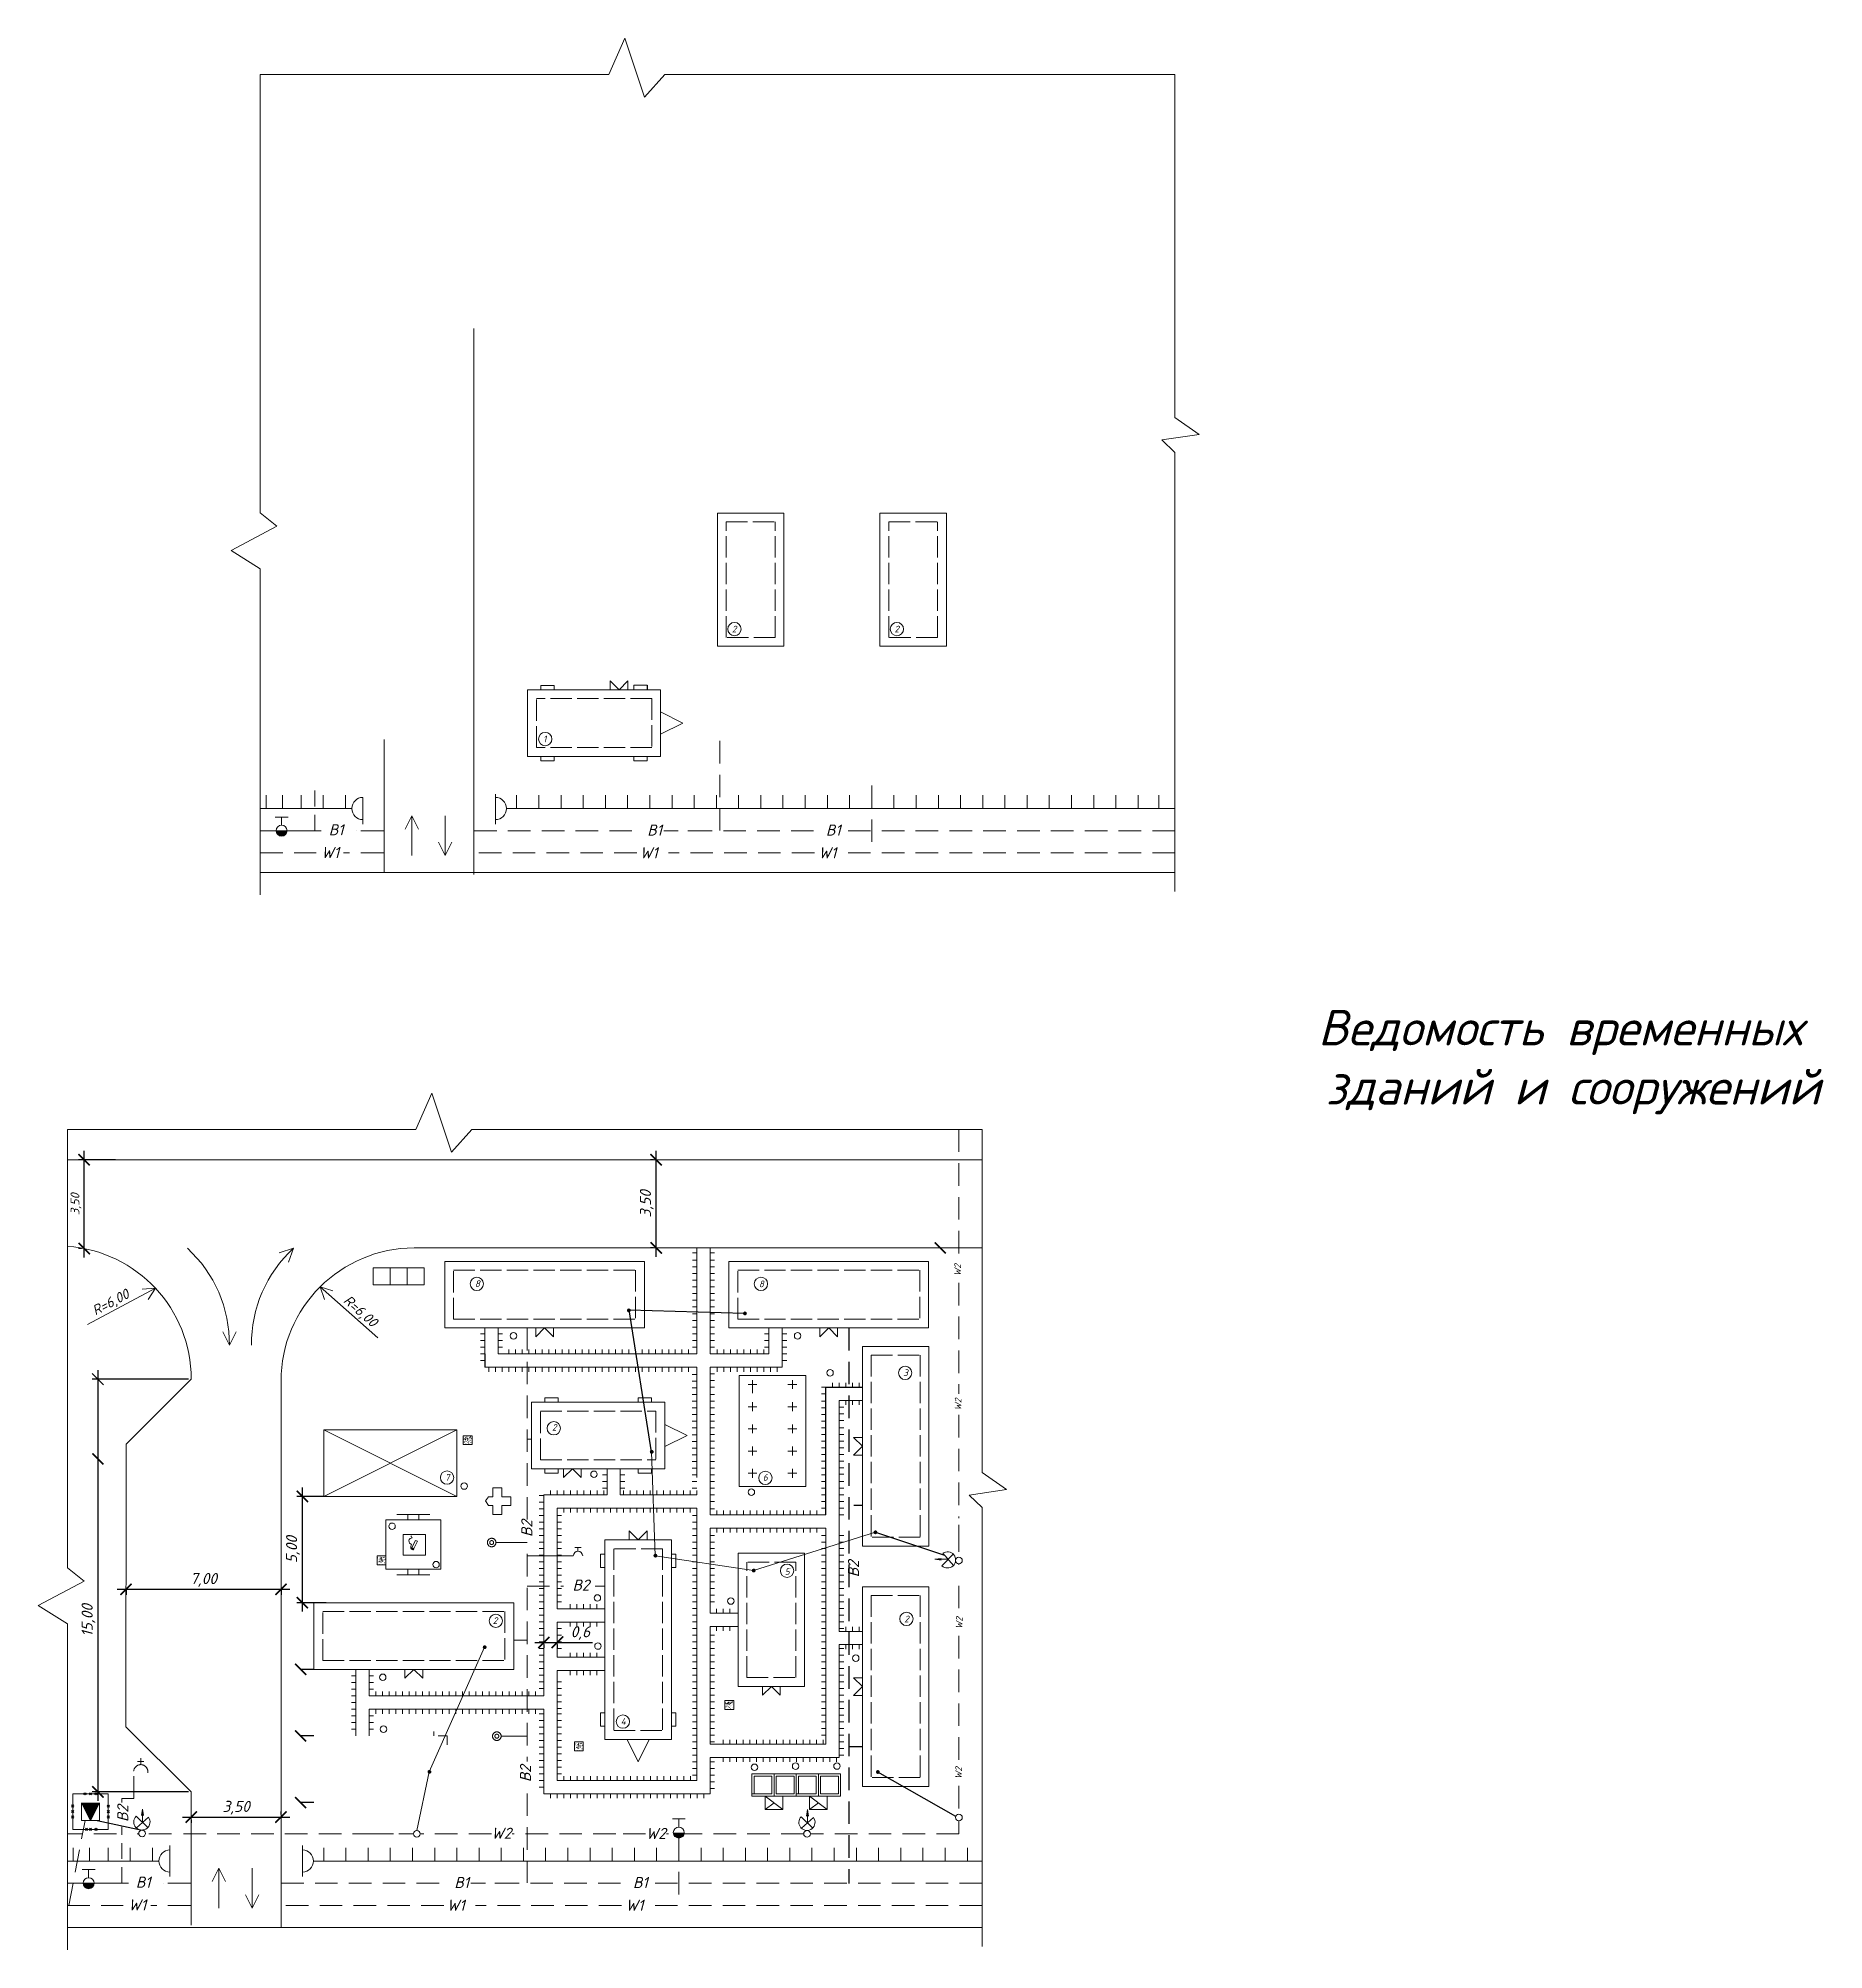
# Model space of a CAD drawing. Header units: millimetres. Extents: x 27137 to 30937, y -4667 to -569.
# Drawn here: x 28838.7 to 29241, y -2671.2 to -2240.5 of the extents above; entities that cross this region are included whole.
import ezdxf

# ---------------------------------------------------------------- set-up
doc = ezdxf.new("R2010")
doc.units = ezdxf.units.MM
doc.header["$LTSCALE"] = 0.4
doc.linetypes.add('ACAD_ISO02W100', pattern=[15, 12, -3])
doc.linetypes.add('штриховаяX2', pattern=[38.1, 25.4, -12.7])
doc.layers.add('здания', color=7, linetype='Continuous', lineweight=40)
doc.styles.add('Isocpeur', font='isocpeui.ttf', dxfattribs={"height": 2.5})
doc.styles.get("Standard").update_dxf_attribs({"font": 'isocpeui.ttf', "height": 2.5})
doc.dimstyles.new('06', dxfattribs={"dimtxt": 2.5, "dimasz": 2.5, "dimexe": 1.25, "dimexo": 0.625, "dimtad": 1, "dimdec": 0, "dimlfac": 200, "dimtxsty": 'Standard', "dimblk": 'OBLIQUE', "dimcen": 2.5, "dimdle": 2, "dimadec": 0, "dimazin": 0, "dimtfac": 1, "dimtdec": 0, "dimtmove": 0, "dimatfit": 3, "dimldrblk": 'OBLIQUE', "dimfxl": 1, "dimarcsym": 0})

msp = doc.modelspace()

# ---------------------------------------------------------------- texts
at = {"lineweight": 15, "char_height": 1.5, "style": 'Isocpeur'}
for s, insert, attachment_point in [('{\\fISOCPEUR|b0|i1|c204|p34;2}', (28996.0243, -2372.859), 3), ('{\\fISOCPEUR|b0|i1|c204|p34;2}', (29032.6365, -2372.859), 3), ('1', (28953.2075, -2397.6029), 3), ('2', (28955.4919, -2552.7297), 3), ('7', (28930.3284, -2564.0069), 1), ('4', (28969.9511, -2618.9588), 1)]:
    msp.add_mtext_dynamic_manual_height_columns(s, width=1.525272, gutter_width=12.5, heights=[0], dxfattribs=dict(at, insert=insert, attachment_point=attachment_point))
at = {"linetype": 'штриховаяX2', "lineweight": 15, "char_height": 2.5, "attachment_point": 3, "style": 'Isocpeur'}
for s, width, insert in [('В1', 5.498522, (28907.5224, -2417.5697)), ('В1', 5.498522, (28979.2708, -2417.6432)), ('В1', 5.498522, (29019.5191, -2417.6431)), ('W1', 5.498522, (28906.5495, -2422.6849)), ('W1', 5.498522, (28978.2979, -2422.7585)), ('W1', 5.498522, (29018.5462, -2422.7583)), ('В2', 5.498522, (28962.8989, -2587.7459)), ('W2', 3.719358, (28945.3147, -2643.6506)), ('W2', 3.719358, (28980.1181, -2643.709)), ('В1', 5.498522, (28864.0577, -2654.6961)), ('В1', 5.498522, (28935.8061, -2654.7696)), ('В1', 5.498522, (28976.0544, -2654.7695)), ('W1', 5.498522, (28863.0849, -2659.8114)), ('W1', 5.498522, (28934.8333, -2659.8849)), ('W1', 5.498522, (28975.0816, -2659.8848))]:
    msp.add_mtext_dynamic_manual_height_columns(s, width=width, gutter_width=12.5, heights=[0], dxfattribs=dict(at, insert=insert))
at = {"lineweight": 15, "insert": (29093.8777, -2459.4014), "char_height": 8, "attachment_point": 1}
msp.add_mtext_dynamic_manual_height_columns('\\pi33.16787;Ведомость временных\\P\\pi34.85424;зданий и сооружений', width=165.311504, gutter_width=12.5, heights=[0], dxfattribs=at)
at = {"linetype": 'штриховаяX2', "lineweight": 15, "attachment_point": 3, "style": 'Isocpeur'}
for s, width, insert, char_height, rotation in [('W2', 3.719358, (29045.11, -2516.6633), 1.5, 89.090136), ('W2', 3.719358, (29045.2163, -2546.9404), 1.5, 89.090136), ('В2', 5.498522, (28947.5451, -2574.3573), 2.5, 90), ('В2', 5.498522, (29021.1317, -2583.4377), 2.5, 90), ('W2', 3.719358, (29045.4642, -2596.1899), 1.5, 89.090136), ('В2', 5.498522, (28947.2476, -2629.5918), 2.5, 90), ('W2', 3.719358, (29045.3179, -2629.9841), 1.5, 89.090136), ('В2', 5.498522, (28856.5143, -2638.5716), 2.5, 90)]:
    msp.add_mtext_dynamic_manual_height_columns(s, width=width, gutter_width=12.5, heights=[0], dxfattribs=dict(at, insert=insert, char_height=char_height, rotation=rotation))
at = {"lineweight": 15, "style": 'Isocpeur'}
for s, width, insert, char_height, attachment_point, rotation in [('R=6,00', 15.592034, (28850.5554, -2526.3543), 2.25, 1, 28.011845), ('8', 1.525272, (28938.2249, -2520.3326), 1.5, 3, 359.838391), ('8', 1.525272, (29002.1949, -2520.3926), 1.5, 3, 359.838391), ('R=6,00', 15.592034, (28915.4174, -2529.3083), 2.25, 3, 318.587116), ('3', 1.525272, (29034.6702, -2540.4134), 1.5, 3, 358.982245), ('6', 1.525272, (29002.9972, -2563.9635), 1.5, 3, 3.65748), ('5', 1.525272, (29006.8745, -2585.2242), 1.5, 1, 1.764384), ('2', 1.525272, (28942.1743, -2596.2476), 1.5, 3, 359.838391), ('2', 1.525272, (29034.8468, -2595.892), 1.5, 3, 359.838391)]:
    msp.add_mtext_dynamic_manual_height_columns(s, width=width, gutter_width=12.5, heights=[0], dxfattribs=dict(at, insert=insert, char_height=char_height, attachment_point=attachment_point, rotation=rotation))

# ---------------------------------------------------------------- blocks, each defined once
blk = doc.blocks.new('_Oblique')
at = {"color": 0, "linetype": 'ByBlock', "lineweight": -2}
blk.add_line((-0.5, -0.5), (0.5, 0.5), dxfattribs=at)
blk = doc.blocks.new('*D593')
at = {"color": 0, "lineweight": -2, "transparency": 16777216}
for p, q in [((28977.31, -2493.17), (28976.68, -2493.17)), ((28977.93, -2515.04), (28977.93, -2491.17)), ((28977.31, -2513.04), (28976.68, -2513.04))]:
    blk.add_line(p, q, dxfattribs=at)
at = {"layer": 'Defpoints', "color": 0, "transparency": 16777216}
for p in [(28977.93, -2493.17), (28977.93, -2493.17), (28977.93, -2513.04)]:
    blk.add_point(p, dxfattribs=at)
at = {"color": 0, "lineweight": -2, "transparency": 16777216, "xscale": 2.5, "yscale": 2.5, "zscale": 2.5}
for p, rotation in [((28977.93, -2493.17), 90), ((28977.93, -2513.04), 270)]:
    blk.add_blockref('_Oblique', p, dxfattribs=dict(at, rotation=rotation))
at = {"color": 0, "lineweight": 15, "transparency": 16777216, "insert": (28975.81, -2503.1), "char_height": 2.5, "attachment_point": 5, "rotation": 90, "style": 'Isocpeur'}
blk.add_mtext('3,50', dxfattribs=at)
blk = doc.blocks.new('*D594')
at = {"color": 0, "lineweight": -2, "transparency": 16777216}
for p, q in [((28856.16, -2493.17), (28847.82, -2493.17)), ((28849.07, -2515.18), (28849.07, -2491.17)), ((28848.44, -2513.18), (28847.82, -2513.18))]:
    blk.add_line(p, q, dxfattribs=at)
at = {"layer": 'Defpoints', "color": 0, "transparency": 16777216}
for p in [(28849.07, -2493.17), (28856.79, -2493.17), (28849.07, -2513.18)]:
    blk.add_point(p, dxfattribs=at)
at = {"color": 0, "lineweight": -2, "transparency": 16777216, "xscale": 2.5, "yscale": 2.5, "zscale": 2.5}
for p, rotation in [((28849.07, -2493.17), 90), ((28849.07, -2513.18), 270)]:
    blk.add_blockref('_Oblique', p, dxfattribs=dict(at, rotation=rotation))
at = {"color": 0, "lineweight": 15, "transparency": 16777216, "insert": (28847.24, -2503.17), "char_height": 2.5, "attachment_point": 5, "rotation": 90, "style": 'Isocpeur'}
blk.add_mtext('{\\H0.8x;3,50}', dxfattribs=at)
blk = doc.blocks.new('*D595')
at = {"color": 0, "lineweight": -2, "transparency": 16777216}
for p, q in [((28852.16, -2540.6), (28852.16, -2637.59)), ((28872.58, -2542.6), (28850.91, -2542.6)), ((28872.58, -2635.59), (28850.91, -2635.59))]:
    blk.add_line(p, q, dxfattribs=at)
at = {"layer": 'Defpoints', "color": 0, "transparency": 16777216}
for p in [(28873.2, -2542.6), (28852.16, -2635.59), (28873.2, -2635.59)]:
    blk.add_point(p, dxfattribs=at)
at = {"color": 0, "lineweight": -2, "transparency": 16777216, "xscale": 2.5, "yscale": 2.5, "zscale": 2.5}
for p, rotation in [((28852.16, -2542.6), 90), ((28852.16, -2635.59), 270)]:
    blk.add_blockref('_Oblique', p, dxfattribs=dict(at, rotation=rotation))
at = {"color": 0, "lineweight": 15, "transparency": 16777216, "insert": (28850.04, -2596.97), "char_height": 2.5, "attachment_point": 5, "rotation": 90, "style": 'Isocpeur'}
blk.add_mtext('15,00', dxfattribs=at)
blk = doc.blocks.new('*D596')
at = {"color": 0, "lineweight": -2, "transparency": 16777216}
for p, q in [((28856.52, -2589.95), (28895.42, -2589.95)), ((28858.52, -2590.17), (28858.52, -2591.2)), ((28893.42, -2590.17), (28893.42, -2591.2))]:
    blk.add_line(p, q, dxfattribs=at)
at = {"layer": 'Defpoints', "color": 0, "transparency": 16777216}
for p in [(28858.52, -2589.55), (28893.42, -2589.55), (28893.42, -2589.95)]:
    blk.add_point(p, dxfattribs=at)
at = {"color": 0, "lineweight": -2, "transparency": 16777216, "xscale": 2.5, "yscale": 2.5, "zscale": 2.5, "rotation": 180}
blk.add_blockref('_Oblique', (28858.52, -2589.95), dxfattribs=at)
at = {"color": 0, "lineweight": -2, "transparency": 16777216, "xscale": 2.5, "yscale": 2.5, "zscale": 2.5}
blk.add_blockref('_Oblique', (28893.42, -2589.95), dxfattribs=at)
at = {"color": 0, "lineweight": 15, "transparency": 16777216, "insert": (28875.97, -2587.82), "char_height": 2.5, "attachment_point": 5, "style": 'Isocpeur'}
blk.add_mtext('7,00', dxfattribs=at)
blk = doc.blocks.new('*D597')
at = {"color": 0, "lineweight": -2, "transparency": 16777216}
for p, q in [((28903.58, -2569.04), (28896.98, -2569.04)), ((28898.23, -2594.98), (28898.23, -2567.04)), ((28903.58, -2592.98), (28896.98, -2592.98))]:
    blk.add_line(p, q, dxfattribs=at)
at = {"layer": 'Defpoints', "color": 0, "transparency": 16777216}
for p in [(28898.23, -2569.04), (28904.21, -2569.04), (28904.21, -2592.98)]:
    blk.add_point(p, dxfattribs=at)
at = {"color": 0, "lineweight": -2, "transparency": 16777216, "xscale": 2.5, "yscale": 2.5, "zscale": 2.5}
for p, rotation in [((28898.23, -2569.04), 90), ((28898.23, -2592.98), 270)]:
    blk.add_blockref('_Oblique', p, dxfattribs=dict(at, rotation=rotation))
at = {"color": 0, "lineweight": 15, "transparency": 16777216, "insert": (28896.1, -2581.01), "char_height": 2.5, "attachment_point": 5, "rotation": 90, "style": 'Isocpeur'}
blk.add_mtext('5,00', dxfattribs=at)
blk = doc.blocks.new('*D598')
at = {"color": 0, "lineweight": -2, "transparency": 16777216}
for p, q in [((28893.42, -2640.65), (28893.42, -2640.03)), ((28871.2, -2641.28), (28895.42, -2641.28)), ((28873.2, -2641.9), (28873.2, -2642.53))]:
    blk.add_line(p, q, dxfattribs=at)
at = {"layer": 'Defpoints', "color": 0, "transparency": 16777216}
for p in [(28873.2, -2641.28), (28893.42, -2641.28), (28893.42, -2641.28)]:
    blk.add_point(p, dxfattribs=at)
at = {"color": 0, "lineweight": -2, "transparency": 16777216, "xscale": 2.5, "yscale": 2.5, "zscale": 2.5, "rotation": 180}
blk.add_blockref('_Oblique', (28873.2, -2641.28), dxfattribs=at)
at = {"color": 0, "lineweight": -2, "transparency": 16777216, "xscale": 2.5, "yscale": 2.5, "zscale": 2.5}
blk.add_blockref('_Oblique', (28893.42, -2641.28), dxfattribs=at)
at = {"color": 0, "lineweight": 15, "transparency": 16777216, "insert": (28883.31, -2639.15), "char_height": 2.5, "attachment_point": 5, "style": 'Isocpeur'}
blk.add_mtext('3,50', dxfattribs=at)
blk = doc.blocks.new('*D599')
at = {"color": 0, "lineweight": -2, "transparency": 16777216}
for p, q in [((28950.61, -2601.92), (28955.61, -2601.92)), ((28952.61, -2602.42), (28952.61, -2603.17)), ((28955.61, -2601.92), (28963.57, -2601.92)), ((28955.61, -2602.42), (28955.61, -2603.17))]:
    blk.add_line(p, q, dxfattribs=at)
at = {"layer": 'Defpoints', "color": 0, "transparency": 16777216}
for p in [(28952.61, -2601.79), (28955.61, -2601.79), (28955.61, -2601.92)]:
    blk.add_point(p, dxfattribs=at)
at = {"color": 0, "lineweight": -2, "transparency": 16777216, "xscale": 2.5, "yscale": 2.5, "zscale": 2.5, "rotation": 180}
blk.add_blockref('_Oblique', (28952.61, -2601.92), dxfattribs=at)
at = {"color": 0, "lineweight": -2, "transparency": 16777216, "xscale": 2.5, "yscale": 2.5, "zscale": 2.5}
blk.add_blockref('_Oblique', (28955.61, -2601.92), dxfattribs=at)
at = {"color": 0, "lineweight": 15, "transparency": 16777216, "insert": (28960.87, -2599.8), "char_height": 2.5, "attachment_point": 5, "style": 'Isocpeur'}
blk.add_mtext('0,6', dxfattribs=at)
blk = doc.blocks.new('_ArchTick')
at = {"color": 0, "linetype": 'ByBlock', "const_width": 0.15}
blk.add_lwpolyline([(-0.5, -0.5), (0.5, 0.5)], dxfattribs=at)

# ---------------------------------------------------------------- dimensions: what is measured, and where the dimension line sits
at = {"lineweight": 15}
for base, p1, p2, text, picture, middle in [((28849.069, -2493.1698), (28849.069, -2513.1775), (28856.7878, -2493.1698), '{\\H0.8x;3,50}', '*D594', (28847.244, -2503.1737)), ((28977.9313, -2493.1698), (28977.9313, -2513.0372), (28977.9313, -2493.1698), '3,50', '*D593', (28975.8063, -2503.1035))]:
    dim = msp.add_linear_dim(base=base, p1=p1, p2=p2, angle=90, text=text, dimstyle='06', override={"dimtxsty": 'Isocpeur'}, dxfattribs=at)
    dim.commit()
    dim.dimension.update_dxf_attribs({"geometry": picture, "text_midpoint": middle})
for base, p1, p2, angle, text, picture, middle, dimtype in [((28852.164, -2635.5904), (28873.2019, -2542.5982), (28873.2019, -2635.5904), 90, '15,00', '*D595', (28852.164, -2596.9694), 160), ((28955.6105, -2601.9231), (28952.6105, -2601.7909), (28955.6105, -2601.7909), 360, '0,6', '*D599', (28960.8723, -2601.9231), 161)]:
    dim = msp.add_linear_dim(base=base, p1=p1, p2=p2, angle=angle, text=text, dimstyle='06', override={"dimtxsty": 'Isocpeur'}, dxfattribs=at)
    dim.commit()
    dim.dimension.update_dxf_attribs({"geometry": picture, "text_midpoint": middle, "dimtype": dimtype})
for p1, p2, distance, text, picture, middle in [((28904.2073, -2592.9796), (28904.2073, -2569.038), 5.98, '5,00', '*D597', (28896.1023, -2581.0088)), ((28858.5178, -2589.5499), (28893.4195, -2589.5499), -0.3987, '7,00', '*D596', (28875.9687, -2587.8236)), ((28873.2019, -2641.2753), (28893.4195, -2641.2753), 0, '3,50', '*D598', (28883.3107, -2639.1503))]:
    dim = msp.add_aligned_dim(p1=p1, p2=p2, distance=distance, text=text, dimstyle='06', override={"dimtxsty": 'Isocpeur'}, dxfattribs=at)
    dim.commit()
    dim.dimension.update_dxf_attribs({"geometry": picture, "text_midpoint": middle})

# ---------------------------------------------------------------- hatches: boundary and pattern name
at = {"lineweight": 15}
for points in [[(28892.3083, -2419.0355), (28893.5454, -2419.0355), (28894.7826, -2419.0355, -1)], [(28848.8436, -2656.162), (28850.0807, -2656.162), (28851.3179, -2656.162, -1)]]:
    msp.add_hatch(color=256, dxfattribs=at).paths.add_polyline_path(points)
h = msp.add_hatch(color=256, dxfattribs=at)
h.dxf.hatch_style = 1
h.paths.add_polyline_path([(28971.3587, -2527.1069), (28971.7913, -2527.1069), (28972.2238, -2527.1069, -1)])
h.paths.add_polyline_path([(28971.7913, -2526.6743, -0.41421356), (28972.2238, -2527.1069), (28971.7913, -2527.1069)])
h = msp.add_hatch(color=256, dxfattribs=at)
h.dxf.hatch_style = 1
h.paths.add_polyline_path([(28971.7913, -2526.6743), (28971.7913, -2527.1069), (28971.3587, -2527.1069, -0.41421356)])
h = msp.add_hatch(color=256, dxfattribs=at)
h.dxf.hatch_style = 1
h.paths.add_polyline_path([(28997.5031, -2527.7852), (28997.9356, -2527.7852), (28998.3682, -2527.7852, -1)])
h.paths.add_polyline_path([(28997.9356, -2527.3527, -0.41421356), (28998.3682, -2527.7852), (28997.9356, -2527.7852)])
h = msp.add_hatch(color=256, dxfattribs=at)
h.dxf.hatch_style = 1
h.paths.add_polyline_path([(28997.9356, -2527.3527), (28997.9356, -2527.7852), (28997.5031, -2527.7852, -0.41421356)])
h = msp.add_hatch(color=256, dxfattribs=at)
h.dxf.hatch_style = 1
h.paths.add_polyline_path([(28976.5017, -2558.9843), (28976.9343, -2558.9843), (28977.3668, -2558.9843, -1)])
h.paths.add_polyline_path([(28976.9343, -2558.5518, -0.41421356), (28977.3668, -2558.9843), (28976.9343, -2558.9843)])
h = msp.add_hatch(color=256, dxfattribs=at)
h.dxf.hatch_style = 1
h.paths.add_polyline_path([(28976.9343, -2558.5518), (28976.9343, -2558.9843), (28976.5017, -2558.9843, -0.41421356)])
h = msp.add_hatch(color=256, dxfattribs=at)
h.dxf.hatch_style = 1
h.paths.add_polyline_path([(29026.8841, -2577.1079), (29027.3166, -2577.1079), (29027.7492, -2577.1079, -1)])
h.paths.add_polyline_path([(29027.3166, -2576.6753, -0.41421356), (29027.7492, -2577.1079), (29027.3166, -2577.1079)])
h = msp.add_hatch(color=256, dxfattribs=at)
h.dxf.hatch_style = 1
h.paths.add_polyline_path([(29027.3166, -2576.6753), (29027.3166, -2577.1079), (29026.8841, -2577.1079, -0.41421356)])
h = msp.add_hatch(color=256, dxfattribs=at)
h.dxf.hatch_style = 1
h.paths.add_polyline_path([(28977.3249, -2582.3662), (28977.7574, -2582.3662), (28978.19, -2582.3662, -1)])
h.paths.add_polyline_path([(28977.7574, -2581.9337, -0.41421356), (28978.19, -2582.3662), (28977.7574, -2582.3662)])
h = msp.add_hatch(color=256, dxfattribs=at)
h.dxf.hatch_style = 1
h.paths.add_polyline_path([(28977.7574, -2581.9337), (28977.7574, -2582.3662), (28977.3249, -2582.3662, -0.41421356)])
h = msp.add_hatch(color=256, dxfattribs=at)
h.dxf.hatch_style = 1
h.paths.add_polyline_path([(28999.4785, -2585.7262), (28999.9111, -2585.7262), (29000.3437, -2585.7262, -1)])
h.paths.add_polyline_path([(28999.9111, -2585.2936, -0.41421356), (29000.3437, -2585.7262), (28999.9111, -2585.7262)])
h = msp.add_hatch(color=256, dxfattribs=at)
h.dxf.hatch_style = 1
h.paths.add_polyline_path([(28999.9111, -2585.2936), (28999.9111, -2585.7262), (28999.4785, -2585.7262, -0.41421356)])
h = msp.add_hatch(color=256, dxfattribs=at)
h.dxf.hatch_style = 1
h.paths.add_polyline_path([(28938.8723, -2603.0067), (28939.3049, -2603.0067), (28939.7374, -2603.0067, -1)])
h.paths.add_polyline_path([(28939.3049, -2602.5742, -0.41421356), (28939.7374, -2603.0067), (28939.3049, -2603.0067)])
h = msp.add_hatch(color=256, dxfattribs=at)
h.dxf.hatch_style = 1
h.paths.add_polyline_path([(28939.3049, -2602.5742), (28939.3049, -2603.0067), (28938.8723, -2603.0067, -0.41421356)])
h = msp.add_hatch(color=256, dxfattribs=at)
h.dxf.hatch_style = 1
h.paths.add_polyline_path([(28926.4254, -2631.0687), (28926.8579, -2631.0687), (28927.2905, -2631.0687, -1)])
h.paths.add_polyline_path([(28926.8579, -2630.6362, -0.41421356), (28927.2905, -2631.0687), (28926.8579, -2631.0687)])
h = msp.add_hatch(color=256, dxfattribs=at)
h.dxf.hatch_style = 1
h.paths.add_polyline_path([(28926.8579, -2630.6362), (28926.8579, -2631.0687), (28926.4254, -2631.0687, -0.41421356)])
h = msp.add_hatch(color=256, dxfattribs=at)
h.dxf.hatch_style = 1
h.paths.add_polyline_path([(29027.4522, -2631.1115), (29027.8847, -2631.1115), (29028.3173, -2631.1115, -1)])
h.paths.add_polyline_path([(29027.8847, -2630.6789, -0.41421356), (29028.3173, -2631.1115), (29027.8847, -2631.1115)])
h = msp.add_hatch(color=256, dxfattribs=at)
h.dxf.hatch_style = 1
h.paths.add_polyline_path([(29027.8847, -2630.6789), (29027.8847, -2631.1115), (29027.4522, -2631.1115, -0.41421356)])
h = msp.add_hatch(dxfattribs=at)
h.set_pattern_fill('ANGLE', color=256)
h.set_pattern_definition([(0, (24748.487, -4121.8505), (0, 6.985), [5.08, -1.905]), (90, (24748.487, -4121.8505), (-6.985, 4e-16), [5.08, -1.905])])
h.paths.add_polyline_path([(28850.4996, -2638.0408), (28852.4996, -2638.0408), (28850.4996, -2642.0408), (28850.4996, -2640.0408)])
h.paths.add_polyline_path([(28848.4996, -2638.0408), (28850.4996, -2638.0408), (28850.4996, -2640.0408), (28850.4996, -2642.0408)])
h = msp.add_hatch(color=256, dxfattribs=at)
h.dxf.hatch_style = 1
h.paths.add_polyline_path([(28850.4996, -2638.0408), (28852.4996, -2638.0408), (28850.4996, -2642.0408), (28850.4996, -2640.0408)])
h.paths.add_polyline_path([(28848.4996, -2638.0408), (28850.4996, -2638.0408), (28850.4996, -2640.0408), (28850.4996, -2642.0408)])
at = {"linetype": 'штриховаяX2', "lineweight": 15, "ltscale": 0.5}
msp.add_hatch(color=256, dxfattribs=at).paths.add_polyline_path([(28981.8006, -2644.7648), (28983.0378, -2644.7648), (28984.2749, -2644.7648, -1)])

# ---------------------------------------------------------------- linework, layer by layer
at = {"lineweight": 15}
for p, q in [((28970.8963, -2240.4864), (28967.279, -2248.6251)), ((28970.8963, -2240.4864), (28975.3011, -2253.787)), ((28967.279, -2248.6251), (28888.7545, -2248.6251)), ((28888.7545, -2248.6251), (28888.7564, -2347.4122)), ((28975.3011, -2253.787), (28979.9042, -2248.6251)), ((29094.8146, -2248.6251), (28979.9042, -2248.6251)), ((29094.8146, -2248.6251), (29094.8156, -2325.9184)), ((28936.8841, -2428.9041), (28936.8841, -2305.9119)), ((29100.2926, -2329.7571), (29091.8798, -2331.0045)), ((29094.8156, -2325.9184), (29100.2926, -2329.7571)), ((29091.8798, -2331.0045), (29094.8158, -2333.7971)), ((29094.8158, -2333.7971), (29094.8161, -2348.7404)), ((28892.5048, -2350.435), (28882.193, -2355.8984)), ((28888.7564, -2347.4122), (28892.5048, -2350.435)), ((28991.7198, -2347.4796), (28991.7198, -2377.4796)), ((29006.7198, -2347.4796), (28991.7198, -2347.4796)), ((28991.7198, -2347.4796), (28991.7198, -2377.4796)), ((29006.7198, -2347.4796), (28991.7198, -2347.4796)), ((29006.7198, -2377.4796), (29006.7198, -2347.4796)), ((29006.7198, -2377.4796), (29006.7198, -2347.4796)), ((29028.3321, -2347.4796), (29028.3321, -2377.4796)), ((29043.3321, -2347.4796), (29028.3321, -2347.4796)), ((29028.3321, -2347.4796), (29028.3321, -2377.4796)), ((29043.3321, -2347.4796), (29028.3321, -2347.4796)), ((29043.3321, -2377.4796), (29043.3321, -2347.4796)), ((29043.3321, -2377.4796), (29043.3321, -2347.4796)), ((29094.8161, -2348.7404), (29094.8146, -2428.4639)), ((28882.193, -2355.8984), (28888.7564, -2360.0374)), ((28888.7548, -2360.0364), (28888.7548, -2428.4639)), ((28991.7198, -2377.4796), (28991.7198, -2373.0491)), ((28991.7198, -2377.4796), (28991.7198, -2373.0491)), ((29028.3321, -2377.4796), (29028.3321, -2373.0491)), ((29028.3321, -2377.4796), (29028.3321, -2373.0491)), ((28991.7198, -2377.4796), (29006.7198, -2377.4796)), ((28991.7198, -2377.4796), (29006.7198, -2377.4796)), ((29028.3321, -2377.4796), (29043.3321, -2377.4796)), ((29028.3321, -2377.4796), (29043.3321, -2377.4796)), ((28967.5803, -2387.2818), (28967.5803, -2385.2818)), ((28969.5803, -2387.2818), (28967.5803, -2385.2818)), ((28971.5803, -2385.2818), (28969.5803, -2387.2818)), ((28971.5803, -2385.2818), (28971.5803, -2387.2818)), ((28978.9401, -2387.2818), (28948.9401, -2387.2818)), ((28948.9401, -2387.2818), (28948.9401, -2402.2818)), ((28978.9401, -2387.2818), (28948.9401, -2387.2818)), ((28948.9401, -2387.2818), (28948.9401, -2402.2818)), ((28951.9401, -2386.2818), (28954.9401, -2386.2818)), ((28951.9401, -2386.2818), (28951.9401, -2387.2818)), ((28954.9401, -2386.2818), (28954.9401, -2387.2818)), ((28975.9401, -2386.2557), (28972.9401, -2386.2557)), ((28972.9401, -2386.2557), (28972.9401, -2387.2557)), ((28976.9401, -2387.2818), (28973.9401, -2387.2818)), ((28978.9401, -2402.2818), (28978.9401, -2387.2818)), ((28978.9401, -2402.2818), (28978.9401, -2387.2818)), ((28983.9401, -2394.7818), (28978.9401, -2392.2818)), ((28916.6666, -2398.4639), (28916.6666, -2428.4639)), ((28983.9401, -2394.7818), (28978.9401, -2397.2818)), ((28948.9401, -2402.2818), (28978.9401, -2402.2818)), ((28948.9401, -2402.2818), (28978.9401, -2402.2818)), ((28951.9401, -2403.2818), (28951.9401, -2402.2818)), ((28954.9401, -2402.2818), (28954.9401, -2403.2818)), ((28978.9401, -2402.2818), (28974.5096, -2402.2818)), ((28978.9401, -2402.2818), (28974.5096, -2402.2818)), ((28975.9401, -2402.2818), (28975.9401, -2403.2818)), ((28951.9401, -2403.2818), (28954.9401, -2403.2818)), ((28975.9401, -2403.2818), (28972.9401, -2403.2818)), ((28890.0728, -2414.0355), (28890.0728, -2411.0355)), ((28890.0728, -2414.0355), (28890.0728, -2411.0355)), ((28893.7548, -2414.0355), (28893.7548, -2411.0355)), ((28893.7548, -2414.0355), (28893.7548, -2411.0355)), ((28897.9326, -2414.0355), (28897.9326, -2411.0355)), ((28897.9326, -2414.0355), (28897.9326, -2411.0355)), ((28902.9326, -2414.0355), (28902.9326, -2411.0355)), ((28902.9326, -2414.0355), (28902.9326, -2411.0355)), ((28902.9326, -2414.0355), (28902.9326, -2411.0355)), ((28902.9326, -2414.0355), (28902.9326, -2411.0355)), ((28907.9326, -2414.0355), (28907.9326, -2411.0355)), ((28907.9326, -2414.0355), (28907.9326, -2411.0355)), ((28907.9326, -2414.0355), (28907.9326, -2411.0355)), ((28911.8688, -2411.5355), (28911.8688, -2416.5355)), ((28911.8688, -2411.5355), (28911.8688, -2416.5355)), ((28941.7119, -2414.0355), (28941.7119, -2411.5355)), ((28941.7119, -2411.5355), (28941.7119, -2416.5355)), ((28941.7119, -2414.0355), (28941.7119, -2411.5355)), ((28941.7119, -2411.5355), (28941.7119, -2416.5355)), ((28946.5025, -2411.0355), (28946.5025, -2414.0355)), ((28951.5025, -2414.0355), (28951.5025, -2411.0355)), ((28951.5025, -2414.0355), (28951.5025, -2411.0355)), ((28956.5025, -2414.0355), (28956.5025, -2411.0355)), ((28961.5025, -2414.0355), (28961.5025, -2411.0355)), ((28966.5025, -2414.0355), (28966.5025, -2411.0355)), ((28971.5025, -2414.0355), (28971.5025, -2411.0355)), ((28976.5025, -2414.0355), (28976.5025, -2411.0355)), ((28981.5025, -2414.0355), (28981.5025, -2411.0355)), ((28986.5025, -2414.0355), (28986.5025, -2411.0355)), ((28986.5025, -2414.0355), (28986.5025, -2411.0355)), ((28986.5025, -2414.0355), (28986.5025, -2411.0355)), ((28991.5025, -2414.0355), (28991.5025, -2411.0355)), ((28991.5025, -2414.0355), (28991.5025, -2411.0355)), ((28996.5025, -2414.0355), (28996.5025, -2411.0355)), ((29001.5025, -2414.0355), (29001.5025, -2411.0355)), ((29006.5025, -2414.0355), (29006.5025, -2411.0355)), ((29011.5025, -2414.0355), (29011.5025, -2411.0355)), ((29016.5025, -2414.0355), (29016.5025, -2411.0355)), ((29016.5025, -2414.0355), (29016.5025, -2411.0355)), ((29021.5025, -2414.0355), (29021.5025, -2411.0355)), ((29021.5025, -2414.0355), (29021.5025, -2411.0355)), ((29026.5025, -2414.0355), (29026.5025, -2411.0355)), ((29031.5025, -2414.0355), (29031.5025, -2411.0355)), ((29031.5025, -2414.0355), (29031.5025, -2411.0355)), ((29031.5025, -2414.0355), (29031.5025, -2411.0355)), ((29036.5025, -2414.0355), (29036.5025, -2411.0355)), ((29036.5025, -2414.0355), (29036.5025, -2411.0355)), ((29041.5025, -2414.0355), (29041.5025, -2411.0355)), ((29046.5025, -2414.0355), (29046.5025, -2411.0355)), ((29046.5025, -2414.0355), (29046.5025, -2411.0355)), ((29046.5025, -2414.0355), (29046.5025, -2411.0355)), ((29051.5025, -2414.0355), (29051.5025, -2411.0355)), ((29051.5025, -2414.0355), (29051.5025, -2411.0355)), ((29051.5025, -2414.0355), (29051.5025, -2411.0355)), ((29056.5025, -2414.0355), (29056.5025, -2411.0355)), ((29056.5025, -2414.0355), (29056.5025, -2411.0355)), ((29056.5025, -2414.0355), (29056.5025, -2411.0355)), ((29056.5025, -2414.0355), (29056.5025, -2411.0355)), ((29056.5025, -2414.0355), (29056.5025, -2411.0355)), ((29061.5025, -2414.0355), (29061.5025, -2411.0355)), ((29061.5025, -2414.0355), (29061.5025, -2411.0355)), ((29061.5025, -2414.0355), (29061.5025, -2411.0355)), ((29066.5025, -2414.0355), (29066.5025, -2411.0355)), ((29066.5025, -2414.0355), (29066.5025, -2411.0355)), ((29066.5025, -2414.0355), (29066.5025, -2411.0355)), ((29066.5025, -2414.0355), (29066.5025, -2411.0355)), ((29071.5025, -2414.0355), (29071.5025, -2411.0355)), ((29071.5025, -2414.0355), (29071.5025, -2411.0355)), ((29071.5025, -2414.0355), (29071.5025, -2411.0355)), ((29071.5025, -2414.0355), (29071.5025, -2411.0355)), ((29071.5025, -2414.0355), (29071.5025, -2411.0355)), ((29076.5025, -2414.0355), (29076.5025, -2411.0355)), ((29076.5025, -2414.0355), (29076.5025, -2411.0355)), ((29076.5025, -2414.0355), (29076.5025, -2411.0355)), ((29076.5025, -2414.0355), (29076.5025, -2411.0355)), ((29081.5025, -2414.0355), (29081.5025, -2411.0355)), ((29081.5025, -2414.0355), (29081.5025, -2411.0355)), ((29081.5025, -2414.0355), (29081.5025, -2411.0355)), ((29081.5025, -2414.0355), (29081.5025, -2411.0355)), ((29081.5025, -2414.0355), (29081.5025, -2411.0355)), ((29086.5025, -2414.0355), (29086.5025, -2411.0355)), ((29086.5025, -2414.0355), (29086.5025, -2411.0355)), ((29086.5025, -2414.0355), (29086.5025, -2411.0355)), ((29086.5025, -2414.0355), (29086.5025, -2411.0355)), ((29091.1868, -2414.0355), (29091.1868, -2411.0355)), ((29091.1868, -2414.0355), (29091.1868, -2411.0355)), ((28909.3688, -2414.0355), (28888.7548, -2414.0355)), ((28893.551, -2415.9666), (28892.0933, -2415.9666)), ((28893.551, -2417.7977), (28893.551, -2415.9666)), ((28895.0088, -2415.9666), (28893.551, -2415.9666)), ((28907.9326, -2414.0355), (28909.3688, -2414.0355)), ((28911.8688, -2414.0355), (28911.8688, -2412.8081)), ((28911.8688, -2414.0355), (28911.8688, -2414.7758)), ((28922.882, -2415.6555), (28921.382, -2418.6555)), ((28922.882, -2415.6555), (28922.882, -2424.6474)), ((28922.882, -2415.6555), (28922.882, -2420.6555)), ((28922.882, -2415.6555), (28922.882, -2418.6555)), ((28922.882, -2415.6555), (28924.382, -2418.6555)), ((28930.3838, -2424.6474), (28930.3838, -2415.6555)), ((29094.8149, -2414.0355), (28944.2119, -2414.0355)), ((28888.7548, -2419.0355), (28902.5025, -2419.0355)), ((28902.5025, -2419.0355), (28902.5025, -2419.0355)), ((28910.5025, -2419.0355), (28910.5025, -2419.0355)), ((28911.8688, -2417.5355), (28911.8688, -2416.5355)), ((28911.8688, -2417.5355), (28911.8688, -2416.5355)), ((28916.6666, -2419.0355), (28916.6666, -2419.0355)), ((28941.7119, -2417.5355), (28941.7119, -2416.5355)), ((28941.7119, -2417.5355), (28941.7119, -2416.5355)), ((28930.3838, -2424.6474), (28928.8838, -2421.6474)), ((28930.3838, -2424.6474), (28931.8838, -2421.6474)), ((28888.7548, -2428.4639), (29094.8146, -2428.4639)), ((28888.7548, -2428.4639), (28888.7548, -2433.4639)), ((29094.8146, -2428.4639), (29094.8146, -2432.7252)), ((28927.4316, -2478.1844), (28923.8144, -2486.3231)), ((28927.4316, -2478.1844), (28931.8365, -2491.485)), ((28923.8144, -2486.3231), (28845.2898, -2486.3231)), ((28845.2898, -2486.3231), (28845.2917, -2585.1103)), ((28931.8365, -2491.485), (28936.4395, -2486.3231)), ((29051.3499, -2486.3231), (28936.4395, -2486.3231)), ((29051.3499, -2516.1614), (29051.3499, -2486.3231)), ((28896.2418, -2513.1192), (28893.0367, -2514.1079)), ((28896.2418, -2513.1192), (28895.1097, -2516.2765)), ((29051.3499, -2513.0356), (28923.4195, -2513.0384)), ((28987.1091, -2514.1715), (28986.1091, -2514.1715)), ((28987.1091, -2514.1715), (28986.1091, -2514.1715)), ((28987.1091, -2514.1715), (28986.1091, -2514.1715)), ((28987.1091, -2514.1715), (28986.1091, -2514.1715)), ((28987.1091, -2514.1715), (28986.1091, -2514.1715)), ((28987.1091, -2514.1715), (28986.1091, -2514.1715)), ((28987.1091, -2514.1715), (28986.1091, -2514.1715)), ((28987.1091, -2514.1715), (28986.1091, -2514.1715)), ((28987.1091, -2514.1715), (28986.1091, -2514.1715)), ((28987.1091, -2514.1715), (28986.1091, -2514.1715)), ((28987.1091, -2514.1715), (28986.1091, -2514.1715)), ((28987.1091, -2514.1715), (28986.1091, -2514.1715)), ((28987.1091, -2514.1715), (28986.1091, -2514.1715)), ((28987.1091, -2514.1715), (28986.1091, -2514.1715)), ((28987.1091, -2514.1715), (28986.1091, -2514.1715)), ((28987.1091, -2514.1715), (28986.1091, -2514.1715)), ((28987.1091, -2514.1715), (28986.1091, -2514.1715)), ((28987.1091, -2514.1715), (28986.1091, -2514.1715)), ((28987.1091, -2514.1715), (28986.1091, -2514.1715)), ((28987.1091, -2514.1715), (28986.1091, -2514.1715)), ((28987.1091, -2514.1715), (28986.1091, -2514.1715)), ((28987.1091, -2514.1715), (28986.1091, -2514.1715)), ((28987.1091, -2514.1715), (28986.1091, -2514.1715)), ((28987.1091, -2514.1715), (28986.1091, -2514.1715)), ((28987.1091, -2514.1715), (28986.1091, -2514.1715)), ((28987.1091, -2514.1715), (28986.1091, -2514.1715)), ((28987.1091, -2514.1715), (28986.1091, -2514.1715)), ((28987.1091, -2514.1715), (28986.1091, -2514.1715)), ((28987.1091, -2514.1715), (28986.1091, -2514.1715)), ((28987.1091, -2514.1715), (28986.1091, -2514.1715)), ((28987.1091, -2514.1715), (28986.1091, -2514.1715)), ((28987.1091, -2514.1715), (28986.1091, -2514.1715)), ((28987.1091, -2514.1715), (28986.1091, -2514.1715)), ((28987.1091, -2514.1715), (28986.1091, -2514.1715)), ((28987.1091, -2514.1715), (28986.1091, -2514.1715)), ((28987.1091, -2514.1715), (28986.1091, -2514.1715)), ((28987.1091, -2514.1715), (28986.1091, -2514.1715)), ((28987.1091, -2514.1715), (28986.1091, -2514.1715)), ((28987.1091, -2514.1715), (28986.1091, -2514.1715)), ((28987.1091, -2514.1715), (28986.1091, -2514.1715)), ((28987.1091, -2514.1715), (28986.1091, -2514.1715)), ((28987.1091, -2514.1715), (28986.1091, -2514.1715)), ((28987.1091, -2514.1715), (28986.1091, -2514.1715)), ((28987.1091, -2514.1715), (28986.1091, -2514.1715)), ((28987.1091, -2514.1715), (28986.1091, -2514.1715)), ((28987.1091, -2514.1715), (28986.1091, -2514.1715)), ((28987.1091, -2514.1715), (28986.1091, -2514.1715)), ((28987.1091, -2514.1715), (28986.1091, -2514.1715)), ((28987.1091, -2514.1715), (28986.1091, -2514.1715)), ((28987.1091, -2514.1715), (28986.1091, -2514.1715)), ((28987.1091, -2514.1715), (28986.1091, -2514.1715)), ((28987.1091, -2514.1715), (28986.1091, -2514.1715)), ((28987.1091, -2514.1715), (28986.1091, -2514.1715)), ((28987.1091, -2514.1715), (28986.1091, -2514.1715)), ((28987.1091, -2514.1715), (28986.1091, -2514.1715)), ((28987.1091, -2514.1715), (28986.1091, -2514.1715)), ((28987.1091, -2514.1715), (28986.1091, -2514.1715)), ((28987.1091, -2514.1715), (28986.1091, -2514.1715)), ((28987.1091, -2514.1715), (28986.1091, -2514.1715)), ((28987.1091, -2514.1715), (28986.1091, -2514.1715)), ((28987.1091, -2514.1715), (28986.1091, -2514.1715)), ((28987.1091, -2514.1715), (28986.1091, -2514.1715)), ((28987.1091, -2514.1715), (28986.1091, -2514.1715)), ((28987.1091, -2514.1715), (28986.1091, -2514.1715)), ((28987.1091, -2514.1715), (28986.1091, -2514.1715)), ((28987.1091, -2514.1715), (28986.1091, -2514.1715)), ((28987.1091, -2514.1715), (28986.1091, -2514.1715)), ((28987.1105, -2513.037), (28987.1105, -2536.9192)), ((28991.1091, -2514.1715), (28990.1091, -2514.1715)), ((28991.1091, -2514.1715), (28990.1091, -2514.1715)), ((28991.1091, -2514.1715), (28990.1091, -2514.1715)), ((28991.1091, -2514.1715), (28990.1091, -2514.1715)), ((28991.1091, -2514.1715), (28990.1091, -2514.1715)), ((28991.1091, -2514.1715), (28990.1091, -2514.1715)), ((28991.1091, -2514.1715), (28990.1091, -2514.1715)), ((28991.1091, -2514.1715), (28990.1091, -2514.1715)), ((28991.1091, -2514.1715), (28990.1091, -2514.1715)), ((28991.1091, -2514.1715), (28990.1091, -2514.1715)), ((28991.1091, -2514.1715), (28990.1091, -2514.1715)), ((28991.1091, -2514.1715), (28990.1091, -2514.1715)), ((28991.1091, -2514.1715), (28990.1091, -2514.1715)), ((28991.1091, -2514.1715), (28990.1091, -2514.1715)), ((28991.1091, -2514.1715), (28990.1091, -2514.1715)), ((28991.1091, -2514.1715), (28990.1091, -2514.1715)), ((28991.1091, -2514.1715), (28990.1091, -2514.1715)), ((28991.1091, -2514.1715), (28990.1091, -2514.1715)), ((28991.1091, -2514.1715), (28990.1091, -2514.1715)), ((28991.1091, -2514.1715), (28990.1091, -2514.1715)), ((28991.1091, -2514.1715), (28990.1091, -2514.1715)), ((28991.1091, -2514.1715), (28990.1091, -2514.1715)), ((28991.1091, -2514.1715), (28990.1091, -2514.1715)), ((28991.1091, -2514.1715), (28990.1091, -2514.1715)), ((28991.1091, -2514.1715), (28990.1091, -2514.1715)), ((28991.1091, -2514.1715), (28990.1091, -2514.1715)), ((28991.1091, -2514.1715), (28990.1091, -2514.1715)), ((28991.1091, -2514.1715), (28990.1091, -2514.1715)), ((28991.1091, -2514.1715), (28990.1091, -2514.1715)), ((28991.1091, -2514.1715), (28990.1091, -2514.1715)), ((28991.1091, -2514.1715), (28990.1091, -2514.1715)), ((28991.1091, -2514.1715), (28990.1091, -2514.1715)), ((28991.1091, -2514.1715), (28990.1091, -2514.1715)), ((28991.1091, -2514.1715), (28990.1091, -2514.1715)), ((28991.1091, -2514.1715), (28990.1091, -2514.1715)), ((28991.1091, -2514.1715), (28990.1091, -2514.1715)), ((28991.1091, -2514.1715), (28990.1091, -2514.1715)), ((28991.1091, -2514.1715), (28990.1091, -2514.1715)), ((28991.1091, -2514.1715), (28990.1091, -2514.1715)), ((28991.1091, -2514.1715), (28990.1091, -2514.1715)), ((28991.1091, -2514.1715), (28990.1091, -2514.1715)), ((28991.1091, -2514.1715), (28990.1091, -2514.1715)), ((28991.1091, -2514.1715), (28990.1091, -2514.1715)), ((28991.1091, -2514.1715), (28990.1091, -2514.1715)), ((28991.1091, -2514.1715), (28990.1091, -2514.1715)), ((28991.1091, -2514.1715), (28990.1091, -2514.1715)), ((28991.1091, -2514.1715), (28990.1091, -2514.1715)), ((28991.1091, -2514.1715), (28990.1091, -2514.1715)), ((28991.1091, -2514.1715), (28990.1091, -2514.1715)), ((28991.1091, -2514.1715), (28990.1091, -2514.1715)), ((28991.1091, -2514.1715), (28990.1091, -2514.1715)), ((28991.1091, -2514.1715), (28990.1091, -2514.1715)), ((28991.1091, -2514.1715), (28990.1091, -2514.1715)), ((28991.1091, -2514.1715), (28990.1091, -2514.1715)), ((28991.1091, -2514.1715), (28990.1091, -2514.1715)), ((28991.1091, -2514.1715), (28990.1091, -2514.1715)), ((28991.1091, -2514.1715), (28990.1091, -2514.1715)), ((28991.1091, -2514.1715), (28990.1091, -2514.1715)), ((28991.1091, -2514.1715), (28990.1091, -2514.1715)), ((28991.1091, -2514.1715), (28990.1091, -2514.1715)), ((28991.1091, -2514.1715), (28990.1091, -2514.1715)), ((28991.1091, -2514.1715), (28990.1091, -2514.1715)), ((28991.1091, -2514.1715), (28990.1091, -2514.1715)), ((28991.1091, -2514.1715), (28990.1091, -2514.1715)), ((28991.1091, -2514.1715), (28990.1091, -2514.1715)), ((28991.1091, -2514.1715), (28990.1091, -2514.1715)), ((28991.1091, -2514.1715), (28990.1091, -2514.1715)), ((28925.6397, -2517.5522), (28914.1709, -2517.5522)), ((28914.1709, -2517.5522), (28914.1709, -2521.3751)), ((28917.9938, -2521.3751), (28917.9938, -2517.5522)), ((28917.9938, -2517.5522), (28921.8168, -2517.5522)), ((28921.8168, -2517.5522), (28921.8168, -2521.3751)), ((28925.6397, -2521.3751), (28925.6397, -2517.5522)), ((28930.303, -2516.0555), (28975.303, -2516.0555)), ((28930.303, -2516.0555), (28975.303, -2516.0555)), ((28930.303, -2516.0555), (28930.303, -2531.0555)), ((28975.303, -2516.0555), (28975.303, -2531.0555)), ((28975.303, -2516.0555), (28975.303, -2531.0555)), ((28987.1091, -2515.7954), (28986.1091, -2515.7954)), ((28987.1091, -2515.7954), (28986.1091, -2515.7954)), ((28987.1091, -2515.7954), (28986.1091, -2515.7954)), ((28987.1091, -2515.7954), (28986.1091, -2515.7954)), ((28987.1091, -2515.7954), (28986.1091, -2515.7954)), ((28987.1091, -2515.7954), (28986.1091, -2515.7954)), ((28987.1091, -2515.7954), (28986.1091, -2515.7954)), ((28987.1091, -2515.7954), (28986.1091, -2515.7954)), ((28987.1091, -2515.7954), (28986.1091, -2515.7954)), ((28987.1091, -2515.7954), (28986.1091, -2515.7954)), ((28987.1091, -2515.7954), (28986.1091, -2515.7954)), ((28987.1091, -2515.7954), (28986.1091, -2515.7954)), ((28987.1091, -2515.7954), (28986.1091, -2515.7954)), ((28987.1091, -2515.7954), (28986.1091, -2515.7954)), ((28987.1091, -2515.7954), (28986.1091, -2515.7954)), ((28987.1091, -2515.7954), (28986.1091, -2515.7954)), ((28987.1091, -2515.7954), (28986.1091, -2515.7954)), ((28987.1091, -2515.7954), (28986.1091, -2515.7954)), ((28987.1091, -2515.7954), (28986.1091, -2515.7954)), ((28987.1091, -2515.7954), (28986.1091, -2515.7954)), ((28987.1091, -2515.7954), (28986.1091, -2515.7954)), ((28987.1091, -2515.7954), (28986.1091, -2515.7954)), ((28987.1091, -2515.7954), (28986.1091, -2515.7954)), ((28987.1091, -2515.7954), (28986.1091, -2515.7954)), ((28987.1091, -2515.7954), (28986.1091, -2515.7954)), ((28987.1091, -2517.2954), (28986.1091, -2517.2954)), ((28987.1091, -2517.2954), (28986.1091, -2517.2954)), ((28987.1091, -2517.2954), (28986.1091, -2517.2954)), ((28987.1091, -2517.2954), (28986.1091, -2517.2954)), ((28987.1091, -2517.2954), (28986.1091, -2517.2954)), ((28987.1091, -2517.2954), (28986.1091, -2517.2954)), ((28987.1091, -2517.2954), (28986.1091, -2517.2954)), ((28987.1091, -2517.2954), (28986.1091, -2517.2954)), ((28987.1091, -2517.2954), (28986.1091, -2517.2954)), ((28987.1091, -2517.2954), (28986.1091, -2517.2954)), ((28987.1091, -2517.2954), (28986.1091, -2517.2954)), ((28987.1091, -2517.2954), (28986.1091, -2517.2954)), ((28987.1091, -2517.2954), (28986.1091, -2517.2954)), ((28987.1091, -2517.2954), (28986.1091, -2517.2954)), ((28987.1091, -2517.2954), (28986.1091, -2517.2954)), ((28987.1091, -2517.2954), (28986.1091, -2517.2954)), ((28987.1091, -2517.2954), (28986.1091, -2517.2954)), ((28987.1091, -2518.7954), (28986.1091, -2518.7954)), ((28987.1091, -2518.7954), (28986.1091, -2518.7954)), ((28987.1091, -2518.7954), (28986.1091, -2518.7954)), ((28987.1091, -2518.7954), (28986.1091, -2518.7954)), ((28987.1091, -2518.7954), (28986.1091, -2518.7954)), ((28987.1091, -2518.7954), (28986.1091, -2518.7954)), ((28987.1091, -2518.7954), (28986.1091, -2518.7954)), ((28987.1091, -2518.7954), (28986.1091, -2518.7954)), ((28987.1091, -2518.7954), (28986.1091, -2518.7954)), ((28987.1091, -2518.7954), (28986.1091, -2518.7954)), ((28987.1091, -2518.7954), (28986.1091, -2518.7954)), ((28991.1091, -2515.7954), (28990.1091, -2515.7954)), ((28991.1091, -2515.7954), (28990.1091, -2515.7954)), ((28991.1091, -2515.7954), (28990.1091, -2515.7954)), ((28991.1091, -2515.7954), (28990.1091, -2515.7954)), ((28991.1091, -2515.7954), (28990.1091, -2515.7954)), ((28991.1091, -2515.7954), (28990.1091, -2515.7954)), ((28991.1091, -2515.7954), (28990.1091, -2515.7954)), ((28991.1091, -2515.7954), (28990.1091, -2515.7954)), ((28991.1091, -2515.7954), (28990.1091, -2515.7954)), ((28991.1091, -2515.7954), (28990.1091, -2515.7954)), ((28991.1091, -2515.7954), (28990.1091, -2515.7954)), ((28991.1091, -2515.7954), (28990.1091, -2515.7954)), ((28991.1091, -2515.7954), (28990.1091, -2515.7954)), ((28991.1091, -2515.7954), (28990.1091, -2515.7954)), ((28991.1091, -2515.7954), (28990.1091, -2515.7954)), ((28991.1091, -2515.7954), (28990.1091, -2515.7954)), ((28991.1091, -2515.7954), (28990.1091, -2515.7954)), ((28991.1091, -2515.7954), (28990.1091, -2515.7954)), ((28991.1091, -2515.7954), (28990.1091, -2515.7954)), ((28991.1091, -2515.7954), (28990.1091, -2515.7954)), ((28991.1091, -2515.7954), (28990.1091, -2515.7954)), ((28991.1091, -2515.7954), (28990.1091, -2515.7954)), ((28991.1091, -2515.7954), (28990.1091, -2515.7954)), ((28991.1091, -2515.7954), (28990.1091, -2515.7954)), ((28991.1091, -2515.7954), (28990.1091, -2515.7954)), ((28991.1091, -2517.2954), (28990.1091, -2517.2954)), ((28991.1091, -2517.2954), (28990.1091, -2517.2954)), ((28991.1091, -2517.2954), (28990.1091, -2517.2954)), ((28991.1091, -2517.2954), (28990.1091, -2517.2954)), ((28991.1091, -2517.2954), (28990.1091, -2517.2954)), ((28991.1091, -2517.2954), (28990.1091, -2517.2954)), ((28991.1091, -2517.2954), (28990.1091, -2517.2954)), ((28991.1091, -2517.2954), (28990.1091, -2517.2954)), ((28991.1091, -2517.2954), (28990.1091, -2517.2954)), ((28991.1091, -2517.2954), (28990.1091, -2517.2954)), ((28991.1091, -2517.2954), (28990.1091, -2517.2954)), ((28991.1091, -2517.2954), (28990.1091, -2517.2954)), ((28991.1091, -2517.2954), (28990.1091, -2517.2954)), ((28991.1091, -2517.2954), (28990.1091, -2517.2954)), ((28991.1091, -2517.2954), (28990.1091, -2517.2954)), ((28991.1091, -2517.2954), (28990.1091, -2517.2954)), ((28991.1091, -2517.2954), (28990.1091, -2517.2954)), ((28991.1091, -2518.7954), (28990.1091, -2518.7954)), ((28991.1091, -2518.7954), (28990.1091, -2518.7954)), ((28991.1091, -2518.7954), (28990.1091, -2518.7954)), ((28991.1091, -2518.7954), (28990.1091, -2518.7954)), ((28991.1091, -2518.7954), (28990.1091, -2518.7954)), ((28991.1091, -2518.7954), (28990.1091, -2518.7954)), ((28991.1091, -2518.7954), (28990.1091, -2518.7954)), ((28991.1091, -2518.7954), (28990.1091, -2518.7954)), ((28991.1091, -2518.7954), (28990.1091, -2518.7954)), ((28991.1091, -2518.7954), (28990.1091, -2518.7954)), ((28991.1091, -2518.7954), (28990.1091, -2518.7954)), ((28994.3071, -2516.0555), (29039.3071, -2516.0555)), ((28994.3071, -2516.0555), (29039.3071, -2516.0555)), ((28994.3071, -2516.0555), (28994.3071, -2531.0555)), ((29039.3071, -2516.0555), (29039.3071, -2531.0555)), ((29039.3071, -2516.0555), (29039.3071, -2531.0555)), ((29051.3499, -2516.162), (29051.351, -2563.6164)), ((28865.1412, -2522.1368), (28862.1289, -2522.3338)), ((28865.1412, -2522.1368), (28863.4914, -2524.6648)), ((28902.2063, -2521.8252), (28905.0909, -2522.715)), ((28902.2063, -2521.8252), (28903.2252, -2524.6667)), ((28914.1709, -2521.3751), (28917.9938, -2521.3751)), ((28914.1709, -2521.3751), (28917.9938, -2521.3751)), ((28917.9938, -2521.3751), (28921.8168, -2521.3751)), ((28921.8168, -2521.3751), (28925.6397, -2521.3751)), ((28987.1091, -2520.2954), (28986.1091, -2520.2954)), ((28987.1091, -2520.2954), (28986.1091, -2520.2954)), ((28987.1091, -2520.2954), (28986.1091, -2520.2954)), ((28987.1091, -2520.2954), (28986.1091, -2520.2954)), ((28987.1091, -2520.2954), (28986.1091, -2520.2954)), ((28987.1091, -2520.2954), (28986.1091, -2520.2954)), ((28987.1091, -2520.2954), (28986.1091, -2520.2954)), ((28987.1091, -2520.2954), (28986.1091, -2520.2954)), ((28987.1091, -2520.2954), (28986.1091, -2520.2954)), ((28987.1091, -2520.2954), (28986.1091, -2520.2954)), ((28987.1091, -2520.2954), (28986.1091, -2520.2954)), ((28987.1091, -2520.2954), (28986.1091, -2520.2954)), ((28987.1091, -2520.2954), (28986.1091, -2520.2954)), ((28987.1091, -2521.7954), (28986.1091, -2521.7954)), ((28987.1091, -2521.7954), (28986.1091, -2521.7954)), ((28987.1091, -2521.7954), (28986.1091, -2521.7954)), ((28987.1091, -2521.7954), (28986.1091, -2521.7954)), ((28987.1091, -2521.7954), (28986.1091, -2521.7954)), ((28987.1091, -2521.7954), (28986.1091, -2521.7954)), ((28987.1091, -2521.7954), (28986.1091, -2521.7954)), ((28987.1091, -2521.7954), (28986.1091, -2521.7954)), ((28987.1091, -2521.7954), (28986.1091, -2521.7954)), ((28987.1091, -2521.7954), (28986.1091, -2521.7954)), ((28987.1091, -2521.7954), (28986.1091, -2521.7954)), ((28987.1091, -2521.7954), (28986.1091, -2521.7954)), ((28987.1091, -2521.7954), (28986.1091, -2521.7954)), ((28987.1091, -2521.7954), (28986.1091, -2521.7954)), ((28987.1091, -2521.7954), (28986.1091, -2521.7954)), ((28987.1091, -2521.7954), (28986.1091, -2521.7954)), ((28987.1091, -2521.7954), (28986.1091, -2521.7954)), ((28987.1091, -2523.2954), (28986.1091, -2523.2954)), ((28987.1091, -2523.2954), (28986.1091, -2523.2954)), ((28987.1091, -2523.2954), (28986.1091, -2523.2954)), ((28987.1091, -2523.2954), (28986.1091, -2523.2954)), ((28987.1091, -2523.2954), (28986.1091, -2523.2954)), ((28987.1091, -2523.2954), (28986.1091, -2523.2954)), ((28987.1091, -2523.2954), (28986.1091, -2523.2954)), ((28987.1091, -2523.2954), (28986.1091, -2523.2954)), ((28987.1091, -2523.2954), (28986.1091, -2523.2954)), ((28987.1091, -2523.2954), (28986.1091, -2523.2954)), ((28987.1091, -2523.2954), (28986.1091, -2523.2954)), ((28987.1098, -2521.7954), (28986.1098, -2521.7954)), ((28987.1098, -2521.7954), (28986.1098, -2521.7954)), ((28987.1098, -2521.7954), (28986.1098, -2521.7954)), ((28987.1098, -2521.7954), (28986.1098, -2521.7954)), ((28987.1098, -2521.7954), (28986.1098, -2521.7954)), ((28987.1098, -2521.7954), (28986.1098, -2521.7954)), ((28987.1098, -2521.7954), (28986.1098, -2521.7954)), ((28987.1098, -2521.7954), (28986.1098, -2521.7954)), ((28987.1098, -2521.7954), (28986.1098, -2521.7954)), ((28987.1098, -2521.7954), (28986.1098, -2521.7954)), ((28987.1098, -2521.7954), (28986.1098, -2521.7954)), ((28987.1098, -2521.7954), (28986.1098, -2521.7954)), ((28987.1098, -2521.7954), (28986.1098, -2521.7954)), ((28987.1098, -2521.7954), (28986.1098, -2521.7954)), ((28987.1098, -2521.7954), (28986.1098, -2521.7954)), ((28987.1098, -2521.7954), (28986.1098, -2521.7954)), ((28987.1098, -2521.7954), (28986.1098, -2521.7954)), ((28987.1098, -2521.7954), (28986.1098, -2521.7954)), ((28987.1098, -2521.7954), (28986.1098, -2521.7954)), ((28987.1098, -2521.7954), (28986.1098, -2521.7954)), ((28987.1098, -2521.7954), (28986.1098, -2521.7954)), ((28987.1098, -2521.7954), (28986.1098, -2521.7954)), ((28987.1098, -2521.7954), (28986.1098, -2521.7954)), ((28987.1098, -2521.7954), (28986.1098, -2521.7954)), ((28987.1098, -2521.7954), (28986.1098, -2521.7954)), ((28987.1098, -2523.2954), (28986.1098, -2523.2954)), ((28987.1098, -2523.2954), (28986.1098, -2523.2954)), ((28987.1098, -2523.2954), (28986.1098, -2523.2954)), ((28987.1098, -2523.2954), (28986.1098, -2523.2954)), ((28987.1098, -2523.2954), (28986.1098, -2523.2954)), ((28987.1098, -2523.2954), (28986.1098, -2523.2954)), ((28987.1098, -2523.2954), (28986.1098, -2523.2954)), ((28987.1098, -2523.2954), (28986.1098, -2523.2954)), ((28987.1098, -2523.2954), (28986.1098, -2523.2954)), ((28987.1098, -2523.2954), (28986.1098, -2523.2954)), ((28987.1098, -2523.2954), (28986.1098, -2523.2954)), ((28987.1098, -2523.2954), (28986.1098, -2523.2954)), ((28987.1098, -2523.2954), (28986.1098, -2523.2954)), ((28987.1098, -2523.2954), (28986.1098, -2523.2954)), ((28987.1098, -2523.2954), (28986.1098, -2523.2954)), ((28987.1098, -2523.2954), (28986.1098, -2523.2954)), ((28987.1098, -2523.2954), (28986.1098, -2523.2954)), ((28987.1098, -2523.2954), (28986.1098, -2523.2954)), ((28987.1098, -2523.2954), (28986.1098, -2523.2954)), ((28987.1098, -2523.2954), (28986.1098, -2523.2954)), ((28987.1098, -2523.2954), (28986.1098, -2523.2954)), ((28987.1098, -2523.2954), (28986.1098, -2523.2954)), ((28987.1098, -2523.2954), (28986.1098, -2523.2954)), ((28987.1098, -2523.2954), (28986.1098, -2523.2954)), ((28987.1098, -2523.2954), (28986.1098, -2523.2954)), ((28987.1098, -2523.2954), (28986.1098, -2523.2954)), ((28987.1098, -2523.2954), (28986.1098, -2523.2954)), ((28987.1098, -2523.2954), (28986.1098, -2523.2954)), ((28991.1091, -2520.2954), (28990.1091, -2520.2954)), ((28991.1091, -2520.2954), (28990.1091, -2520.2954)), ((28991.1091, -2520.2954), (28990.1091, -2520.2954)), ((28991.1091, -2520.2954), (28990.1091, -2520.2954)), ((28991.1091, -2520.2954), (28990.1091, -2520.2954)), ((28991.1091, -2520.2954), (28990.1091, -2520.2954)), ((28991.1091, -2520.2954), (28990.1091, -2520.2954)), ((28991.1091, -2520.2954), (28990.1091, -2520.2954)), ((28991.1091, -2520.2954), (28990.1091, -2520.2954)), ((28991.1091, -2520.2954), (28990.1091, -2520.2954)), ((28991.1091, -2520.2954), (28990.1091, -2520.2954)), ((28991.1091, -2520.2954), (28990.1091, -2520.2954)), ((28991.1091, -2520.2954), (28990.1091, -2520.2954)), ((28991.1091, -2521.7954), (28990.1091, -2521.7954)), ((28991.1091, -2521.7954), (28990.1091, -2521.7954)), ((28991.1091, -2521.7954), (28990.1091, -2521.7954)), ((28991.1091, -2521.7954), (28990.1091, -2521.7954)), ((28991.1091, -2521.7954), (28990.1091, -2521.7954)), ((28991.1091, -2521.7954), (28990.1091, -2521.7954)), ((28991.1091, -2521.7954), (28990.1091, -2521.7954)), ((28991.1091, -2521.7954), (28990.1091, -2521.7954)), ((28991.1091, -2521.7954), (28990.1091, -2521.7954)), ((28991.1091, -2521.7954), (28990.1091, -2521.7954)), ((28991.1091, -2521.7954), (28990.1091, -2521.7954)), ((28991.1091, -2521.7954), (28990.1091, -2521.7954)), ((28991.1091, -2521.7954), (28990.1091, -2521.7954)), ((28991.1091, -2521.7954), (28990.1091, -2521.7954)), ((28991.1091, -2521.7954), (28990.1091, -2521.7954)), ((28991.1091, -2521.7954), (28990.1091, -2521.7954)), ((28991.1091, -2521.7954), (28990.1091, -2521.7954)), ((28991.1091, -2523.2954), (28990.1091, -2523.2954)), ((28991.1091, -2523.2954), (28990.1091, -2523.2954)), ((28991.1091, -2523.2954), (28990.1091, -2523.2954)), ((28991.1091, -2523.2954), (28990.1091, -2523.2954)), ((28991.1091, -2523.2954), (28990.1091, -2523.2954)), ((28991.1091, -2523.2954), (28990.1091, -2523.2954)), ((28991.1091, -2523.2954), (28990.1091, -2523.2954)), ((28991.1091, -2523.2954), (28990.1091, -2523.2954)), ((28991.1091, -2523.2954), (28990.1091, -2523.2954)), ((28991.1091, -2523.2954), (28990.1091, -2523.2954)), ((28991.1091, -2523.2954), (28990.1091, -2523.2954)), ((28991.1098, -2521.7954), (28990.1098, -2521.7954)), ((28991.1098, -2521.7954), (28990.1098, -2521.7954)), ((28991.1098, -2521.7954), (28990.1098, -2521.7954)), ((28991.1098, -2521.7954), (28990.1098, -2521.7954)), ((28991.1098, -2521.7954), (28990.1098, -2521.7954)), ((28991.1098, -2521.7954), (28990.1098, -2521.7954)), ((28991.1098, -2521.7954), (28990.1098, -2521.7954)), ((28991.1098, -2521.7954), (28990.1098, -2521.7954)), ((28991.1098, -2521.7954), (28990.1098, -2521.7954)), ((28991.1098, -2521.7954), (28990.1098, -2521.7954)), ((28991.1098, -2521.7954), (28990.1098, -2521.7954)), ((28991.1098, -2521.7954), (28990.1098, -2521.7954)), ((28991.1098, -2521.7954), (28990.1098, -2521.7954)), ((28991.1098, -2521.7954), (28990.1098, -2521.7954)), ((28991.1098, -2521.7954), (28990.1098, -2521.7954)), ((28991.1098, -2521.7954), (28990.1098, -2521.7954)), ((28991.1098, -2521.7954), (28990.1098, -2521.7954)), ((28991.1098, -2521.7954), (28990.1098, -2521.7954)), ((28991.1098, -2521.7954), (28990.1098, -2521.7954)), ((28991.1098, -2521.7954), (28990.1098, -2521.7954)), ((28991.1098, -2521.7954), (28990.1098, -2521.7954)), ((28991.1098, -2521.7954), (28990.1098, -2521.7954)), ((28991.1098, -2521.7954), (28990.1098, -2521.7954)), ((28991.1098, -2521.7954), (28990.1098, -2521.7954)), ((28991.1098, -2521.7954), (28990.1098, -2521.7954)), ((28991.1098, -2523.2954), (28990.1098, -2523.2954)), ((28991.1098, -2523.2954), (28990.1098, -2523.2954)), ((28991.1098, -2523.2954), (28990.1098, -2523.2954)), ((28991.1098, -2523.2954), (28990.1098, -2523.2954)), ((28991.1098, -2523.2954), (28990.1098, -2523.2954)), ((28991.1098, -2523.2954), (28990.1098, -2523.2954)), ((28991.1098, -2523.2954), (28990.1098, -2523.2954)), ((28991.1098, -2523.2954), (28990.1098, -2523.2954)), ((28991.1098, -2523.2954), (28990.1098, -2523.2954)), ((28991.1098, -2523.2954), (28990.1098, -2523.2954)), ((28991.1098, -2523.2954), (28990.1098, -2523.2954)), ((28991.1098, -2523.2954), (28990.1098, -2523.2954)), ((28991.1098, -2523.2954), (28990.1098, -2523.2954)), ((28991.1098, -2523.2954), (28990.1098, -2523.2954)), ((28991.1098, -2523.2954), (28990.1098, -2523.2954)), ((28991.1098, -2523.2954), (28990.1098, -2523.2954)), ((28991.1098, -2523.2954), (28990.1098, -2523.2954)), ((28991.1098, -2523.2954), (28990.1098, -2523.2954)), ((28991.1098, -2523.2954), (28990.1098, -2523.2954)), ((28991.1098, -2523.2954), (28990.1098, -2523.2954)), ((28991.1098, -2523.2954), (28990.1098, -2523.2954)), ((28991.1098, -2523.2954), (28990.1098, -2523.2954)), ((28991.1098, -2523.2954), (28990.1098, -2523.2954)), ((28991.1098, -2523.2954), (28990.1098, -2523.2954)), ((28991.1098, -2523.2954), (28990.1098, -2523.2954)), ((28991.1098, -2523.2954), (28990.1098, -2523.2954)), ((28991.1098, -2523.2954), (28990.1098, -2523.2954)), ((28991.1098, -2523.2954), (28990.1098, -2523.2954)), ((28975.303, -2528.8488), (28975.303, -2523.8488)), ((28975.303, -2528.8488), (28975.303, -2523.8488)), ((28987.1098, -2524.7954), (28986.1098, -2524.7954)), ((28987.1098, -2524.7954), (28986.1098, -2524.7954)), ((28987.1098, -2524.7954), (28986.1098, -2524.7954)), ((28987.1098, -2524.7954), (28986.1098, -2524.7954)), ((28987.1098, -2524.7954), (28986.1098, -2524.7954)), ((28987.1098, -2524.7954), (28986.1098, -2524.7954)), ((28987.1098, -2524.7954), (28986.1098, -2524.7954)), ((28987.1098, -2524.7954), (28986.1098, -2524.7954)), ((28987.1098, -2524.7954), (28986.1098, -2524.7954)), ((28987.1098, -2524.7954), (28986.1098, -2524.7954)), ((28987.1098, -2524.7954), (28986.1098, -2524.7954)), ((28987.1098, -2524.7954), (28986.1098, -2524.7954)), ((28987.1098, -2524.7954), (28986.1098, -2524.7954)), ((28987.1098, -2524.7954), (28986.1098, -2524.7954)), ((28987.1098, -2524.7954), (28986.1098, -2524.7954)), ((28987.1098, -2524.7954), (28986.1098, -2524.7954)), ((28987.1098, -2524.7954), (28986.1098, -2524.7954)), ((28987.1098, -2524.7954), (28986.1098, -2524.7954)), ((28987.1098, -2524.7954), (28986.1098, -2524.7954)), ((28987.1098, -2524.7954), (28986.1098, -2524.7954)), ((28987.1098, -2524.7954), (28986.1098, -2524.7954)), ((28987.1098, -2526.2954), (28986.1098, -2526.2954)), ((28987.1098, -2526.2954), (28986.1098, -2526.2954)), ((28987.1098, -2526.2954), (28986.1098, -2526.2954)), ((28987.1098, -2526.2954), (28986.1098, -2526.2954)), ((28987.1098, -2526.2954), (28986.1098, -2526.2954)), ((28987.1098, -2526.2954), (28986.1098, -2526.2954)), ((28987.1098, -2526.2954), (28986.1098, -2526.2954)), ((28987.1098, -2526.2954), (28986.1098, -2526.2954)), ((28987.1098, -2526.2954), (28986.1098, -2526.2954)), ((28987.1098, -2526.2954), (28986.1098, -2526.2954)), ((28987.1098, -2526.2954), (28986.1098, -2526.2954)), ((28987.1098, -2526.2954), (28986.1098, -2526.2954)), ((28987.1098, -2526.2954), (28986.1098, -2526.2954)), ((28987.1098, -2526.2954), (28986.1098, -2526.2954)), ((28987.1098, -2526.2954), (28986.1098, -2526.2954)), ((28987.1098, -2526.2954), (28986.1098, -2526.2954)), ((28987.1098, -2526.2954), (28986.1098, -2526.2954)), ((28987.1098, -2526.2954), (28986.1098, -2526.2954)), ((28987.1098, -2526.2954), (28986.1098, -2526.2954)), ((28987.1098, -2526.2954), (28986.1098, -2526.2954)), ((28987.1098, -2526.2954), (28986.1098, -2526.2954)), ((28987.1098, -2526.2954), (28986.1098, -2526.2954)), ((28987.1098, -2526.2954), (28986.1098, -2526.2954)), ((28987.1098, -2526.2954), (28986.1098, -2526.2954)), ((28987.1098, -2526.2954), (28986.1098, -2526.2954)), ((28987.1098, -2526.2954), (28986.1098, -2526.2954)), ((28987.1098, -2526.2954), (28986.1098, -2526.2954)), ((28987.1098, -2526.2954), (28986.1098, -2526.2954)), ((28987.1098, -2526.2954), (28986.1098, -2526.2954)), ((28987.1098, -2526.2954), (28986.1098, -2526.2954)), ((28987.1098, -2526.2954), (28986.1098, -2526.2954)), ((28987.1098, -2526.2954), (28986.1098, -2526.2954)), ((28987.1098, -2526.2954), (28986.1098, -2526.2954)), ((28987.1098, -2526.2954), (28986.1098, -2526.2954)), ((28987.1098, -2526.2954), (28986.1098, -2526.2954)), ((28987.1098, -2526.2954), (28986.1098, -2526.2954)), ((28987.1098, -2526.2954), (28986.1098, -2526.2954)), ((28987.1098, -2526.2954), (28986.1098, -2526.2954)), ((28987.1098, -2526.2954), (28986.1098, -2526.2954)), ((28987.1098, -2526.2954), (28986.1098, -2526.2954)), ((28987.1098, -2526.2954), (28986.1098, -2526.2954)), ((28987.1098, -2526.2954), (28986.1098, -2526.2954)), ((28987.1098, -2526.2954), (28986.1098, -2526.2954)), ((28987.1098, -2526.2954), (28986.1098, -2526.2954)), ((28987.1098, -2526.2954), (28986.1098, -2526.2954)), ((28987.1098, -2526.2954), (28986.1098, -2526.2954)), ((28987.1098, -2526.2954), (28986.1098, -2526.2954)), ((28987.1098, -2526.2954), (28986.1098, -2526.2954)), ((28987.1098, -2526.2954), (28986.1098, -2526.2954)), ((28987.1098, -2526.2954), (28986.1098, -2526.2954)), ((28987.1098, -2526.2954), (28986.1098, -2526.2954)), ((28987.1098, -2526.2954), (28986.1098, -2526.2954)), ((28987.1098, -2526.2954), (28986.1098, -2526.2954)), ((28987.1098, -2526.2954), (28986.1098, -2526.2954)), ((28987.1098, -2526.2954), (28986.1098, -2526.2954)), ((28987.1098, -2526.2954), (28986.1098, -2526.2954)), ((28987.1098, -2526.2954), (28986.1098, -2526.2954)), ((28987.1098, -2526.2954), (28986.1098, -2526.2954)), ((28987.1098, -2526.2954), (28986.1098, -2526.2954)), ((28987.1098, -2526.2954), (28986.1098, -2526.2954)), ((28987.1098, -2526.2954), (28986.1098, -2526.2954)), ((28987.1098, -2526.2954), (28986.1098, -2526.2954)), ((28987.1098, -2526.2954), (28986.1098, -2526.2954)), ((28987.1098, -2526.2954), (28986.1098, -2526.2954)), ((28987.1098, -2526.2954), (28986.1098, -2526.2954)), ((28987.1098, -2526.2954), (28986.1098, -2526.2954)), ((28987.1098, -2526.2954), (28986.1098, -2526.2954)), ((28987.1098, -2527.9192), (28986.1098, -2527.9192)), ((28987.1098, -2527.9192), (28986.1098, -2527.9192)), ((28987.1098, -2527.9192), (28986.1098, -2527.9192)), ((28987.1098, -2527.9192), (28986.1098, -2527.9192)), ((28987.1098, -2527.9192), (28986.1098, -2527.9192)), ((28987.1098, -2527.9192), (28986.1098, -2527.9192)), ((28987.1098, -2527.9192), (28986.1098, -2527.9192)), ((28987.1098, -2527.9192), (28986.1098, -2527.9192)), ((28987.1098, -2527.9192), (28986.1098, -2527.9192)), ((28987.1098, -2527.9192), (28986.1098, -2527.9192)), ((28987.1098, -2527.9192), (28986.1098, -2527.9192)), ((28987.1098, -2527.9192), (28986.1098, -2527.9192)), ((28987.1098, -2527.9192), (28986.1098, -2527.9192)), ((28987.1098, -2527.9192), (28986.1098, -2527.9192)), ((28987.1098, -2527.9192), (28986.1098, -2527.9192)), ((28987.1098, -2527.9192), (28986.1098, -2527.9192)), ((28987.1098, -2527.9192), (28986.1098, -2527.9192)), ((28987.1098, -2527.9192), (28986.1098, -2527.9192)), ((28987.1098, -2527.9192), (28986.1098, -2527.9192)), ((28987.1098, -2527.9192), (28986.1098, -2527.9192)), ((28987.1098, -2527.9192), (28986.1098, -2527.9192)), ((28987.1098, -2527.9192), (28986.1098, -2527.9192)), ((28987.1098, -2527.9192), (28986.1098, -2527.9192)), ((28987.1098, -2527.9192), (28986.1098, -2527.9192)), ((28987.1098, -2527.9192), (28986.1098, -2527.9192)), ((28991.1098, -2524.7954), (28990.1098, -2524.7954)), ((28991.1098, -2524.7954), (28990.1098, -2524.7954)), ((28991.1098, -2524.7954), (28990.1098, -2524.7954)), ((28991.1098, -2524.7954), (28990.1098, -2524.7954)), ((28991.1098, -2524.7954), (28990.1098, -2524.7954)), ((28991.1098, -2524.7954), (28990.1098, -2524.7954)), ((28991.1098, -2524.7954), (28990.1098, -2524.7954)), ((28991.1098, -2524.7954), (28990.1098, -2524.7954)), ((28991.1098, -2524.7954), (28990.1098, -2524.7954)), ((28991.1098, -2524.7954), (28990.1098, -2524.7954)), ((28991.1098, -2524.7954), (28990.1098, -2524.7954)), ((28991.1098, -2524.7954), (28990.1098, -2524.7954)), ((28991.1098, -2524.7954), (28990.1098, -2524.7954)), ((28991.1098, -2524.7954), (28990.1098, -2524.7954)), ((28991.1098, -2524.7954), (28990.1098, -2524.7954)), ((28991.1098, -2524.7954), (28990.1098, -2524.7954)), ((28991.1098, -2524.7954), (28990.1098, -2524.7954)), ((28991.1098, -2524.7954), (28990.1098, -2524.7954)), ((28991.1098, -2524.7954), (28990.1098, -2524.7954)), ((28991.1098, -2524.7954), (28990.1098, -2524.7954)), ((28991.1098, -2524.7954), (28990.1098, -2524.7954)), ((28991.1098, -2526.2954), (28990.1098, -2526.2954)), ((28991.1098, -2526.2954), (28990.1098, -2526.2954)), ((28991.1098, -2526.2954), (28990.1098, -2526.2954)), ((28991.1098, -2526.2954), (28990.1098, -2526.2954)), ((28991.1098, -2526.2954), (28990.1098, -2526.2954)), ((28991.1098, -2526.2954), (28990.1098, -2526.2954)), ((28991.1098, -2526.2954), (28990.1098, -2526.2954)), ((28991.1098, -2526.2954), (28990.1098, -2526.2954)), ((28991.1098, -2526.2954), (28990.1098, -2526.2954)), ((28991.1098, -2526.2954), (28990.1098, -2526.2954)), ((28991.1098, -2526.2954), (28990.1098, -2526.2954)), ((28991.1098, -2526.2954), (28990.1098, -2526.2954)), ((28991.1098, -2526.2954), (28990.1098, -2526.2954)), ((28991.1098, -2526.2954), (28990.1098, -2526.2954)), ((28991.1098, -2526.2954), (28990.1098, -2526.2954)), ((28991.1098, -2526.2954), (28990.1098, -2526.2954)), ((28991.1098, -2526.2954), (28990.1098, -2526.2954)), ((28991.1098, -2526.2954), (28990.1098, -2526.2954)), ((28991.1098, -2526.2954), (28990.1098, -2526.2954)), ((28991.1098, -2526.2954), (28990.1098, -2526.2954)), ((28991.1098, -2526.2954), (28990.1098, -2526.2954)), ((28991.1098, -2526.2954), (28990.1098, -2526.2954)), ((28991.1098, -2526.2954), (28990.1098, -2526.2954)), ((28991.1098, -2526.2954), (28990.1098, -2526.2954)), ((28991.1098, -2526.2954), (28990.1098, -2526.2954)), ((28991.1098, -2526.2954), (28990.1098, -2526.2954)), ((28991.1098, -2526.2954), (28990.1098, -2526.2954)), ((28991.1098, -2526.2954), (28990.1098, -2526.2954)), ((28991.1098, -2526.2954), (28990.1098, -2526.2954)), ((28991.1098, -2526.2954), (28990.1098, -2526.2954)), ((28991.1098, -2526.2954), (28990.1098, -2526.2954)), ((28991.1098, -2526.2954), (28990.1098, -2526.2954)), ((28991.1098, -2526.2954), (28990.1098, -2526.2954)), ((28991.1098, -2526.2954), (28990.1098, -2526.2954)), ((28991.1098, -2526.2954), (28990.1098, -2526.2954)), ((28991.1098, -2526.2954), (28990.1098, -2526.2954)), ((28991.1098, -2526.2954), (28990.1098, -2526.2954)), ((28991.1098, -2526.2954), (28990.1098, -2526.2954)), ((28991.1098, -2526.2954), (28990.1098, -2526.2954)), ((28991.1098, -2526.2954), (28990.1098, -2526.2954)), ((28991.1098, -2526.2954), (28990.1098, -2526.2954)), ((28991.1098, -2526.2954), (28990.1098, -2526.2954)), ((28991.1098, -2526.2954), (28990.1098, -2526.2954)), ((28991.1098, -2526.2954), (28990.1098, -2526.2954)), ((28991.1098, -2526.2954), (28990.1098, -2526.2954)), ((28991.1098, -2526.2954), (28990.1098, -2526.2954)), ((28991.1098, -2526.2954), (28990.1098, -2526.2954)), ((28991.1098, -2526.2954), (28990.1098, -2526.2954)), ((28991.1098, -2526.2954), (28990.1098, -2526.2954)), ((28991.1098, -2526.2954), (28990.1098, -2526.2954)), ((28991.1098, -2526.2954), (28990.1098, -2526.2954)), ((28991.1098, -2526.2954), (28990.1098, -2526.2954)), ((28991.1098, -2526.2954), (28990.1098, -2526.2954)), ((28991.1098, -2526.2954), (28990.1098, -2526.2954)), ((28991.1098, -2526.2954), (28990.1098, -2526.2954)), ((28991.1098, -2526.2954), (28990.1098, -2526.2954)), ((28991.1098, -2526.2954), (28990.1098, -2526.2954)), ((28991.1098, -2526.2954), (28990.1098, -2526.2954)), ((28991.1098, -2526.2954), (28990.1098, -2526.2954)), ((28991.1098, -2526.2954), (28990.1098, -2526.2954)), ((28991.1098, -2526.2954), (28990.1098, -2526.2954)), ((28991.1098, -2526.2954), (28990.1098, -2526.2954)), ((28991.1098, -2526.2954), (28990.1098, -2526.2954)), ((28991.1098, -2526.2954), (28990.1098, -2526.2954)), ((28991.1098, -2526.2954), (28990.1098, -2526.2954)), ((28991.1098, -2526.2954), (28990.1098, -2526.2954)), ((28991.1098, -2526.2954), (28990.1098, -2526.2954)), ((28991.1098, -2527.9192), (28990.1098, -2527.9192)), ((28991.1098, -2527.9192), (28990.1098, -2527.9192)), ((28991.1098, -2527.9192), (28990.1098, -2527.9192)), ((28991.1098, -2527.9192), (28990.1098, -2527.9192)), ((28991.1098, -2527.9192), (28990.1098, -2527.9192)), ((28991.1098, -2527.9192), (28990.1098, -2527.9192)), ((28991.1098, -2527.9192), (28990.1098, -2527.9192)), ((28991.1098, -2527.9192), (28990.1098, -2527.9192)), ((28991.1098, -2527.9192), (28990.1098, -2527.9192)), ((28991.1098, -2527.9192), (28990.1098, -2527.9192)), ((28991.1098, -2527.9192), (28990.1098, -2527.9192)), ((28991.1098, -2527.9192), (28990.1098, -2527.9192)), ((28991.1098, -2527.9192), (28990.1098, -2527.9192)), ((28991.1098, -2527.9192), (28990.1098, -2527.9192)), ((28991.1098, -2527.9192), (28990.1098, -2527.9192)), ((28991.1098, -2527.9192), (28990.1098, -2527.9192)), ((28991.1098, -2527.9192), (28990.1098, -2527.9192)), ((28991.1098, -2527.9192), (28990.1098, -2527.9192)), ((28991.1098, -2527.9192), (28990.1098, -2527.9192)), ((28991.1098, -2527.9192), (28990.1098, -2527.9192)), ((28991.1098, -2527.9192), (28990.1098, -2527.9192)), ((28991.1098, -2527.9192), (28990.1098, -2527.9192)), ((28991.1098, -2527.9192), (28990.1098, -2527.9192)), ((28991.1098, -2527.9192), (28990.1098, -2527.9192)), ((28991.1098, -2527.9192), (28990.1098, -2527.9192)), ((29039.3071, -2528.8488), (29039.3071, -2523.8488)), ((29039.3071, -2528.8488), (29039.3071, -2523.8488)), ((28881.7816, -2534.9678), (28880.2816, -2531.9678)), ((28881.7816, -2534.9678), (28883.2816, -2531.9678)), ((28975.303, -2531.0555), (28930.303, -2531.0555)), ((28939.3395, -2531.0555), (28939.3395, -2536.9269)), ((28939.3395, -2531.0555), (28939.3395, -2536.9269)), ((28942.3395, -2531.0555), (28942.3395, -2536.9269)), ((28950.803, -2533.0555), (28950.803, -2531.0555)), ((28950.803, -2533.0555), (28952.803, -2531.0555)), ((28952.803, -2531.0555), (28954.803, -2533.0555)), ((28954.803, -2531.0555), (28954.803, -2533.0555)), ((28987.1098, -2529.4192), (28986.1098, -2529.4192)), ((28987.1098, -2529.4192), (28986.1098, -2529.4192)), ((28987.1098, -2529.4192), (28986.1098, -2529.4192)), ((28987.1098, -2529.4192), (28986.1098, -2529.4192)), ((28987.1098, -2529.4192), (28986.1098, -2529.4192)), ((28987.1098, -2529.4192), (28986.1098, -2529.4192)), ((28987.1098, -2529.4192), (28986.1098, -2529.4192)), ((28987.1098, -2529.4192), (28986.1098, -2529.4192)), ((28987.1098, -2529.4192), (28986.1098, -2529.4192)), ((28987.1098, -2529.4192), (28986.1098, -2529.4192)), ((28987.1098, -2529.4192), (28986.1098, -2529.4192)), ((28987.1098, -2529.4192), (28986.1098, -2529.4192)), ((28987.1098, -2529.4192), (28986.1098, -2529.4192)), ((28987.1098, -2529.4192), (28986.1098, -2529.4192)), ((28987.1098, -2529.4192), (28986.1098, -2529.4192)), ((28987.1098, -2529.4192), (28986.1098, -2529.4192)), ((28987.1098, -2529.4192), (28986.1098, -2529.4192)), ((28987.1098, -2530.9192), (28986.1098, -2530.9192)), ((28987.1098, -2530.9192), (28986.1098, -2530.9192)), ((28987.1098, -2530.9192), (28986.1098, -2530.9192)), ((28987.1098, -2530.9192), (28986.1098, -2530.9192)), ((28987.1098, -2530.9192), (28986.1098, -2530.9192)), ((28987.1098, -2530.9192), (28986.1098, -2530.9192)), ((28987.1098, -2530.9192), (28986.1098, -2530.9192)), ((28987.1098, -2530.9192), (28986.1098, -2530.9192)), ((28987.1098, -2530.9192), (28986.1098, -2530.9192)), ((28987.1098, -2530.9192), (28986.1098, -2530.9192)), ((28987.1098, -2530.9192), (28986.1098, -2530.9192)), ((28991.1098, -2529.4192), (28990.1098, -2529.4192)), ((28991.1098, -2529.4192), (28990.1098, -2529.4192)), ((28991.1098, -2529.4192), (28990.1098, -2529.4192)), ((28991.1098, -2529.4192), (28990.1098, -2529.4192)), ((28991.1098, -2529.4192), (28990.1098, -2529.4192)), ((28991.1098, -2529.4192), (28990.1098, -2529.4192)), ((28991.1098, -2529.4192), (28990.1098, -2529.4192)), ((28991.1098, -2529.4192), (28990.1098, -2529.4192)), ((28991.1098, -2529.4192), (28990.1098, -2529.4192)), ((28991.1098, -2529.4192), (28990.1098, -2529.4192)), ((28991.1098, -2529.4192), (28990.1098, -2529.4192)), ((28991.1098, -2529.4192), (28990.1098, -2529.4192)), ((28991.1098, -2529.4192), (28990.1098, -2529.4192)), ((28991.1098, -2529.4192), (28990.1098, -2529.4192)), ((28991.1098, -2529.4192), (28990.1098, -2529.4192)), ((28991.1098, -2529.4192), (28990.1098, -2529.4192)), ((28991.1098, -2529.4192), (28990.1098, -2529.4192)), ((28991.1098, -2530.9192), (28990.1098, -2530.9192)), ((28991.1098, -2530.9192), (28990.1098, -2530.9192)), ((28991.1098, -2530.9192), (28990.1098, -2530.9192)), ((28991.1098, -2530.9192), (28990.1098, -2530.9192)), ((28991.1098, -2530.9192), (28990.1098, -2530.9192)), ((28991.1098, -2530.9192), (28990.1098, -2530.9192)), ((28991.1098, -2530.9192), (28990.1098, -2530.9192)), ((28991.1098, -2530.9192), (28990.1098, -2530.9192)), ((28991.1098, -2530.9192), (28990.1098, -2530.9192)), ((28991.1098, -2530.9192), (28990.1098, -2530.9192)), ((28991.1098, -2530.9192), (28990.1098, -2530.9192)), ((29039.3071, -2531.0555), (28994.3071, -2531.0555)), ((29003.3436, -2531.0555), (29003.3436, -2536.9192)), ((29003.3436, -2531.0555), (29003.3436, -2536.9192)), ((29006.3436, -2531.0555), (29006.3436, -2539.9192)), ((29014.8071, -2533.0555), (29014.8071, -2531.0555)), ((29014.8071, -2533.0555), (29016.8071, -2531.0555)), ((29016.8071, -2531.0555), (29018.8071, -2533.0555)), ((29018.8071, -2531.0555), (29018.8071, -2533.0555)), ((28938.3395, -2532.4269), (28939.3395, -2532.4269)), ((28938.3395, -2532.4269), (28939.3395, -2532.4269)), ((28938.3395, -2533.9269), (28939.3395, -2533.9269)), ((28938.3395, -2533.9269), (28939.3395, -2533.9269)), ((28938.3395, -2535.4269), (28939.3395, -2535.4269)), ((28938.3395, -2535.4269), (28939.3395, -2535.4269)), ((28938.3395, -2535.4269), (28939.3395, -2535.4269)), ((28942.3395, -2532.4269), (28943.3395, -2532.4269)), ((28942.3395, -2532.4269), (28943.3395, -2532.4269)), ((28942.3395, -2533.9269), (28943.3395, -2533.9269)), ((28942.3395, -2533.9269), (28943.3395, -2533.9269)), ((28942.3395, -2535.4269), (28943.3395, -2535.4269)), ((28944.7525, -2536.9192), (28944.7525, -2535.9192)), ((28944.7525, -2536.9192), (28944.7525, -2535.9192)), ((28946.2525, -2536.9192), (28946.2525, -2535.9192)), ((28946.2525, -2536.9192), (28946.2525, -2535.9192)), ((28947.7525, -2536.9192), (28947.7525, -2535.9192)), ((28947.7525, -2536.9192), (28947.7525, -2535.9192)), ((28949.2525, -2536.9192), (28949.2525, -2535.9192)), ((28949.2525, -2536.9192), (28949.2525, -2535.9192)), ((28950.7525, -2536.9192), (28950.7525, -2535.9192)), ((28950.7525, -2536.9192), (28950.7525, -2535.9192)), ((28952.2525, -2536.9192), (28952.2525, -2535.9192)), ((28952.2525, -2536.9192), (28952.2525, -2535.9192)), ((28953.7525, -2536.9192), (28953.7525, -2535.9192)), ((28953.7525, -2536.9192), (28953.7525, -2535.9192)), ((28953.7525, -2536.9192), (28953.7525, -2535.9192)), ((28953.7525, -2536.9192), (28953.7525, -2535.9192)), ((28955.2525, -2536.9192), (28955.2525, -2535.9192)), ((28955.2525, -2536.9192), (28955.2525, -2535.9192)), ((28956.7525, -2536.9192), (28956.7525, -2535.9192)), ((28956.7525, -2536.9192), (28956.7525, -2535.9192)), ((28958.2525, -2536.9192), (28958.2525, -2535.9192)), ((28958.2525, -2536.9192), (28958.2525, -2535.9192)), ((28959.7525, -2536.9192), (28959.7525, -2535.9192)), ((28959.7525, -2536.9192), (28959.7525, -2535.9192)), ((28961.2525, -2536.9192), (28961.2525, -2535.9192)), ((28961.2525, -2536.9192), (28961.2525, -2535.9192)), ((28962.7525, -2536.9192), (28962.7525, -2535.9192)), ((28962.7525, -2536.9192), (28962.7525, -2535.9192)), ((28964.2525, -2536.9192), (28964.2525, -2535.9192)), ((28964.2525, -2536.9192), (28964.2525, -2535.9192)), ((28964.2525, -2536.9192), (28964.2525, -2535.9192)), ((28964.2525, -2536.9192), (28964.2525, -2535.9192)), ((28965.7525, -2536.9192), (28965.7525, -2535.9192)), ((28965.7525, -2536.9192), (28965.7525, -2535.9192)), ((28967.2525, -2536.9192), (28967.2525, -2535.9192)), ((28967.2525, -2536.9192), (28967.2525, -2535.9192)), ((28968.7525, -2536.9192), (28968.7525, -2535.9192)), ((28968.7525, -2536.9192), (28968.7525, -2535.9192)), ((28970.2525, -2536.9192), (28970.2525, -2535.9192)), ((28970.2525, -2536.9192), (28970.2525, -2535.9192)), ((28971.7525, -2536.9192), (28971.7525, -2535.9192)), ((28971.7525, -2536.9192), (28971.7525, -2535.9192)), ((28973.2525, -2536.9192), (28973.2525, -2535.9192)), ((28973.2525, -2536.9192), (28973.2525, -2535.9192)), ((28974.7525, -2536.9192), (28974.7525, -2535.9192)), ((28974.7525, -2536.9192), (28974.7525, -2535.9192)), ((28974.7525, -2536.9192), (28974.7525, -2535.9192)), ((28974.7525, -2536.9192), (28974.7525, -2535.9192)), ((28976.2525, -2536.9192), (28976.2525, -2535.9192)), ((28976.2525, -2536.9192), (28976.2525, -2535.9192)), ((28977.7525, -2536.9192), (28977.7525, -2535.9192)), ((28977.7525, -2536.9192), (28977.7525, -2535.9192)), ((28979.2525, -2536.9192), (28979.2525, -2535.9192)), ((28979.2525, -2536.9192), (28979.2525, -2535.9192)), ((28980.7525, -2536.9192), (28980.7525, -2535.9192)), ((28980.7525, -2536.9192), (28980.7525, -2535.9192)), ((28982.2525, -2536.9192), (28982.2525, -2535.9192)), ((28982.2525, -2536.9192), (28982.2525, -2535.9192)), ((28983.7525, -2536.9192), (28983.7525, -2535.9192)), ((28983.7525, -2536.9192), (28983.7525, -2535.9192)), ((28985.2525, -2536.9192), (28985.2525, -2535.9192)), ((28985.2525, -2536.9192), (28985.2525, -2535.9192)), ((28987.1098, -2532.4192), (28986.1098, -2532.4192)), ((28987.1098, -2532.4192), (28986.1098, -2532.4192)), ((28987.1098, -2532.4192), (28986.1098, -2532.4192)), ((28987.1098, -2532.4192), (28986.1098, -2532.4192)), ((28987.1098, -2532.4192), (28986.1098, -2532.4192)), ((28987.1098, -2532.4192), (28986.1098, -2532.4192)), ((28987.1098, -2532.4192), (28986.1098, -2532.4192)), ((28987.1098, -2532.4192), (28986.1098, -2532.4192)), ((28987.1098, -2532.4192), (28986.1098, -2532.4192)), ((28987.1098, -2532.4192), (28986.1098, -2532.4192)), ((28987.1098, -2532.4192), (28986.1098, -2532.4192)), ((28987.1098, -2532.4192), (28986.1098, -2532.4192)), ((28987.1098, -2532.4192), (28986.1098, -2532.4192)), ((28987.1098, -2533.9192), (28986.1098, -2533.9192)), ((28987.1098, -2533.9192), (28986.1098, -2533.9192)), ((28987.1098, -2533.9192), (28986.1098, -2533.9192)), ((28987.1098, -2533.9192), (28986.1098, -2533.9192)), ((28987.1098, -2533.9192), (28986.1098, -2533.9192)), ((28987.1098, -2533.9192), (28986.1098, -2533.9192)), ((28987.1098, -2533.9192), (28986.1098, -2533.9192)), ((28987.1098, -2533.9192), (28986.1098, -2533.9192)), ((28987.1098, -2533.9192), (28986.1098, -2533.9192)), ((28987.1098, -2533.9192), (28986.1098, -2533.9192)), ((28987.1098, -2533.9192), (28986.1098, -2533.9192)), ((28987.1098, -2533.9192), (28986.1098, -2533.9192)), ((28987.1098, -2533.9192), (28986.1098, -2533.9192)), ((28987.1098, -2533.9192), (28986.1098, -2533.9192)), ((28987.1098, -2533.9192), (28986.1098, -2533.9192)), ((28987.1098, -2533.9192), (28986.1098, -2533.9192)), ((28987.1098, -2533.9192), (28986.1098, -2533.9192)), ((28987.1098, -2535.4192), (28986.1098, -2535.4192)), ((28987.1098, -2535.4192), (28986.1098, -2535.4192)), ((28987.1098, -2535.4192), (28986.1098, -2535.4192)), ((28987.1098, -2535.4192), (28986.1098, -2535.4192)), ((28987.1098, -2535.4192), (28986.1098, -2535.4192)), ((28987.1098, -2535.4192), (28986.1098, -2535.4192)), ((28987.1098, -2535.4192), (28986.1098, -2535.4192)), ((28987.1098, -2535.4192), (28986.1098, -2535.4192)), ((28987.1098, -2535.4192), (28986.1098, -2535.4192)), ((28987.1098, -2535.4192), (28986.1098, -2535.4192)), ((28987.1098, -2535.4192), (28986.1098, -2535.4192)), ((28987.1105, -2533.9192), (28986.1105, -2533.9192)), ((28987.1105, -2533.9192), (28986.1105, -2533.9192)), ((28987.1105, -2533.9192), (28986.1105, -2533.9192)), ((28987.1105, -2533.9192), (28986.1105, -2533.9192)), ((28987.1105, -2533.9192), (28986.1105, -2533.9192)), ((28987.1105, -2533.9192), (28986.1105, -2533.9192)), ((28987.1105, -2533.9192), (28986.1105, -2533.9192)), ((28987.1105, -2533.9192), (28986.1105, -2533.9192)), ((28987.1105, -2533.9192), (28986.1105, -2533.9192)), ((28987.1105, -2533.9192), (28986.1105, -2533.9192)), ((28987.1105, -2533.9192), (28986.1105, -2533.9192)), ((28987.1105, -2533.9192), (28986.1105, -2533.9192)), ((28987.1105, -2533.9192), (28986.1105, -2533.9192)), ((28987.1105, -2533.9192), (28986.1105, -2533.9192)), ((28987.1105, -2533.9192), (28986.1105, -2533.9192)), ((28987.1105, -2533.9192), (28986.1105, -2533.9192)), ((28987.1105, -2533.9192), (28986.1105, -2533.9192)), ((28987.1105, -2533.9192), (28986.1105, -2533.9192)), ((28987.1105, -2533.9192), (28986.1105, -2533.9192)), ((28987.1105, -2533.9192), (28986.1105, -2533.9192)), ((28987.1105, -2533.9192), (28986.1105, -2533.9192)), ((28987.1105, -2533.9192), (28986.1105, -2533.9192)), ((28987.1105, -2533.9192), (28986.1105, -2533.9192)), ((28987.1105, -2533.9192), (28986.1105, -2533.9192)), ((28987.1105, -2533.9192), (28986.1105, -2533.9192)), ((28987.1105, -2535.4192), (28986.1105, -2535.4192)), ((28987.1105, -2535.4192), (28986.1105, -2535.4192)), ((28987.1105, -2535.4192), (28986.1105, -2535.4192)), ((28987.1105, -2535.4192), (28986.1105, -2535.4192)), ((28987.1105, -2535.4192), (28986.1105, -2535.4192)), ((28987.1105, -2535.4192), (28986.1105, -2535.4192)), ((28987.1105, -2535.4192), (28986.1105, -2535.4192)), ((28987.1105, -2535.4192), (28986.1105, -2535.4192)), ((28987.1105, -2535.4192), (28986.1105, -2535.4192)), ((28987.1105, -2535.4192), (28986.1105, -2535.4192)), ((28987.1105, -2535.4192), (28986.1105, -2535.4192)), ((28987.1105, -2535.4192), (28986.1105, -2535.4192)), ((28987.1105, -2535.4192), (28986.1105, -2535.4192)), ((28987.1105, -2535.4192), (28986.1105, -2535.4192)), ((28987.1105, -2535.4192), (28986.1105, -2535.4192)), ((28987.1105, -2535.4192), (28986.1105, -2535.4192)), ((28987.1105, -2535.4192), (28986.1105, -2535.4192)), ((28991.1098, -2532.4192), (28990.1098, -2532.4192)), ((28991.1098, -2532.4192), (28990.1098, -2532.4192)), ((28991.1098, -2532.4192), (28990.1098, -2532.4192)), ((28991.1098, -2532.4192), (28990.1098, -2532.4192)), ((28991.1098, -2532.4192), (28990.1098, -2532.4192)), ((28991.1098, -2532.4192), (28990.1098, -2532.4192)), ((28991.1098, -2532.4192), (28990.1098, -2532.4192)), ((28991.1098, -2532.4192), (28990.1098, -2532.4192)), ((28991.1098, -2532.4192), (28990.1098, -2532.4192)), ((28991.1098, -2532.4192), (28990.1098, -2532.4192)), ((28991.1098, -2532.4192), (28990.1098, -2532.4192)), ((28991.1098, -2532.4192), (28990.1098, -2532.4192)), ((28991.1098, -2532.4192), (28990.1098, -2532.4192)), ((28991.1098, -2533.9192), (28990.1098, -2533.9192)), ((28991.1098, -2533.9192), (28990.1098, -2533.9192)), ((28991.1098, -2533.9192), (28990.1098, -2533.9192)), ((28991.1098, -2533.9192), (28990.1098, -2533.9192)), ((28991.1098, -2533.9192), (28990.1098, -2533.9192)), ((28991.1098, -2533.9192), (28990.1098, -2533.9192)), ((28991.1098, -2533.9192), (28990.1098, -2533.9192)), ((28991.1098, -2533.9192), (28990.1098, -2533.9192)), ((28991.1098, -2533.9192), (28990.1098, -2533.9192)), ((28991.1098, -2533.9192), (28990.1098, -2533.9192)), ((28991.1098, -2533.9192), (28990.1098, -2533.9192)), ((28991.1098, -2533.9192), (28990.1098, -2533.9192)), ((28991.1098, -2533.9192), (28990.1098, -2533.9192)), ((28991.1098, -2533.9192), (28990.1098, -2533.9192)), ((28991.1098, -2533.9192), (28990.1098, -2533.9192)), ((28991.1098, -2533.9192), (28990.1098, -2533.9192)), ((28991.1098, -2533.9192), (28990.1098, -2533.9192)), ((28991.1098, -2535.4192), (28990.1098, -2535.4192)), ((28991.1098, -2535.4192), (28990.1098, -2535.4192)), ((28991.1098, -2535.4192), (28990.1098, -2535.4192)), ((28991.1098, -2535.4192), (28990.1098, -2535.4192)), ((28991.1098, -2535.4192), (28990.1098, -2535.4192)), ((28991.1098, -2535.4192), (28990.1098, -2535.4192)), ((28991.1098, -2535.4192), (28990.1098, -2535.4192)), ((28991.1098, -2535.4192), (28990.1098, -2535.4192)), ((28991.1098, -2535.4192), (28990.1098, -2535.4192)), ((28991.1098, -2535.4192), (28990.1098, -2535.4192)), ((28991.1098, -2535.4192), (28990.1098, -2535.4192)), ((28991.1105, -2533.9192), (28990.1105, -2533.9192)), ((28991.1105, -2533.9192), (28990.1105, -2533.9192)), ((28991.1105, -2533.9192), (28990.1105, -2533.9192)), ((28991.1105, -2533.9192), (28990.1105, -2533.9192)), ((28991.1105, -2533.9192), (28990.1105, -2533.9192)), ((28991.1105, -2533.9192), (28990.1105, -2533.9192)), ((28991.1105, -2533.9192), (28990.1105, -2533.9192)), ((28991.1105, -2533.9192), (28990.1105, -2533.9192)), ((28991.1105, -2533.9192), (28990.1105, -2533.9192)), ((28991.1105, -2533.9192), (28990.1105, -2533.9192)), ((28991.1105, -2533.9192), (28990.1105, -2533.9192)), ((28991.1105, -2533.9192), (28990.1105, -2533.9192)), ((28991.1105, -2533.9192), (28990.1105, -2533.9192)), ((28991.1105, -2533.9192), (28990.1105, -2533.9192)), ((28991.1105, -2533.9192), (28990.1105, -2533.9192)), ((28991.1105, -2533.9192), (28990.1105, -2533.9192)), ((28991.1105, -2533.9192), (28990.1105, -2533.9192)), ((28991.1105, -2533.9192), (28990.1105, -2533.9192)), ((28991.1105, -2533.9192), (28990.1105, -2533.9192)), ((28991.1105, -2533.9192), (28990.1105, -2533.9192)), ((28991.1105, -2533.9192), (28990.1105, -2533.9192)), ((28991.1105, -2533.9192), (28990.1105, -2533.9192)), ((28991.1105, -2533.9192), (28990.1105, -2533.9192)), ((28991.1105, -2533.9192), (28990.1105, -2533.9192)), ((28991.1105, -2533.9192), (28990.1105, -2533.9192)), ((28991.1105, -2535.4192), (28990.1105, -2535.4192)), ((28991.1105, -2535.4192), (28990.1105, -2535.4192)), ((28991.1105, -2535.4192), (28990.1105, -2535.4192)), ((28991.1105, -2535.4192), (28990.1105, -2535.4192)), ((28991.1105, -2535.4192), (28990.1105, -2535.4192)), ((28991.1105, -2535.4192), (28990.1105, -2535.4192)), ((28991.1105, -2535.4192), (28990.1105, -2535.4192)), ((28991.1105, -2535.4192), (28990.1105, -2535.4192)), ((28991.1105, -2535.4192), (28990.1105, -2535.4192)), ((28991.1105, -2535.4192), (28990.1105, -2535.4192)), ((28991.1105, -2535.4192), (28990.1105, -2535.4192)), ((28991.1105, -2535.4192), (28990.1105, -2535.4192)), ((28991.1105, -2535.4192), (28990.1105, -2535.4192)), ((28991.1105, -2535.4192), (28990.1105, -2535.4192)), ((28991.1105, -2535.4192), (28990.1105, -2535.4192)), ((28991.1105, -2535.4192), (28990.1105, -2535.4192)), ((28991.1105, -2535.4192), (28990.1105, -2535.4192)), ((28991.6853, -2536.9192), (28991.6853, -2535.9192)), ((28991.6853, -2536.9192), (28991.6853, -2535.9192)), ((28991.6853, -2536.9192), (28991.6853, -2535.9192)), ((28991.6853, -2536.9192), (28991.6853, -2535.9192)), ((28993.1853, -2536.9192), (28993.1853, -2535.9192)), ((28993.1853, -2536.9192), (28993.1853, -2535.9192)), ((28994.6853, -2536.9192), (28994.6853, -2535.9192)), ((28994.6853, -2536.9192), (28994.6853, -2535.9192)), ((28996.1853, -2536.9192), (28996.1853, -2535.9192)), ((28996.1853, -2536.9192), (28996.1853, -2535.9192)), ((28997.6853, -2536.9192), (28997.6853, -2535.9192)), ((28997.6853, -2536.9192), (28997.6853, -2535.9192)), ((28999.1853, -2536.9192), (28999.1853, -2535.9192)), ((28999.1853, -2536.9192), (28999.1853, -2535.9192)), ((29000.6853, -2536.9192), (29000.6853, -2535.9192)), ((29000.6853, -2536.9192), (29000.6853, -2535.9192)), ((29002.1853, -2536.9192), (29002.1853, -2535.9192)), ((29002.1853, -2536.9192), (29002.1853, -2535.9192)), ((29002.3436, -2532.4269), (29003.3436, -2532.4269)), ((29002.3436, -2532.4269), (29003.3436, -2532.4269)), ((29002.3436, -2533.9269), (29003.3436, -2533.9269)), ((29002.3436, -2533.9269), (29003.3436, -2533.9269)), ((29002.3436, -2535.4269), (29003.3436, -2535.4269)), ((29002.3436, -2535.4269), (29003.3436, -2535.4269)), ((29002.3436, -2535.4269), (29003.3436, -2535.4269)), ((29006.3436, -2532.4269), (29007.3436, -2532.4269)), ((29006.3436, -2532.4269), (29007.3436, -2532.4269)), ((29006.3436, -2533.9269), (29007.3436, -2533.9269)), ((29006.3436, -2533.9269), (29007.3436, -2533.9269)), ((29006.3436, -2535.4269), (29007.3436, -2535.4269)), ((29006.3436, -2535.4269), (29007.3436, -2535.4269)), ((29006.3436, -2535.4269), (29007.3436, -2535.4269)), ((29024.396, -2580.2309), (29024.396, -2535.2309)), ((29039.396, -2535.2309), (29024.396, -2535.2309)), ((29039.396, -2535.2309), (29039.396, -2580.2309)), ((29039.396, -2535.2309), (29039.396, -2580.2309)), ((28938.3395, -2536.9269), (28939.3395, -2536.9269)), ((28938.3395, -2536.9269), (28939.3395, -2536.9269)), ((28938.3395, -2538.4269), (28939.3395, -2538.4269)), ((28939.3395, -2539.9192), (28987.1105, -2539.9192)), ((28940.2525, -2540.9192), (28940.2525, -2539.9192)), ((28940.2525, -2540.9192), (28940.2525, -2539.9192)), ((28941.7525, -2540.9192), (28941.7525, -2539.9192)), ((28941.7525, -2540.9192), (28941.7525, -2539.9192)), ((28942.3395, -2536.9192), (28987.1105, -2536.9192)), ((28943.2525, -2540.9192), (28943.2525, -2539.9192)), ((28943.2525, -2540.9192), (28943.2525, -2539.9192)), ((28943.2525, -2540.9192), (28943.2525, -2539.9192)), ((28943.2525, -2540.9192), (28943.2525, -2539.9192)), ((28944.7525, -2540.9192), (28944.7525, -2539.9192)), ((28944.7525, -2540.9192), (28944.7525, -2539.9192)), ((28946.2525, -2540.9192), (28946.2525, -2539.9192)), ((28946.2525, -2540.9192), (28946.2525, -2539.9192)), ((28947.7525, -2540.9192), (28947.7525, -2539.9192)), ((28947.7525, -2540.9192), (28947.7525, -2539.9192)), ((28949.2525, -2540.9192), (28949.2525, -2539.9192)), ((28949.2525, -2540.9192), (28949.2525, -2539.9192)), ((28950.7525, -2540.9192), (28950.7525, -2539.9192)), ((28950.7525, -2540.9192), (28950.7525, -2539.9192)), ((28952.2525, -2540.9192), (28952.2525, -2539.9192)), ((28952.2525, -2540.9192), (28952.2525, -2539.9192)), ((28953.7525, -2540.9192), (28953.7525, -2539.9192)), ((28953.7525, -2540.9192), (28953.7525, -2539.9192)), ((28953.7525, -2540.9192), (28953.7525, -2539.9192)), ((28953.7525, -2540.9192), (28953.7525, -2539.9192)), ((28955.2525, -2540.9192), (28955.2525, -2539.9192)), ((28955.2525, -2540.9192), (28955.2525, -2539.9192)), ((28956.7525, -2540.9192), (28956.7525, -2539.9192)), ((28956.7525, -2540.9192), (28956.7525, -2539.9192)), ((28958.2525, -2540.9192), (28958.2525, -2539.9192)), ((28958.2525, -2540.9192), (28958.2525, -2539.9192)), ((28959.7525, -2540.9192), (28959.7525, -2539.9192)), ((28959.7525, -2540.9192), (28959.7525, -2539.9192)), ((28961.2525, -2540.9192), (28961.2525, -2539.9192)), ((28961.2525, -2540.9192), (28961.2525, -2539.9192)), ((28962.7525, -2540.9192), (28962.7525, -2539.9192)), ((28962.7525, -2540.9192), (28962.7525, -2539.9192)), ((28964.2525, -2540.9192), (28964.2525, -2539.9192)), ((28964.2525, -2540.9192), (28964.2525, -2539.9192)), ((28964.2525, -2540.9192), (28964.2525, -2539.9192)), ((28964.2525, -2540.9192), (28964.2525, -2539.9192)), ((28965.7525, -2540.9192), (28965.7525, -2539.9192)), ((28965.7525, -2540.9192), (28965.7525, -2539.9192)), ((28967.2525, -2540.9192), (28967.2525, -2539.9192)), ((28967.2525, -2540.9192), (28967.2525, -2539.9192)), ((28968.7525, -2540.9192), (28968.7525, -2539.9192)), ((28968.7525, -2540.9192), (28968.7525, -2539.9192)), ((28970.2525, -2540.9192), (28970.2525, -2539.9192)), ((28970.2525, -2540.9192), (28970.2525, -2539.9192)), ((28971.7525, -2540.9192), (28971.7525, -2539.9192)), ((28971.7525, -2540.9192), (28971.7525, -2539.9192)), ((28973.2525, -2540.9192), (28973.2525, -2539.9192)), ((28973.2525, -2540.9192), (28973.2525, -2539.9192)), ((28974.7525, -2540.9192), (28974.7525, -2539.9192)), ((28974.7525, -2540.9192), (28974.7525, -2539.9192)), ((28974.7525, -2540.9192), (28974.7525, -2539.9192)), ((28974.7525, -2540.9192), (28974.7525, -2539.9192)), ((28976.2525, -2540.9192), (28976.2525, -2539.9192)), ((28976.2525, -2540.9192), (28976.2525, -2539.9192)), ((28977.7525, -2540.9192), (28977.7525, -2539.9192)), ((28977.7525, -2540.9192), (28977.7525, -2539.9192)), ((28979.2525, -2540.9192), (28979.2525, -2539.9192)), ((28979.2525, -2540.9192), (28979.2525, -2539.9192)), ((28980.7525, -2540.9192), (28980.7525, -2539.9192)), ((28980.7525, -2540.9192), (28980.7525, -2539.9192)), ((28982.2525, -2540.9192), (28982.2525, -2539.9192)), ((28982.2525, -2540.9192), (28982.2525, -2539.9192)), ((28987.0811, -2536.9192), (28983.7525, -2536.9192)), ((28987.0811, -2536.9192), (28983.7525, -2536.9192)), ((28987.0811, -2536.9192), (28983.7525, -2536.9192)), ((28987.0811, -2536.9192), (28983.7525, -2536.9192)), ((28987.0811, -2536.9192), (28983.7525, -2536.9192)), ((28987.0811, -2536.9192), (28983.7525, -2536.9192)), ((28987.0811, -2536.9192), (28983.7525, -2536.9192)), ((28987.0811, -2536.9192), (28983.7525, -2536.9192)), ((28987.0811, -2536.9192), (28983.7525, -2536.9192)), ((28987.0811, -2536.9192), (28983.7525, -2536.9192)), ((28987.0811, -2536.9192), (28983.7525, -2536.9192)), ((28987.0811, -2536.9192), (28983.7525, -2536.9192)), ((28987.0811, -2536.9192), (28983.7525, -2536.9192)), ((28987.0811, -2536.9192), (28983.7525, -2536.9192)), ((28987.0811, -2536.9192), (28983.7525, -2536.9192)), ((28987.0811, -2536.9192), (28983.7525, -2536.9192)), ((28987.0811, -2536.9192), (28983.7525, -2536.9192)), ((28987.0811, -2536.9192), (28983.7525, -2536.9192)), ((28987.0811, -2536.9192), (28983.7525, -2536.9192)), ((28987.0811, -2536.9192), (28983.7525, -2536.9192)), ((28987.0811, -2536.9192), (28983.7525, -2536.9192)), ((28983.7525, -2540.9192), (28983.7525, -2539.9192)), ((28983.7525, -2540.9192), (28983.7525, -2539.9192)), ((28985.2525, -2540.9192), (28985.2525, -2539.9192)), ((28985.2525, -2540.9192), (28985.2525, -2539.9192)), ((28987.1105, -2539.9192), (28987.1105, -2564.7342)), ((28990.1098, -2536.9192), (29003.3436, -2536.9192)), ((28991.1098, -2536.9192), (28990.1098, -2536.9192)), ((28991.1098, -2536.9192), (28990.1098, -2536.9192)), ((28991.1098, -2536.9192), (28990.1098, -2536.9192)), ((28991.1098, -2536.9192), (28990.1098, -2536.9192)), ((28991.1098, -2536.9192), (28990.1098, -2536.9192)), ((28991.1098, -2536.9192), (28990.1098, -2536.9192)), ((28991.1098, -2536.9192), (28990.1098, -2536.9192)), ((28991.1098, -2536.9192), (28990.1098, -2536.9192)), ((28991.1098, -2536.9192), (28990.1098, -2536.9192)), ((28991.1098, -2536.9192), (28990.1098, -2536.9192)), ((28991.1098, -2536.9192), (28990.1098, -2536.9192)), ((28991.1098, -2536.9192), (28990.1098, -2536.9192)), ((28991.1098, -2536.9192), (28990.1098, -2536.9192)), ((28991.1098, -2536.9192), (28990.1098, -2536.9192)), ((28991.1098, -2536.9192), (28990.1098, -2536.9192)), ((28991.1098, -2536.9192), (28990.1098, -2536.9192)), ((28991.1098, -2536.9192), (28990.1098, -2536.9192)), ((28991.1098, -2536.9192), (28990.1098, -2536.9192)), ((28991.1098, -2536.9192), (28990.1098, -2536.9192)), ((28991.1098, -2536.9192), (28990.1098, -2536.9192)), ((28991.1098, -2536.9192), (28990.1098, -2536.9192)), ((28990.1099, -2539.9192), (29006.3436, -2539.9192)), ((28991.1105, -2536.9192), (28990.1105, -2536.9192)), ((28991.1105, -2536.9192), (28990.1105, -2536.9192)), ((28991.1105, -2536.9192), (28990.1105, -2536.9192)), ((28991.1105, -2536.9192), (28990.1105, -2536.9192)), ((28991.1105, -2536.9192), (28990.1105, -2536.9192)), ((28991.1105, -2536.9192), (28990.1105, -2536.9192)), ((28991.1105, -2536.9192), (28990.1105, -2536.9192)), ((28991.1105, -2536.9192), (28990.1105, -2536.9192)), ((28991.1105, -2536.9192), (28990.1105, -2536.9192)), ((28991.1105, -2536.9192), (28990.1105, -2536.9192)), ((28991.1105, -2536.9192), (28990.1105, -2536.9192)), ((28991.1105, -2539.9192), (28990.1105, -2539.9192)), ((28991.1105, -2539.9192), (28990.1105, -2539.9192)), ((28991.1105, -2539.9192), (28990.1105, -2539.9192)), ((28991.1105, -2539.9192), (28990.1105, -2539.9192)), ((28991.1105, -2539.9192), (28990.1105, -2539.9192)), ((28991.1105, -2539.9192), (28990.1105, -2539.9192)), ((28991.1105, -2539.9192), (28990.1105, -2539.9192)), ((28991.1105, -2539.9192), (28990.1105, -2539.9192)), ((28991.1105, -2539.9192), (28990.1105, -2539.9192)), ((28991.1105, -2539.9192), (28990.1105, -2539.9192)), ((28991.1105, -2539.9192), (28990.1105, -2539.9192)), ((28991.1105, -2539.9192), (28990.1105, -2539.9192)), ((28991.1105, -2539.9192), (28990.1105, -2539.9192)), ((28991.1105, -2539.9192), (28990.1105, -2539.9192)), ((28991.1105, -2539.9192), (28990.1105, -2539.9192)), ((28991.1105, -2539.9192), (28990.1105, -2539.9192)), ((28991.1105, -2539.9192), (28990.1105, -2539.9192)), ((28991.6853, -2540.9192), (28991.6853, -2539.9192)), ((28991.6853, -2540.9192), (28991.6853, -2539.9192)), ((28991.6853, -2540.9192), (28991.6853, -2539.9192)), ((28991.6853, -2540.9192), (28991.6853, -2539.9192)), ((28993.1853, -2540.9192), (28993.1853, -2539.9192)), ((28993.1853, -2540.9192), (28993.1853, -2539.9192)), ((28994.6853, -2540.9192), (28994.6853, -2539.9192)), ((28994.6853, -2540.9192), (28994.6853, -2539.9192)), ((28996.1853, -2540.9192), (28996.1853, -2539.9192)), ((28996.1853, -2540.9192), (28996.1853, -2539.9192)), ((28997.6853, -2540.9192), (28997.6853, -2539.9192)), ((28997.6853, -2540.9192), (28997.6853, -2539.9192)), ((28999.1853, -2540.9192), (28999.1853, -2539.9192)), ((28999.1853, -2540.9192), (28999.1853, -2539.9192)), ((29000.6853, -2540.9192), (29000.6853, -2539.9192)), ((29000.6853, -2540.9192), (29000.6853, -2539.9192)), ((29002.1853, -2540.9192), (29002.1853, -2539.9192)), ((29002.1853, -2540.9192), (29002.1853, -2539.9192)), ((29002.1853, -2540.9192), (29002.1853, -2539.9192)), ((29002.1853, -2540.9192), (29002.1853, -2539.9192)), ((29003.6853, -2540.9192), (29003.6853, -2539.9192)), ((29003.6853, -2540.9192), (29003.6853, -2539.9192)), ((29005.1853, -2540.9192), (29005.1853, -2539.9192)), ((29005.1853, -2540.9192), (29005.1853, -2539.9192)), ((29006.3436, -2536.9269), (29007.3436, -2536.9269)), ((29006.3436, -2536.9269), (29007.3436, -2536.9269)), ((29006.3436, -2538.4269), (29007.3436, -2538.4269)), ((28893.4195, -2666.0306), (28893.4195, -2543.0384)), ((28987.0811, -2541.5431), (28986.0811, -2541.5431)), ((28987.0811, -2541.5431), (28986.0811, -2541.5431)), ((28987.0811, -2541.5431), (28986.0811, -2541.5431)), ((28987.0811, -2541.5431), (28986.0811, -2541.5431)), ((28987.0811, -2541.5431), (28986.0811, -2541.5431)), ((28987.0811, -2541.5431), (28986.0811, -2541.5431)), ((28987.0811, -2541.5431), (28986.0811, -2541.5431)), ((28987.0811, -2541.5431), (28986.0811, -2541.5431)), ((28987.0811, -2541.5431), (28986.0811, -2541.5431)), ((28987.0811, -2541.5431), (28986.0811, -2541.5431)), ((28987.0811, -2541.5431), (28986.0811, -2541.5431)), ((28987.0811, -2541.5431), (28986.0811, -2541.5431)), ((28987.0811, -2541.5431), (28986.0811, -2541.5431)), ((28987.0811, -2541.5431), (28986.0811, -2541.5431)), ((28987.0811, -2541.5431), (28986.0811, -2541.5431)), ((28987.0811, -2541.5431), (28986.0811, -2541.5431)), ((28987.0811, -2541.5431), (28986.0811, -2541.5431)), ((28987.0811, -2543.0431), (28986.0811, -2543.0431)), ((28987.0811, -2543.0431), (28986.0811, -2543.0431)), ((28987.0811, -2543.0431), (28986.0811, -2543.0431)), ((28987.0811, -2543.0431), (28986.0811, -2543.0431)), ((28987.0811, -2543.0431), (28986.0811, -2543.0431)), ((28987.0811, -2543.0431), (28986.0811, -2543.0431)), ((28987.0811, -2543.0431), (28986.0811, -2543.0431)), ((28987.0811, -2543.0431), (28986.0811, -2543.0431)), ((28987.0811, -2543.0431), (28986.0811, -2543.0431)), ((28987.0811, -2543.0431), (28986.0811, -2543.0431)), ((28987.0811, -2543.0431), (28986.0811, -2543.0431)), ((28987.0811, -2544.5431), (28986.0811, -2544.5431)), ((28987.0811, -2544.5431), (28986.0811, -2544.5431)), ((28987.0811, -2544.5431), (28986.0811, -2544.5431)), ((28987.0811, -2544.5431), (28986.0811, -2544.5431)), ((28987.0811, -2544.5431), (28986.0811, -2544.5431)), ((28987.0811, -2544.5431), (28986.0811, -2544.5431)), ((28987.0811, -2544.5431), (28986.0811, -2544.5431)), ((28987.0811, -2544.5431), (28986.0811, -2544.5431)), ((28987.0811, -2544.5431), (28986.0811, -2544.5431)), ((28987.0811, -2544.5431), (28986.0811, -2544.5431)), ((28987.0811, -2544.5431), (28986.0811, -2544.5431)), ((28987.0811, -2544.5431), (28986.0811, -2544.5431)), ((28987.0811, -2544.5431), (28986.0811, -2544.5431)), ((28991.1105, -2541.4192), (28990.1105, -2541.4192)), ((28991.1105, -2541.4192), (28990.1105, -2541.4192)), ((28991.1105, -2541.4192), (28990.1105, -2541.4192)), ((28991.1105, -2541.4192), (28990.1105, -2541.4192)), ((28991.1105, -2541.4192), (28990.1105, -2541.4192)), ((28991.1105, -2541.4192), (28990.1105, -2541.4192)), ((28991.1105, -2541.4192), (28990.1105, -2541.4192)), ((28991.1105, -2541.4192), (28990.1105, -2541.4192)), ((28991.1105, -2541.4192), (28990.1105, -2541.4192)), ((28991.1105, -2541.4192), (28990.1105, -2541.4192)), ((28991.1105, -2541.4192), (28990.1105, -2541.4192)), ((28991.1105, -2542.9192), (28990.1105, -2542.9192)), ((28991.1105, -2542.9192), (28990.1105, -2542.9192)), ((28991.1105, -2542.9192), (28990.1105, -2542.9192)), ((28991.1105, -2542.9192), (28990.1105, -2542.9192)), ((28991.1105, -2542.9192), (28990.1105, -2542.9192)), ((28991.1105, -2542.9192), (28990.1105, -2542.9192)), ((28991.1105, -2542.9192), (28990.1105, -2542.9192)), ((28991.1105, -2542.9192), (28990.1105, -2542.9192)), ((28991.1105, -2542.9192), (28990.1105, -2542.9192)), ((28991.1105, -2542.9192), (28990.1105, -2542.9192)), ((28991.1105, -2542.9192), (28990.1105, -2542.9192)), ((28991.1105, -2542.9192), (28990.1105, -2542.9192)), ((28991.1105, -2542.9192), (28990.1105, -2542.9192)), ((28991.1105, -2542.9192), (28990.1105, -2542.9192)), ((28991.1105, -2542.9192), (28990.1105, -2542.9192)), ((28991.1105, -2542.9192), (28990.1105, -2542.9192)), ((28991.1105, -2542.9192), (28990.1105, -2542.9192)), ((28991.1105, -2542.9192), (28990.1105, -2542.9192)), ((28991.1105, -2542.9192), (28990.1105, -2542.9192)), ((28991.1105, -2542.9192), (28990.1105, -2542.9192)), ((28991.1105, -2542.9192), (28990.1105, -2542.9192)), ((28991.1105, -2544.4192), (28990.1105, -2544.4192)), ((28991.1105, -2544.4192), (28990.1105, -2544.4192)), ((28991.1105, -2544.4192), (28990.1105, -2544.4192)), ((28991.1105, -2544.4192), (28990.1105, -2544.4192)), ((28991.1105, -2544.4192), (28990.1105, -2544.4192)), ((28991.1105, -2544.4192), (28990.1105, -2544.4192)), ((28991.1105, -2544.4192), (28990.1105, -2544.4192)), ((28991.1105, -2544.4192), (28990.1105, -2544.4192)), ((28991.1105, -2544.4192), (28990.1105, -2544.4192)), ((28991.1105, -2544.4192), (28990.1105, -2544.4192)), ((28991.1105, -2544.4192), (28990.1105, -2544.4192)), ((28991.1105, -2544.4192), (28990.1105, -2544.4192)), ((28991.1105, -2544.4192), (28990.1105, -2544.4192)), ((28991.1105, -2544.4192), (28990.1105, -2544.4192)), ((28991.1105, -2544.4192), (28990.1105, -2544.4192)), ((28991.1105, -2544.4192), (28990.1105, -2544.4192)), ((28991.1105, -2544.4192), (28990.1105, -2544.4192)), ((28991.1105, -2544.4192), (28990.1105, -2544.4192)), ((28991.1105, -2544.4192), (28990.1105, -2544.4192)), ((28991.1105, -2544.4192), (28990.1105, -2544.4192)), ((28991.1105, -2544.4192), (28990.1105, -2544.4192)), ((28991.1105, -2544.4192), (28990.1105, -2544.4192)), ((28991.1105, -2544.4192), (28990.1105, -2544.4192)), ((28991.1105, -2544.4192), (28990.1105, -2544.4192)), ((28991.1105, -2544.4192), (28990.1105, -2544.4192)), ((28991.1105, -2544.4192), (28990.1105, -2544.4192)), ((28991.1105, -2544.4192), (28990.1105, -2544.4192)), ((28991.1105, -2544.4192), (28990.1105, -2544.4192)), ((28991.1105, -2544.4192), (28990.1105, -2544.4192)), ((28991.1105, -2544.4192), (28990.1105, -2544.4192)), ((28991.1105, -2544.4192), (28990.1105, -2544.4192)), ((28991.1105, -2544.4192), (28990.1105, -2544.4192)), ((28991.1105, -2544.4192), (28990.1105, -2544.4192)), ((28991.1105, -2544.4192), (28990.1105, -2544.4192)), ((28991.1105, -2544.4192), (28990.1105, -2544.4192)), ((28991.1105, -2544.4192), (28990.1105, -2544.4192)), ((28991.1105, -2544.4192), (28990.1105, -2544.4192)), ((28991.1105, -2544.4192), (28990.1105, -2544.4192)), ((28991.1105, -2544.4192), (28990.1105, -2544.4192)), ((28991.1105, -2544.4192), (28990.1105, -2544.4192)), ((28991.1105, -2544.4192), (28990.1105, -2544.4192)), ((28991.1105, -2544.4192), (28990.1105, -2544.4192)), ((28991.1105, -2544.4192), (28990.1105, -2544.4192)), ((28991.1105, -2544.4192), (28990.1105, -2544.4192)), ((28991.1105, -2544.4192), (28990.1105, -2544.4192)), ((28991.1105, -2544.4192), (28990.1105, -2544.4192)), ((28991.1105, -2544.4192), (28990.1105, -2544.4192)), ((28991.1105, -2544.4192), (28990.1105, -2544.4192)), ((28991.1105, -2544.4192), (28990.1105, -2544.4192)), ((28991.1105, -2544.4192), (28990.1105, -2544.4192)), ((28991.1105, -2544.4192), (28990.1105, -2544.4192)), ((28991.1105, -2544.4192), (28990.1105, -2544.4192)), ((28991.1105, -2544.4192), (28990.1105, -2544.4192)), ((28991.1105, -2544.4192), (28990.1105, -2544.4192)), ((28991.1105, -2544.4192), (28990.1105, -2544.4192)), ((28991.1105, -2544.4192), (28990.1105, -2544.4192)), ((28991.1105, -2544.4192), (28990.1105, -2544.4192)), ((28991.1105, -2544.4192), (28990.1105, -2544.4192)), ((28991.1105, -2544.4192), (28990.1105, -2544.4192)), ((28991.1105, -2544.4192), (28990.1105, -2544.4192)), ((28991.1105, -2544.4192), (28990.1105, -2544.4192)), ((28991.1105, -2544.4192), (28990.1105, -2544.4192)), ((28991.1105, -2544.4192), (28990.1105, -2544.4192)), ((28991.1105, -2544.4192), (28990.1105, -2544.4192)), ((28991.1105, -2544.4192), (28990.1105, -2544.4192)), ((28991.1105, -2544.4192), (28990.1105, -2544.4192)), ((28991.1105, -2544.4192), (28990.1105, -2544.4192)), ((28996.6313, -2566.8039), (28996.6313, -2541.8039)), ((28996.6313, -2541.8039), (29011.6313, -2541.8039)), ((28996.6313, -2566.8039), (28996.6313, -2541.8039)), ((28996.6313, -2541.8039), (29011.6313, -2541.8039)), ((28999.6313, -2543.8039), (28998.6313, -2543.8039)), ((28999.6313, -2543.8039), (28999.6313, -2542.8039)), ((28999.6313, -2543.8039), (28999.6313, -2544.2668)), ((28999.6313, -2543.8039), (29000.6313, -2543.8039)), ((29000.6313, -2543.8039), (28999.6313, -2543.8039)), ((28999.6313, -2543.8039), (28999.6313, -2544.8039)), ((28999.6313, -2545.733), (28999.6313, -2544.733)), ((28999.6313, -2545.733), (28999.6313, -2544.733)), ((28999.6313, -2545.733), (28999.6313, -2544.733)), ((29008.6313, -2543.8039), (29007.6313, -2543.8039)), ((29008.6313, -2543.8039), (29008.6313, -2542.8039)), ((29008.6313, -2543.8039), (29009.6313, -2543.8039)), ((29009.6313, -2543.8039), (29008.6313, -2543.8039)), ((29008.6313, -2543.8039), (29008.6313, -2544.8039)), ((29011.6313, -2541.8039), (29009.6313, -2541.8039)), ((29011.6313, -2541.8039), (29011.6313, -2566.8039)), ((29011.6313, -2541.8039), (29011.6313, -2566.8039)), ((29016.1603, -2544.4192), (29015.1603, -2544.4192)), ((29016.1603, -2544.4192), (29015.1603, -2544.4192)), ((29016.1603, -2544.4192), (29015.1603, -2544.4192)), ((29016.1603, -2544.4192), (29015.1603, -2544.4192)), ((29016.1603, -2544.4192), (29015.1603, -2544.4192)), ((29016.1603, -2544.4192), (29015.1603, -2544.4192)), ((29016.1603, -2544.4192), (29015.1603, -2544.4192)), ((29016.1603, -2544.4192), (29015.1603, -2544.4192)), ((29016.1603, -2544.4192), (29015.1603, -2544.4192)), ((29016.1603, -2544.4192), (29015.1603, -2544.4192)), ((29016.1603, -2544.4192), (29015.1603, -2544.4192)), ((29016.1603, -2544.4192), (29015.1603, -2544.4192)), ((29016.1603, -2544.4192), (29015.1603, -2544.4192)), ((29016.1603, -2544.4192), (29015.1603, -2544.4192)), ((29016.1603, -2544.4192), (29015.1603, -2544.4192)), ((29016.1603, -2544.4192), (29015.1603, -2544.4192)), ((29016.1603, -2544.4192), (29015.1603, -2544.4192)), ((29016.1603, -2544.4192), (29015.1603, -2544.4192)), ((29016.1603, -2544.4192), (29015.1603, -2544.4192)), ((29016.1603, -2544.4192), (29015.1603, -2544.4192)), ((29016.1603, -2544.4192), (29015.1603, -2544.4192)), ((29017.633, -2544.4192), (29017.633, -2543.4192)), ((29017.633, -2544.4192), (29017.633, -2543.4192)), ((29019.133, -2544.4192), (29019.133, -2543.4192)), ((29019.133, -2544.4192), (29019.133, -2543.4192)), ((29019.1891, -2544.4192), (29024.396, -2544.4192)), ((29020.1898, -2544.4192), (29019.1898, -2544.4192)), ((29020.1898, -2544.4192), (29019.1898, -2544.4192)), ((29020.1898, -2544.4192), (29019.1898, -2544.4192)), ((29020.1898, -2544.4192), (29019.1898, -2544.4192)), ((29020.1898, -2544.4192), (29019.1898, -2544.4192)), ((29020.1898, -2544.4192), (29019.1898, -2544.4192)), ((29020.1898, -2544.4192), (29019.1898, -2544.4192)), ((29020.1898, -2544.4192), (29019.1898, -2544.4192)), ((29020.1898, -2544.4192), (29019.1898, -2544.4192)), ((29020.1898, -2544.4192), (29019.1898, -2544.4192)), ((29020.1898, -2544.4192), (29019.1898, -2544.4192)), ((29020.633, -2544.4192), (29020.633, -2543.4192)), ((29020.633, -2544.4192), (29020.633, -2543.4192)), ((29020.633, -2544.4192), (29020.633, -2543.4192)), ((29020.633, -2544.4192), (29020.633, -2543.4192)), ((29022.133, -2544.4192), (29022.133, -2543.4192)), ((29022.133, -2544.4192), (29022.133, -2543.4192)), ((29023.633, -2544.4192), (29023.633, -2543.4192)), ((29023.633, -2544.4192), (29023.633, -2543.4192)), ((28979.8822, -2547.7956), (28949.8822, -2547.7956)), ((28949.8822, -2547.7956), (28949.8822, -2562.7956)), ((28949.8822, -2547.7956), (28979.8822, -2547.7956)), ((28949.8822, -2562.7956), (28949.8822, -2547.7956)), ((28952.8822, -2546.7956), (28955.8822, -2546.7956)), ((28952.8822, -2546.7956), (28952.8822, -2547.7956)), ((28955.8822, -2546.7956), (28955.8822, -2547.7956)), ((28976.8822, -2546.7956), (28973.8822, -2546.7956)), ((28973.8822, -2547.7956), (28973.8822, -2546.7956)), ((28976.8822, -2547.7956), (28976.8822, -2546.7956)), ((28979.8822, -2547.7956), (28979.8822, -2562.7956)), ((28987.0811, -2546.0431), (28986.0811, -2546.0431)), ((28987.0811, -2546.0431), (28986.0811, -2546.0431)), ((28987.0811, -2546.0431), (28986.0811, -2546.0431)), ((28987.0811, -2546.0431), (28986.0811, -2546.0431)), ((28987.0811, -2546.0431), (28986.0811, -2546.0431)), ((28987.0811, -2546.0431), (28986.0811, -2546.0431)), ((28987.0811, -2546.0431), (28986.0811, -2546.0431)), ((28987.0811, -2546.0431), (28986.0811, -2546.0431)), ((28987.0811, -2546.0431), (28986.0811, -2546.0431)), ((28987.0811, -2546.0431), (28986.0811, -2546.0431)), ((28987.0811, -2546.0431), (28986.0811, -2546.0431)), ((28987.0811, -2546.0431), (28986.0811, -2546.0431)), ((28987.0811, -2546.0431), (28986.0811, -2546.0431)), ((28987.0811, -2546.0431), (28986.0811, -2546.0431)), ((28987.0811, -2546.0431), (28986.0811, -2546.0431)), ((28987.0811, -2546.0431), (28986.0811, -2546.0431)), ((28987.0811, -2546.0431), (28986.0811, -2546.0431)), ((28987.0811, -2547.5431), (28986.0811, -2547.5431)), ((28987.0811, -2547.5431), (28986.0811, -2547.5431)), ((28987.0811, -2547.5431), (28986.0811, -2547.5431)), ((28987.0811, -2547.5431), (28986.0811, -2547.5431)), ((28987.0811, -2547.5431), (28986.0811, -2547.5431)), ((28987.0811, -2547.5431), (28986.0811, -2547.5431)), ((28987.0811, -2547.5431), (28986.0811, -2547.5431)), ((28987.0811, -2547.5431), (28986.0811, -2547.5431)), ((28987.0811, -2547.5431), (28986.0811, -2547.5431)), ((28987.0811, -2547.5431), (28986.0811, -2547.5431)), ((28987.0811, -2547.5431), (28986.0811, -2547.5431)), ((28987.0811, -2547.5431), (28986.0811, -2547.5431)), ((28987.0811, -2547.5431), (28986.0811, -2547.5431)), ((28987.0811, -2547.5431), (28986.0811, -2547.5431)), ((28987.0811, -2547.5431), (28986.0811, -2547.5431)), ((28987.0811, -2547.5431), (28986.0811, -2547.5431)), ((28987.0811, -2547.5431), (28986.0811, -2547.5431)), ((28987.0811, -2547.5431), (28986.0811, -2547.5431)), ((28987.0811, -2547.5431), (28986.0811, -2547.5431)), ((28987.0811, -2547.5431), (28986.0811, -2547.5431)), ((28987.0811, -2547.5431), (28986.0811, -2547.5431)), ((28987.0811, -2547.5431), (28986.0811, -2547.5431)), ((28987.0811, -2547.5431), (28986.0811, -2547.5431)), ((28987.0811, -2547.5431), (28986.0811, -2547.5431)), ((28987.0811, -2549.0431), (28986.0811, -2549.0431)), ((28987.0811, -2549.0431), (28986.0811, -2549.0431)), ((28987.0811, -2549.0431), (28986.0811, -2549.0431)), ((28987.0811, -2549.0431), (28986.0811, -2549.0431)), ((28987.0811, -2549.0431), (28986.0811, -2549.0431)), ((28987.0811, -2549.0431), (28986.0811, -2549.0431)), ((28987.0811, -2549.0431), (28986.0811, -2549.0431)), ((28987.0811, -2549.0431), (28986.0811, -2549.0431)), ((28987.0811, -2549.0431), (28986.0811, -2549.0431)), ((28987.0811, -2549.0431), (28986.0811, -2549.0431)), ((28987.0811, -2549.0431), (28986.0811, -2549.0431)), ((28987.0811, -2549.0431), (28986.0811, -2549.0431)), ((28987.0811, -2549.0431), (28986.0811, -2549.0431)), ((28987.0811, -2549.0431), (28986.0811, -2549.0431)), ((28987.0811, -2549.0431), (28986.0811, -2549.0431)), ((28987.0811, -2549.0431), (28986.0811, -2549.0431)), ((28987.0811, -2549.0431), (28986.0811, -2549.0431)), ((28991.1105, -2546.0431), (28990.1105, -2546.0431)), ((28991.1105, -2546.0431), (28990.1105, -2546.0431)), ((28991.1105, -2546.0431), (28990.1105, -2546.0431)), ((28991.1105, -2546.0431), (28990.1105, -2546.0431)), ((28991.1105, -2546.0431), (28990.1105, -2546.0431)), ((28991.1105, -2546.0431), (28990.1105, -2546.0431)), ((28991.1105, -2546.0431), (28990.1105, -2546.0431)), ((28991.1105, -2546.0431), (28990.1105, -2546.0431)), ((28991.1105, -2546.0431), (28990.1105, -2546.0431)), ((28991.1105, -2546.0431), (28990.1105, -2546.0431)), ((28991.1105, -2546.0431), (28990.1105, -2546.0431)), ((28991.1105, -2546.0431), (28990.1105, -2546.0431)), ((28991.1105, -2546.0431), (28990.1105, -2546.0431)), ((28991.1105, -2546.0431), (28990.1105, -2546.0431)), ((28991.1105, -2546.0431), (28990.1105, -2546.0431)), ((28991.1105, -2546.0431), (28990.1105, -2546.0431)), ((28991.1105, -2546.0431), (28990.1105, -2546.0431)), ((28991.1105, -2546.0431), (28990.1105, -2546.0431)), ((28991.1105, -2546.0431), (28990.1105, -2546.0431)), ((28991.1105, -2546.0431), (28990.1105, -2546.0431)), ((28991.1105, -2546.0431), (28990.1105, -2546.0431)), ((28991.1105, -2546.0431), (28990.1105, -2546.0431)), ((28991.1105, -2546.0431), (28990.1105, -2546.0431)), ((28991.1105, -2546.0431), (28990.1105, -2546.0431)), ((28991.1105, -2546.0431), (28990.1105, -2546.0431)), ((28991.1105, -2547.5431), (28990.1105, -2547.5431)), ((28991.1105, -2547.5431), (28990.1105, -2547.5431)), ((28991.1105, -2547.5431), (28990.1105, -2547.5431)), ((28991.1105, -2547.5431), (28990.1105, -2547.5431)), ((28991.1105, -2547.5431), (28990.1105, -2547.5431)), ((28991.1105, -2547.5431), (28990.1105, -2547.5431)), ((28991.1105, -2547.5431), (28990.1105, -2547.5431)), ((28991.1105, -2547.5431), (28990.1105, -2547.5431)), ((28991.1105, -2547.5431), (28990.1105, -2547.5431)), ((28991.1105, -2547.5431), (28990.1105, -2547.5431)), ((28991.1105, -2547.5431), (28990.1105, -2547.5431)), ((28991.1105, -2547.5431), (28990.1105, -2547.5431)), ((28991.1105, -2547.5431), (28990.1105, -2547.5431)), ((28991.1105, -2547.5431), (28990.1105, -2547.5431)), ((28991.1105, -2547.5431), (28990.1105, -2547.5431)), ((28991.1105, -2547.5431), (28990.1105, -2547.5431)), ((28991.1105, -2547.5431), (28990.1105, -2547.5431)), ((28991.1105, -2549.0431), (28990.1105, -2549.0431)), ((28991.1105, -2549.0431), (28990.1105, -2549.0431)), ((28991.1105, -2549.0431), (28990.1105, -2549.0431)), ((28991.1105, -2549.0431), (28990.1105, -2549.0431)), ((28991.1105, -2549.0431), (28990.1105, -2549.0431)), ((28991.1105, -2549.0431), (28990.1105, -2549.0431)), ((28991.1105, -2549.0431), (28990.1105, -2549.0431)), ((28991.1105, -2549.0431), (28990.1105, -2549.0431)), ((28991.1105, -2549.0431), (28990.1105, -2549.0431)), ((28991.1105, -2549.0431), (28990.1105, -2549.0431)), ((28991.1105, -2549.0431), (28990.1105, -2549.0431)), ((28999.6313, -2548.8039), (28998.6313, -2548.8039)), ((28999.6313, -2548.8039), (28999.321, -2548.8039)), ((28999.6313, -2548.8039), (28999.6313, -2547.8039)), ((28999.6313, -2549.733), (28999.6313, -2548.733)), ((28999.6313, -2549.733), (28999.6313, -2548.733)), ((28999.6313, -2549.733), (28999.6313, -2548.733)), ((28999.6313, -2548.8039), (29000.6313, -2548.8039)), ((29000.6313, -2548.8039), (28999.6313, -2548.8039)), ((28999.6313, -2548.8039), (28999.6313, -2549.8039)), ((29008.6313, -2548.8039), (29007.6313, -2548.8039)), ((29008.6313, -2548.8039), (29008.321, -2548.8039)), ((29008.6313, -2548.8039), (29008.6313, -2547.8039)), ((29008.6313, -2548.8039), (29009.6313, -2548.8039)), ((29009.6313, -2548.8039), (29008.6313, -2548.8039)), ((29008.6313, -2548.8039), (29008.6313, -2549.8039)), ((29016.1603, -2545.9192), (29015.1603, -2545.9192)), ((29016.1603, -2545.9192), (29015.1603, -2545.9192)), ((29016.1603, -2545.9192), (29015.1603, -2545.9192)), ((29016.1603, -2545.9192), (29015.1603, -2545.9192)), ((29016.1603, -2545.9192), (29015.1603, -2545.9192)), ((29016.1603, -2545.9192), (29015.1603, -2545.9192)), ((29016.1603, -2545.9192), (29015.1603, -2545.9192)), ((29016.1603, -2545.9192), (29015.1603, -2545.9192)), ((29016.1603, -2545.9192), (29015.1603, -2545.9192)), ((29016.1603, -2545.9192), (29015.1603, -2545.9192)), ((29016.1603, -2545.9192), (29015.1603, -2545.9192)), ((29016.1603, -2545.9192), (29015.1603, -2545.9192)), ((29016.1603, -2545.9192), (29015.1603, -2545.9192)), ((29016.1603, -2545.9192), (29015.1603, -2545.9192)), ((29016.1603, -2545.9192), (29015.1603, -2545.9192)), ((29016.1603, -2545.9192), (29015.1603, -2545.9192)), ((29016.1603, -2545.9192), (29015.1603, -2545.9192)), ((29016.1603, -2545.9192), (29015.1603, -2545.9192)), ((29016.1603, -2545.9192), (29015.1603, -2545.9192)), ((29016.1603, -2545.9192), (29015.1603, -2545.9192)), ((29016.1603, -2545.9192), (29015.1603, -2545.9192)), ((29016.1603, -2545.9192), (29015.1603, -2545.9192)), ((29016.1603, -2545.9192), (29015.1603, -2545.9192)), ((29016.1603, -2545.9192), (29015.1603, -2545.9192)), ((29016.1603, -2545.9192), (29015.1603, -2545.9192)), ((29016.1603, -2545.9192), (29015.1603, -2545.9192)), ((29016.1603, -2545.9192), (29015.1603, -2545.9192)), ((29016.1603, -2545.9192), (29015.1603, -2545.9192)), ((29016.1603, -2545.9192), (29015.1603, -2545.9192)), ((29016.1603, -2545.9192), (29015.1603, -2545.9192)), ((29016.1603, -2545.9192), (29015.1603, -2545.9192)), ((29016.1603, -2545.9192), (29015.1603, -2545.9192)), ((29016.1603, -2545.9192), (29015.1603, -2545.9192)), ((29016.1603, -2545.9192), (29015.1603, -2545.9192)), ((29016.1603, -2545.9192), (29015.1603, -2545.9192)), ((29016.1603, -2545.9192), (29015.1603, -2545.9192)), ((29016.1603, -2545.9192), (29015.1603, -2545.9192)), ((29016.1603, -2545.9192), (29015.1603, -2545.9192)), ((29016.1603, -2545.9192), (29015.1603, -2545.9192)), ((29016.1603, -2545.9192), (29015.1603, -2545.9192)), ((29016.1603, -2545.9192), (29015.1603, -2545.9192)), ((29016.1603, -2545.9192), (29015.1603, -2545.9192)), ((29016.1603, -2545.9192), (29015.1603, -2545.9192)), ((29016.1603, -2545.9192), (29015.1603, -2545.9192)), ((29016.1603, -2545.9192), (29015.1603, -2545.9192)), ((29016.1603, -2545.9192), (29015.1603, -2545.9192)), ((29016.1603, -2545.9192), (29015.1603, -2545.9192)), ((29016.1603, -2545.9192), (29015.1603, -2545.9192)), ((29016.1603, -2545.9192), (29015.1603, -2545.9192)), ((29016.1603, -2545.9192), (29015.1603, -2545.9192)), ((29016.1603, -2545.9192), (29015.1603, -2545.9192)), ((29016.1603, -2545.9192), (29015.1603, -2545.9192)), ((29016.1603, -2545.9192), (29015.1603, -2545.9192)), ((29016.1603, -2545.9192), (29015.1603, -2545.9192)), ((29016.1603, -2545.9192), (29015.1603, -2545.9192)), ((29016.1603, -2545.9192), (29015.1603, -2545.9192)), ((29016.1603, -2545.9192), (29015.1603, -2545.9192)), ((29016.1603, -2545.9192), (29015.1603, -2545.9192)), ((29016.1603, -2545.9192), (29015.1603, -2545.9192)), ((29016.1603, -2545.9192), (29015.1603, -2545.9192)), ((29016.1603, -2545.9192), (29015.1603, -2545.9192)), ((29016.1603, -2545.9192), (29015.1603, -2545.9192)), ((29016.1603, -2545.9192), (29015.1603, -2545.9192)), ((29016.1603, -2545.9192), (29015.1603, -2545.9192)), ((29016.1603, -2545.9192), (29015.1603, -2545.9192)), ((29016.1603, -2545.9192), (29015.1603, -2545.9192)), ((29016.1603, -2545.9192), (29015.1603, -2545.9192)), ((29016.1603, -2547.5431), (29015.1603, -2547.5431)), ((29016.1603, -2547.5431), (29015.1603, -2547.5431)), ((29016.1603, -2547.5431), (29015.1603, -2547.5431)), ((29016.1603, -2547.5431), (29015.1603, -2547.5431)), ((29016.1603, -2547.5431), (29015.1603, -2547.5431)), ((29016.1603, -2547.5431), (29015.1603, -2547.5431)), ((29016.1603, -2547.5431), (29015.1603, -2547.5431)), ((29016.1603, -2547.5431), (29015.1603, -2547.5431)), ((29016.1603, -2547.5431), (29015.1603, -2547.5431)), ((29016.1603, -2547.5431), (29015.1603, -2547.5431)), ((29016.1603, -2547.5431), (29015.1603, -2547.5431)), ((29016.1603, -2547.5431), (29015.1603, -2547.5431)), ((29016.1603, -2547.5431), (29015.1603, -2547.5431)), ((29016.1603, -2547.5431), (29015.1603, -2547.5431)), ((29016.1603, -2547.5431), (29015.1603, -2547.5431)), ((29016.1603, -2547.5431), (29015.1603, -2547.5431)), ((29016.1603, -2547.5431), (29015.1603, -2547.5431)), ((29016.1603, -2547.5431), (29015.1603, -2547.5431)), ((29016.1603, -2547.5431), (29015.1603, -2547.5431)), ((29016.1603, -2547.5431), (29015.1603, -2547.5431)), ((29016.1603, -2547.5431), (29015.1603, -2547.5431)), ((29016.1603, -2547.5431), (29015.1603, -2547.5431)), ((29016.1603, -2547.5431), (29015.1603, -2547.5431)), ((29016.1603, -2547.5431), (29015.1603, -2547.5431)), ((29016.1603, -2547.5431), (29015.1603, -2547.5431)), ((29016.1603, -2549.0431), (29015.1603, -2549.0431)), ((29016.1603, -2549.0431), (29015.1603, -2549.0431)), ((29016.1603, -2549.0431), (29015.1603, -2549.0431)), ((29016.1603, -2549.0431), (29015.1603, -2549.0431)), ((29016.1603, -2549.0431), (29015.1603, -2549.0431)), ((29016.1603, -2549.0431), (29015.1603, -2549.0431)), ((29016.1603, -2549.0431), (29015.1603, -2549.0431)), ((29016.1603, -2549.0431), (29015.1603, -2549.0431)), ((29016.1603, -2549.0431), (29015.1603, -2549.0431)), ((29016.1603, -2549.0431), (29015.1603, -2549.0431)), ((29016.1603, -2549.0431), (29015.1603, -2549.0431)), ((29016.1603, -2549.0431), (29015.1603, -2549.0431)), ((29016.1603, -2549.0431), (29015.1603, -2549.0431)), ((29016.1603, -2549.0431), (29015.1603, -2549.0431)), ((29016.1603, -2549.0431), (29015.1603, -2549.0431)), ((29016.1603, -2549.0431), (29015.1603, -2549.0431)), ((29016.1603, -2549.0431), (29015.1603, -2549.0431)), ((29019.1892, -2547.4192), (29024.396, -2547.4192)), ((29020.1898, -2547.4192), (29019.1898, -2547.4192)), ((29020.1898, -2547.4192), (29019.1898, -2547.4192)), ((29020.1898, -2547.4192), (29019.1898, -2547.4192)), ((29020.1898, -2547.4192), (29019.1898, -2547.4192)), ((29020.1898, -2547.4192), (29019.1898, -2547.4192)), ((29020.1898, -2547.4192), (29019.1898, -2547.4192)), ((29020.1898, -2547.4192), (29019.1898, -2547.4192)), ((29020.1898, -2547.4192), (29019.1898, -2547.4192)), ((29020.1898, -2547.4192), (29019.1898, -2547.4192)), ((29020.1898, -2547.4192), (29019.1898, -2547.4192)), ((29020.1898, -2547.4192), (29019.1898, -2547.4192)), ((29020.1898, -2547.4192), (29019.1898, -2547.4192)), ((29020.1898, -2547.4192), (29019.1898, -2547.4192)), ((29020.1898, -2547.4192), (29019.1898, -2547.4192)), ((29020.1898, -2547.4192), (29019.1898, -2547.4192)), ((29020.1898, -2547.4192), (29019.1898, -2547.4192)), ((29020.1898, -2547.4192), (29019.1898, -2547.4192)), ((29020.1898, -2548.9192), (29019.1898, -2548.9192)), ((29020.1898, -2548.9192), (29019.1898, -2548.9192)), ((29020.1898, -2548.9192), (29019.1898, -2548.9192)), ((29020.1898, -2548.9192), (29019.1898, -2548.9192)), ((29020.1898, -2548.9192), (29019.1898, -2548.9192)), ((29020.1898, -2548.9192), (29019.1898, -2548.9192)), ((29020.1898, -2548.9192), (29019.1898, -2548.9192)), ((29020.1898, -2548.9192), (29019.1898, -2548.9192)), ((29020.1898, -2548.9192), (29019.1898, -2548.9192)), ((29020.1898, -2548.9192), (29019.1898, -2548.9192)), ((29020.1898, -2548.9192), (29019.1898, -2548.9192)), ((29020.633, -2547.4192), (29020.633, -2548.4192)), ((29020.633, -2547.4192), (29020.633, -2548.4192)), ((29022.133, -2547.4192), (29022.133, -2548.4192)), ((29022.133, -2547.4192), (29022.133, -2548.4192)), ((29023.633, -2547.4192), (29023.633, -2548.4192)), ((29023.633, -2547.4192), (29023.633, -2548.4192)), ((28984.8822, -2555.2956), (28979.8822, -2552.7956)), ((28987.0811, -2550.5431), (28986.0811, -2550.5431)), ((28987.0811, -2550.5431), (28986.0811, -2550.5431)), ((28987.0811, -2550.5431), (28986.0811, -2550.5431)), ((28987.0811, -2550.5431), (28986.0811, -2550.5431)), ((28987.0811, -2550.5431), (28986.0811, -2550.5431)), ((28987.0811, -2550.5431), (28986.0811, -2550.5431)), ((28987.0811, -2550.5431), (28986.0811, -2550.5431)), ((28987.0811, -2550.5431), (28986.0811, -2550.5431)), ((28987.0811, -2550.5431), (28986.0811, -2550.5431)), ((28987.0811, -2550.5431), (28986.0811, -2550.5431)), ((28987.0811, -2550.5431), (28986.0811, -2550.5431)), ((28987.0811, -2552.0431), (28986.0811, -2552.0431)), ((28987.0811, -2552.0431), (28986.0811, -2552.0431)), ((28987.0811, -2552.0431), (28986.0811, -2552.0431)), ((28987.0811, -2552.0431), (28986.0811, -2552.0431)), ((28987.0811, -2552.0431), (28986.0811, -2552.0431)), ((28987.0811, -2552.0431), (28986.0811, -2552.0431)), ((28987.0811, -2552.0431), (28986.0811, -2552.0431)), ((28987.0811, -2552.0431), (28986.0811, -2552.0431)), ((28987.0811, -2552.0431), (28986.0811, -2552.0431)), ((28987.0811, -2552.0431), (28986.0811, -2552.0431)), ((28987.0811, -2552.0431), (28986.0811, -2552.0431)), ((28987.0811, -2552.0431), (28986.0811, -2552.0431)), ((28987.0811, -2552.0431), (28986.0811, -2552.0431)), ((28987.0811, -2552.0431), (28986.0811, -2552.0431)), ((28987.0811, -2552.0431), (28986.0811, -2552.0431)), ((28987.0811, -2552.0431), (28986.0811, -2552.0431)), ((28987.0811, -2552.0431), (28986.0811, -2552.0431)), ((28987.0811, -2552.0431), (28986.0811, -2552.0431)), ((28987.0811, -2552.0431), (28986.0811, -2552.0431)), ((28987.0811, -2552.0431), (28986.0811, -2552.0431)), ((28987.0811, -2552.0431), (28986.0811, -2552.0431)), ((28987.0811, -2553.5431), (28986.0811, -2553.5431)), ((28987.0811, -2553.5431), (28986.0811, -2553.5431)), ((28987.0811, -2553.5431), (28986.0811, -2553.5431)), ((28987.0811, -2553.5431), (28986.0811, -2553.5431)), ((28987.0811, -2553.5431), (28986.0811, -2553.5431)), ((28987.0811, -2553.5431), (28986.0811, -2553.5431)), ((28987.0811, -2553.5431), (28986.0811, -2553.5431)), ((28987.0811, -2553.5431), (28986.0811, -2553.5431)), ((28987.0811, -2553.5431), (28986.0811, -2553.5431)), ((28987.0811, -2553.5431), (28986.0811, -2553.5431)), ((28987.0811, -2553.5431), (28986.0811, -2553.5431)), ((28987.0811, -2553.5431), (28986.0811, -2553.5431)), ((28987.0811, -2553.5431), (28986.0811, -2553.5431)), ((28987.0811, -2553.5431), (28986.0811, -2553.5431)), ((28987.0811, -2553.5431), (28986.0811, -2553.5431)), ((28987.0811, -2553.5431), (28986.0811, -2553.5431)), ((28987.0811, -2553.5431), (28986.0811, -2553.5431)), ((28987.0811, -2553.5431), (28986.0811, -2553.5431)), ((28987.0811, -2553.5431), (28986.0811, -2553.5431)), ((28987.0811, -2553.5431), (28986.0811, -2553.5431)), ((28987.0811, -2553.5431), (28986.0811, -2553.5431)), ((28987.0811, -2553.5431), (28986.0811, -2553.5431)), ((28987.0811, -2553.5431), (28986.0811, -2553.5431)), ((28987.0811, -2553.5431), (28986.0811, -2553.5431)), ((28987.0811, -2553.5431), (28986.0811, -2553.5431)), ((28987.0811, -2553.5431), (28986.0811, -2553.5431)), ((28987.0811, -2553.5431), (28986.0811, -2553.5431)), ((28987.0811, -2553.5431), (28986.0811, -2553.5431)), ((28987.0811, -2553.5431), (28986.0811, -2553.5431)), ((28987.0811, -2553.5431), (28986.0811, -2553.5431)), ((28987.0811, -2553.5431), (28986.0811, -2553.5431)), ((28987.0811, -2553.5431), (28986.0811, -2553.5431)), ((28987.0811, -2553.5431), (28986.0811, -2553.5431)), ((28987.0811, -2553.5431), (28986.0811, -2553.5431)), ((28987.0811, -2553.5431), (28986.0811, -2553.5431)), ((28987.0811, -2553.5431), (28986.0811, -2553.5431)), ((28987.0811, -2553.5431), (28986.0811, -2553.5431)), ((28987.0811, -2553.5431), (28986.0811, -2553.5431)), ((28987.0811, -2553.5431), (28986.0811, -2553.5431)), ((28987.0811, -2553.5431), (28986.0811, -2553.5431)), ((28987.0811, -2553.5431), (28986.0811, -2553.5431)), ((28987.0811, -2553.5431), (28986.0811, -2553.5431)), ((28987.0811, -2553.5431), (28986.0811, -2553.5431)), ((28987.0811, -2553.5431), (28986.0811, -2553.5431)), ((28987.0811, -2553.5431), (28986.0811, -2553.5431)), ((28987.0811, -2553.5431), (28986.0811, -2553.5431)), ((28987.0811, -2553.5431), (28986.0811, -2553.5431)), ((28987.0811, -2553.5431), (28986.0811, -2553.5431)), ((28987.0811, -2553.5431), (28986.0811, -2553.5431)), ((28987.0811, -2553.5431), (28986.0811, -2553.5431)), ((28987.0811, -2553.5431), (28986.0811, -2553.5431)), ((28987.0811, -2553.5431), (28986.0811, -2553.5431)), ((28987.0811, -2553.5431), (28986.0811, -2553.5431)), ((28987.0811, -2553.5431), (28986.0811, -2553.5431)), ((28987.0811, -2553.5431), (28986.0811, -2553.5431)), ((28987.0811, -2553.5431), (28986.0811, -2553.5431)), ((28987.0811, -2553.5431), (28986.0811, -2553.5431)), ((28987.0811, -2553.5431), (28986.0811, -2553.5431)), ((28987.0811, -2553.5431), (28986.0811, -2553.5431)), ((28987.0811, -2553.5431), (28986.0811, -2553.5431)), ((28987.0811, -2553.5431), (28986.0811, -2553.5431)), ((28987.0811, -2553.5431), (28986.0811, -2553.5431)), ((28987.0811, -2553.5431), (28986.0811, -2553.5431)), ((28987.0811, -2553.5431), (28986.0811, -2553.5431)), ((28987.0811, -2553.5431), (28986.0811, -2553.5431)), ((28987.0811, -2553.5431), (28986.0811, -2553.5431)), ((28987.0811, -2553.5431), (28986.0811, -2553.5431)), ((28991.1105, -2550.5431), (28990.1105, -2550.5431)), ((28991.1105, -2550.5431), (28990.1105, -2550.5431)), ((28991.1105, -2550.5431), (28990.1105, -2550.5431)), ((28991.1105, -2550.5431), (28990.1105, -2550.5431)), ((28991.1105, -2550.5431), (28990.1105, -2550.5431)), ((28991.1105, -2550.5431), (28990.1105, -2550.5431)), ((28991.1105, -2550.5431), (28990.1105, -2550.5431)), ((28991.1105, -2550.5431), (28990.1105, -2550.5431)), ((28991.1105, -2550.5431), (28990.1105, -2550.5431)), ((28991.1105, -2550.5431), (28990.1105, -2550.5431)), ((28991.1105, -2550.5431), (28990.1105, -2550.5431)), ((28991.1105, -2550.5431), (28990.1105, -2550.5431)), ((28991.1105, -2550.5431), (28990.1105, -2550.5431)), ((28991.1105, -2552.0431), (28990.1105, -2552.0431)), ((28991.1105, -2552.0431), (28990.1105, -2552.0431)), ((28991.1105, -2552.0431), (28990.1105, -2552.0431)), ((28991.1105, -2552.0431), (28990.1105, -2552.0431)), ((28991.1105, -2552.0431), (28990.1105, -2552.0431)), ((28991.1105, -2552.0431), (28990.1105, -2552.0431)), ((28991.1105, -2552.0431), (28990.1105, -2552.0431)), ((28991.1105, -2552.0431), (28990.1105, -2552.0431)), ((28991.1105, -2552.0431), (28990.1105, -2552.0431)), ((28991.1105, -2552.0431), (28990.1105, -2552.0431)), ((28991.1105, -2552.0431), (28990.1105, -2552.0431)), ((28991.1105, -2552.0431), (28990.1105, -2552.0431)), ((28991.1105, -2552.0431), (28990.1105, -2552.0431)), ((28991.1105, -2552.0431), (28990.1105, -2552.0431)), ((28991.1105, -2552.0431), (28990.1105, -2552.0431)), ((28991.1105, -2552.0431), (28990.1105, -2552.0431)), ((28991.1105, -2552.0431), (28990.1105, -2552.0431)), ((28991.1105, -2553.5431), (28990.1105, -2553.5431)), ((28991.1105, -2553.5431), (28990.1105, -2553.5431)), ((28991.1105, -2553.5431), (28990.1105, -2553.5431)), ((28991.1105, -2553.5431), (28990.1105, -2553.5431)), ((28991.1105, -2553.5431), (28990.1105, -2553.5431)), ((28991.1105, -2553.5431), (28990.1105, -2553.5431)), ((28991.1105, -2553.5431), (28990.1105, -2553.5431)), ((28991.1105, -2553.5431), (28990.1105, -2553.5431)), ((28991.1105, -2553.5431), (28990.1105, -2553.5431)), ((28991.1105, -2553.5431), (28990.1105, -2553.5431)), ((28991.1105, -2553.5431), (28990.1105, -2553.5431)), ((28996.6313, -2552.4562), (28996.6313, -2554.4562)), ((28999.6313, -2553.8039), (28998.6313, -2553.8039)), ((28999.6313, -2553.8039), (28999.6313, -2552.8039)), ((28999.6313, -2553.8039), (28999.6313, -2554.2668)), ((28999.6313, -2553.8039), (29000.6313, -2553.8039)), ((29000.6313, -2553.8039), (28999.6313, -2553.8039)), ((28999.6313, -2553.8039), (28999.6313, -2554.8039)), ((29008.6313, -2553.8039), (29007.6313, -2553.8039)), ((29008.6313, -2553.8039), (29008.6313, -2552.8039)), ((29008.6313, -2553.8039), (29008.6313, -2554.2668)), ((29008.6313, -2553.8039), (29009.6313, -2553.8039)), ((29009.6313, -2553.8039), (29008.6313, -2553.8039)), ((29008.6313, -2553.8039), (29008.6313, -2554.8039)), ((29016.1603, -2550.5431), (29015.1603, -2550.5431)), ((29016.1603, -2550.5431), (29015.1603, -2550.5431)), ((29016.1603, -2550.5431), (29015.1603, -2550.5431)), ((29016.1603, -2550.5431), (29015.1603, -2550.5431)), ((29016.1603, -2550.5431), (29015.1603, -2550.5431)), ((29016.1603, -2550.5431), (29015.1603, -2550.5431)), ((29016.1603, -2550.5431), (29015.1603, -2550.5431)), ((29016.1603, -2550.5431), (29015.1603, -2550.5431)), ((29016.1603, -2550.5431), (29015.1603, -2550.5431)), ((29016.1603, -2550.5431), (29015.1603, -2550.5431)), ((29016.1603, -2550.5431), (29015.1603, -2550.5431)), ((29016.1603, -2552.0431), (29015.1603, -2552.0431)), ((29016.1603, -2552.0431), (29015.1603, -2552.0431)), ((29016.1603, -2552.0431), (29015.1603, -2552.0431)), ((29016.1603, -2552.0431), (29015.1603, -2552.0431)), ((29016.1603, -2552.0431), (29015.1603, -2552.0431)), ((29016.1603, -2552.0431), (29015.1603, -2552.0431)), ((29016.1603, -2552.0431), (29015.1603, -2552.0431)), ((29016.1603, -2552.0431), (29015.1603, -2552.0431)), ((29016.1603, -2552.0431), (29015.1603, -2552.0431)), ((29016.1603, -2552.0431), (29015.1603, -2552.0431)), ((29016.1603, -2552.0431), (29015.1603, -2552.0431)), ((29016.1603, -2552.0431), (29015.1603, -2552.0431)), ((29016.1603, -2552.0431), (29015.1603, -2552.0431)), ((29016.1603, -2553.5431), (29015.1603, -2553.5431)), ((29016.1603, -2553.5431), (29015.1603, -2553.5431)), ((29016.1603, -2553.5431), (29015.1603, -2553.5431)), ((29016.1603, -2553.5431), (29015.1603, -2553.5431)), ((29016.1603, -2553.5431), (29015.1603, -2553.5431)), ((29016.1603, -2553.5431), (29015.1603, -2553.5431)), ((29016.1603, -2553.5431), (29015.1603, -2553.5431)), ((29016.1603, -2553.5431), (29015.1603, -2553.5431)), ((29016.1603, -2553.5431), (29015.1603, -2553.5431)), ((29016.1603, -2553.5431), (29015.1603, -2553.5431)), ((29016.1603, -2553.5431), (29015.1603, -2553.5431)), ((29016.1603, -2553.5431), (29015.1603, -2553.5431)), ((29016.1603, -2553.5431), (29015.1603, -2553.5431)), ((29016.1603, -2553.5431), (29015.1603, -2553.5431)), ((29016.1603, -2553.5431), (29015.1603, -2553.5431)), ((29016.1603, -2553.5431), (29015.1603, -2553.5431)), ((29016.1603, -2553.5431), (29015.1603, -2553.5431)), ((29020.1898, -2550.4192), (29019.1898, -2550.4192)), ((29020.1898, -2550.4192), (29019.1898, -2550.4192)), ((29020.1898, -2550.4192), (29019.1898, -2550.4192)), ((29020.1898, -2550.4192), (29019.1898, -2550.4192)), ((29020.1898, -2550.4192), (29019.1898, -2550.4192)), ((29020.1898, -2550.4192), (29019.1898, -2550.4192)), ((29020.1898, -2550.4192), (29019.1898, -2550.4192)), ((29020.1898, -2550.4192), (29019.1898, -2550.4192)), ((29020.1898, -2550.4192), (29019.1898, -2550.4192)), ((29020.1898, -2550.4192), (29019.1898, -2550.4192)), ((29020.1898, -2550.4192), (29019.1898, -2550.4192)), ((29020.1898, -2550.4192), (29019.1898, -2550.4192)), ((29020.1898, -2550.4192), (29019.1898, -2550.4192)), ((29020.1898, -2550.4192), (29019.1898, -2550.4192)), ((29020.1898, -2550.4192), (29019.1898, -2550.4192)), ((29020.1898, -2550.4192), (29019.1898, -2550.4192)), ((29020.1898, -2550.4192), (29019.1898, -2550.4192)), ((29020.1898, -2550.4192), (29019.1898, -2550.4192)), ((29020.1898, -2550.4192), (29019.1898, -2550.4192)), ((29020.1898, -2550.4192), (29019.1898, -2550.4192)), ((29020.1898, -2550.4192), (29019.1898, -2550.4192)), ((29020.1898, -2551.9192), (29019.1898, -2551.9192)), ((29020.1898, -2551.9192), (29019.1898, -2551.9192)), ((29020.1898, -2551.9192), (29019.1898, -2551.9192)), ((29020.1898, -2551.9192), (29019.1898, -2551.9192)), ((29020.1898, -2551.9192), (29019.1898, -2551.9192)), ((29020.1898, -2551.9192), (29019.1898, -2551.9192)), ((29020.1898, -2551.9192), (29019.1898, -2551.9192)), ((29020.1898, -2551.9192), (29019.1898, -2551.9192)), ((29020.1898, -2551.9192), (29019.1898, -2551.9192)), ((29020.1898, -2551.9192), (29019.1898, -2551.9192)), ((29020.1898, -2551.9192), (29019.1898, -2551.9192)), ((29020.1898, -2551.9192), (29019.1898, -2551.9192)), ((29020.1898, -2551.9192), (29019.1898, -2551.9192)), ((29020.1898, -2551.9192), (29019.1898, -2551.9192)), ((29020.1898, -2551.9192), (29019.1898, -2551.9192)), ((29020.1898, -2551.9192), (29019.1898, -2551.9192)), ((29020.1898, -2551.9192), (29019.1898, -2551.9192)), ((29020.1898, -2551.9192), (29019.1898, -2551.9192)), ((29020.1898, -2551.9192), (29019.1898, -2551.9192)), ((29020.1898, -2551.9192), (29019.1898, -2551.9192)), ((29020.1898, -2551.9192), (29019.1898, -2551.9192)), ((29020.1898, -2551.9192), (29019.1898, -2551.9192)), ((29020.1898, -2551.9192), (29019.1898, -2551.9192)), ((29020.1898, -2551.9192), (29019.1898, -2551.9192)), ((29020.1898, -2551.9192), (29019.1898, -2551.9192)), ((29020.1898, -2551.9192), (29019.1898, -2551.9192)), ((29020.1898, -2551.9192), (29019.1898, -2551.9192)), ((29020.1898, -2551.9192), (29019.1898, -2551.9192)), ((29020.1898, -2551.9192), (29019.1898, -2551.9192)), ((29020.1898, -2551.9192), (29019.1898, -2551.9192)), ((29020.1898, -2551.9192), (29019.1898, -2551.9192)), ((29020.1898, -2551.9192), (29019.1898, -2551.9192)), ((29020.1898, -2551.9192), (29019.1898, -2551.9192)), ((29020.1898, -2551.9192), (29019.1898, -2551.9192)), ((29020.1898, -2551.9192), (29019.1898, -2551.9192)), ((29020.1898, -2551.9192), (29019.1898, -2551.9192)), ((29020.1898, -2551.9192), (29019.1898, -2551.9192)), ((29020.1898, -2551.9192), (29019.1898, -2551.9192)), ((29020.1898, -2551.9192), (29019.1898, -2551.9192)), ((29020.1898, -2551.9192), (29019.1898, -2551.9192)), ((29020.1898, -2551.9192), (29019.1898, -2551.9192)), ((29020.1898, -2551.9192), (29019.1898, -2551.9192)), ((29020.1898, -2551.9192), (29019.1898, -2551.9192)), ((29020.1898, -2551.9192), (29019.1898, -2551.9192)), ((29020.1898, -2551.9192), (29019.1898, -2551.9192)), ((29020.1898, -2551.9192), (29019.1898, -2551.9192)), ((29020.1898, -2551.9192), (29019.1898, -2551.9192)), ((29020.1898, -2551.9192), (29019.1898, -2551.9192)), ((29020.1898, -2551.9192), (29019.1898, -2551.9192)), ((29020.1898, -2551.9192), (29019.1898, -2551.9192)), ((29020.1898, -2551.9192), (29019.1898, -2551.9192)), ((29020.1898, -2551.9192), (29019.1898, -2551.9192)), ((29020.1898, -2551.9192), (29019.1898, -2551.9192)), ((29020.1898, -2551.9192), (29019.1898, -2551.9192)), ((29020.1898, -2551.9192), (29019.1898, -2551.9192)), ((29020.1898, -2551.9192), (29019.1898, -2551.9192)), ((29020.1898, -2551.9192), (29019.1898, -2551.9192)), ((29020.1898, -2551.9192), (29019.1898, -2551.9192)), ((29020.1898, -2551.9192), (29019.1898, -2551.9192)), ((29020.1898, -2551.9192), (29019.1898, -2551.9192)), ((29020.1898, -2551.9192), (29019.1898, -2551.9192)), ((29020.1898, -2551.9192), (29019.1898, -2551.9192)), ((29020.1898, -2551.9192), (29019.1898, -2551.9192)), ((29020.1898, -2551.9192), (29019.1898, -2551.9192)), ((29020.1898, -2551.9192), (29019.1898, -2551.9192)), ((29020.1898, -2551.9192), (29019.1898, -2551.9192)), ((29020.1898, -2551.9192), (29019.1898, -2551.9192)), ((29020.1898, -2553.5431), (29019.1898, -2553.5431)), ((29020.1898, -2553.5431), (29019.1898, -2553.5431)), ((29020.1898, -2553.5431), (29019.1898, -2553.5431)), ((29020.1898, -2553.5431), (29019.1898, -2553.5431)), ((29020.1898, -2553.5431), (29019.1898, -2553.5431)), ((29020.1898, -2553.5431), (29019.1898, -2553.5431)), ((29020.1898, -2553.5431), (29019.1898, -2553.5431)), ((29020.1898, -2553.5431), (29019.1898, -2553.5431)), ((29020.1898, -2553.5431), (29019.1898, -2553.5431)), ((29020.1898, -2553.5431), (29019.1898, -2553.5431)), ((29020.1898, -2553.5431), (29019.1898, -2553.5431)), ((29020.1898, -2553.5431), (29019.1898, -2553.5431)), ((29020.1898, -2553.5431), (29019.1898, -2553.5431)), ((29020.1898, -2553.5431), (29019.1898, -2553.5431)), ((29020.1898, -2553.5431), (29019.1898, -2553.5431)), ((29020.1898, -2553.5431), (29019.1898, -2553.5431)), ((29020.1898, -2553.5431), (29019.1898, -2553.5431)), ((29020.1898, -2553.5431), (29019.1898, -2553.5431)), ((29020.1898, -2553.5431), (29019.1898, -2553.5431)), ((29020.1898, -2553.5431), (29019.1898, -2553.5431)), ((29020.1898, -2553.5431), (29019.1898, -2553.5431)), ((29020.1898, -2553.5431), (29019.1898, -2553.5431)), ((29020.1898, -2553.5431), (29019.1898, -2553.5431)), ((29020.1898, -2553.5431), (29019.1898, -2553.5431)), ((29020.1898, -2553.5431), (29019.1898, -2553.5431)), ((28933.0581, -2554.038), (28903.0581, -2554.038)), ((28903.0581, -2554.038), (28903.0581, -2569.038)), ((28903.0581, -2554.038), (28933.0581, -2554.038)), ((28933.0581, -2554.038), (28903.0581, -2554.038)), ((28933.0581, -2554.038), (28903.0581, -2554.038)), ((28903.0581, -2554.038), (28903.0581, -2569.038)), ((28903.0581, -2554.038), (28933.0581, -2569.038)), ((28933.0581, -2554.038), (28903.0581, -2569.038)), ((28933.0581, -2554.038), (28927.0581, -2554.038)), ((28933.0581, -2554.038), (28927.0581, -2554.038)), ((28933.0581, -2554.038), (28933.0581, -2569.038)), ((28933.0581, -2554.038), (28933.0581, -2569.038)), ((28934.4756, -2557.3536), (28934.4756, -2555.3536)), ((28934.4756, -2555.3536), (28936.4756, -2555.3536)), ((28936.4756, -2557.3536), (28934.4756, -2557.3536)), ((28984.8822, -2555.2956), (28979.8822, -2557.7956)), ((28987.0811, -2555.167), (28986.0811, -2555.167)), ((28987.0811, -2555.167), (28986.0811, -2555.167)), ((28987.0811, -2555.167), (28986.0811, -2555.167)), ((28987.0811, -2555.167), (28986.0811, -2555.167)), ((28987.0811, -2555.167), (28986.0811, -2555.167)), ((28987.0811, -2555.167), (28986.0811, -2555.167)), ((28987.0811, -2555.167), (28986.0811, -2555.167)), ((28987.0811, -2555.167), (28986.0811, -2555.167)), ((28987.0811, -2555.167), (28986.0811, -2555.167)), ((28987.0811, -2555.167), (28986.0811, -2555.167)), ((28987.0811, -2555.167), (28986.0811, -2555.167)), ((28987.0811, -2555.167), (28986.0811, -2555.167)), ((28987.0811, -2555.167), (28986.0811, -2555.167)), ((28987.0811, -2555.167), (28986.0811, -2555.167)), ((28987.0811, -2555.167), (28986.0811, -2555.167)), ((28987.0811, -2555.167), (28986.0811, -2555.167)), ((28987.0811, -2555.167), (28986.0811, -2555.167)), ((28987.0811, -2555.167), (28986.0811, -2555.167)), ((28987.0811, -2555.167), (28986.0811, -2555.167)), ((28987.0811, -2555.167), (28986.0811, -2555.167)), ((28987.0811, -2555.167), (28986.0811, -2555.167)), ((28987.0811, -2555.167), (28986.0811, -2555.167)), ((28987.0811, -2555.167), (28986.0811, -2555.167)), ((28987.0811, -2555.167), (28986.0811, -2555.167)), ((28987.0811, -2555.167), (28986.0811, -2555.167)), ((28987.0811, -2556.667), (28986.0811, -2556.667)), ((28987.0811, -2556.667), (28986.0811, -2556.667)), ((28987.0811, -2556.667), (28986.0811, -2556.667)), ((28987.0811, -2556.667), (28986.0811, -2556.667)), ((28987.0811, -2556.667), (28986.0811, -2556.667)), ((28987.0811, -2556.667), (28986.0811, -2556.667)), ((28987.0811, -2556.667), (28986.0811, -2556.667)), ((28987.0811, -2556.667), (28986.0811, -2556.667)), ((28987.0811, -2556.667), (28986.0811, -2556.667)), ((28987.0811, -2556.667), (28986.0811, -2556.667)), ((28987.0811, -2556.667), (28986.0811, -2556.667)), ((28987.0811, -2556.667), (28986.0811, -2556.667)), ((28987.0811, -2556.667), (28986.0811, -2556.667)), ((28987.0811, -2556.667), (28986.0811, -2556.667)), ((28987.0811, -2556.667), (28986.0811, -2556.667)), ((28987.0811, -2556.667), (28986.0811, -2556.667)), ((28987.0811, -2556.667), (28986.0811, -2556.667)), ((28987.0811, -2558.167), (28986.0811, -2558.167)), ((28987.0811, -2558.167), (28986.0811, -2558.167)), ((28987.0811, -2558.167), (28986.0811, -2558.167)), ((28987.0811, -2558.167), (28986.0811, -2558.167)), ((28987.0811, -2558.167), (28986.0811, -2558.167)), ((28987.0811, -2558.167), (28986.0811, -2558.167)), ((28987.0811, -2558.167), (28986.0811, -2558.167)), ((28987.0811, -2558.167), (28986.0811, -2558.167)), ((28987.0811, -2558.167), (28986.0811, -2558.167)), ((28987.0811, -2558.167), (28986.0811, -2558.167)), ((28987.0811, -2558.167), (28986.0811, -2558.167)), ((28991.1105, -2555.0431), (28990.1105, -2555.0431)), ((28991.1105, -2555.0431), (28990.1105, -2555.0431)), ((28991.1105, -2555.0431), (28990.1105, -2555.0431)), ((28991.1105, -2555.0431), (28990.1105, -2555.0431)), ((28991.1105, -2555.0431), (28990.1105, -2555.0431)), ((28991.1105, -2555.0431), (28990.1105, -2555.0431)), ((28991.1105, -2555.0431), (28990.1105, -2555.0431)), ((28991.1105, -2555.0431), (28990.1105, -2555.0431)), ((28991.1105, -2555.0431), (28990.1105, -2555.0431)), ((28991.1105, -2555.0431), (28990.1105, -2555.0431)), ((28991.1105, -2555.0431), (28990.1105, -2555.0431)), ((28991.1105, -2555.0431), (28990.1105, -2555.0431)), ((28991.1105, -2555.0431), (28990.1105, -2555.0431)), ((28991.1105, -2555.0431), (28990.1105, -2555.0431)), ((28991.1105, -2555.0431), (28990.1105, -2555.0431)), ((28991.1105, -2555.0431), (28990.1105, -2555.0431)), ((28991.1105, -2555.0431), (28990.1105, -2555.0431)), ((28991.1105, -2555.0431), (28990.1105, -2555.0431)), ((28991.1105, -2555.0431), (28990.1105, -2555.0431)), ((28991.1105, -2555.0431), (28990.1105, -2555.0431)), ((28991.1105, -2555.0431), (28990.1105, -2555.0431)), ((28991.1105, -2556.5431), (28990.1105, -2556.5431)), ((28991.1105, -2556.5431), (28990.1105, -2556.5431)), ((28991.1105, -2556.5431), (28990.1105, -2556.5431)), ((28991.1105, -2556.5431), (28990.1105, -2556.5431)), ((28991.1105, -2556.5431), (28990.1105, -2556.5431)), ((28991.1105, -2556.5431), (28990.1105, -2556.5431)), ((28991.1105, -2556.5431), (28990.1105, -2556.5431)), ((28991.1105, -2556.5431), (28990.1105, -2556.5431)), ((28991.1105, -2556.5431), (28990.1105, -2556.5431)), ((28991.1105, -2556.5431), (28990.1105, -2556.5431)), ((28991.1105, -2556.5431), (28990.1105, -2556.5431)), ((28991.1105, -2556.5431), (28990.1105, -2556.5431)), ((28991.1105, -2556.5431), (28990.1105, -2556.5431)), ((28991.1105, -2556.5431), (28990.1105, -2556.5431)), ((28991.1105, -2556.5431), (28990.1105, -2556.5431)), ((28991.1105, -2556.5431), (28990.1105, -2556.5431)), ((28991.1105, -2556.5431), (28990.1105, -2556.5431)), ((28991.1105, -2556.5431), (28990.1105, -2556.5431)), ((28991.1105, -2556.5431), (28990.1105, -2556.5431)), ((28991.1105, -2556.5431), (28990.1105, -2556.5431)), ((28991.1105, -2556.5431), (28990.1105, -2556.5431)), ((28991.1105, -2556.5431), (28990.1105, -2556.5431)), ((28991.1105, -2556.5431), (28990.1105, -2556.5431)), ((28991.1105, -2556.5431), (28990.1105, -2556.5431)), ((28991.1105, -2556.5431), (28990.1105, -2556.5431)), ((28991.1105, -2556.5431), (28990.1105, -2556.5431)), ((28991.1105, -2556.5431), (28990.1105, -2556.5431)), ((28991.1105, -2556.5431), (28990.1105, -2556.5431)), ((28991.1105, -2556.5431), (28990.1105, -2556.5431)), ((28991.1105, -2556.5431), (28990.1105, -2556.5431)), ((28991.1105, -2556.5431), (28990.1105, -2556.5431)), ((28991.1105, -2556.5431), (28990.1105, -2556.5431)), ((28991.1105, -2556.5431), (28990.1105, -2556.5431)), ((28991.1105, -2556.5431), (28990.1105, -2556.5431)), ((28991.1105, -2556.5431), (28990.1105, -2556.5431)), ((28991.1105, -2556.5431), (28990.1105, -2556.5431)), ((28991.1105, -2556.5431), (28990.1105, -2556.5431)), ((28991.1105, -2556.5431), (28990.1105, -2556.5431)), ((28991.1105, -2556.5431), (28990.1105, -2556.5431)), ((28991.1105, -2556.5431), (28990.1105, -2556.5431)), ((28991.1105, -2556.5431), (28990.1105, -2556.5431)), ((28991.1105, -2556.5431), (28990.1105, -2556.5431)), ((28991.1105, -2556.5431), (28990.1105, -2556.5431)), ((28991.1105, -2556.5431), (28990.1105, -2556.5431)), ((28991.1105, -2556.5431), (28990.1105, -2556.5431)), ((28991.1105, -2556.5431), (28990.1105, -2556.5431)), ((28991.1105, -2556.5431), (28990.1105, -2556.5431)), ((28991.1105, -2556.5431), (28990.1105, -2556.5431)), ((28991.1105, -2556.5431), (28990.1105, -2556.5431)), ((28991.1105, -2556.5431), (28990.1105, -2556.5431)), ((28991.1105, -2556.5431), (28990.1105, -2556.5431)), ((28991.1105, -2556.5431), (28990.1105, -2556.5431)), ((28991.1105, -2556.5431), (28990.1105, -2556.5431)), ((28991.1105, -2556.5431), (28990.1105, -2556.5431)), ((28991.1105, -2556.5431), (28990.1105, -2556.5431)), ((28991.1105, -2556.5431), (28990.1105, -2556.5431)), ((28991.1105, -2556.5431), (28990.1105, -2556.5431)), ((28991.1105, -2556.5431), (28990.1105, -2556.5431)), ((28991.1105, -2556.5431), (28990.1105, -2556.5431)), ((28991.1105, -2556.5431), (28990.1105, -2556.5431)), ((28991.1105, -2556.5431), (28990.1105, -2556.5431)), ((28991.1105, -2556.5431), (28990.1105, -2556.5431)), ((28991.1105, -2556.5431), (28990.1105, -2556.5431)), ((28991.1105, -2556.5431), (28990.1105, -2556.5431)), ((28991.1105, -2556.5431), (28990.1105, -2556.5431)), ((28991.1105, -2556.5431), (28990.1105, -2556.5431)), ((28991.1105, -2556.5431), (28990.1105, -2556.5431)), ((28991.1105, -2558.167), (28990.1105, -2558.167)), ((28991.1105, -2558.167), (28990.1105, -2558.167)), ((28991.1105, -2558.167), (28990.1105, -2558.167)), ((28991.1105, -2558.167), (28990.1105, -2558.167)), ((28991.1105, -2558.167), (28990.1105, -2558.167)), ((28991.1105, -2558.167), (28990.1105, -2558.167)), ((28991.1105, -2558.167), (28990.1105, -2558.167)), ((28991.1105, -2558.167), (28990.1105, -2558.167)), ((28991.1105, -2558.167), (28990.1105, -2558.167)), ((28991.1105, -2558.167), (28990.1105, -2558.167)), ((28991.1105, -2558.167), (28990.1105, -2558.167)), ((28991.1105, -2558.167), (28990.1105, -2558.167)), ((28991.1105, -2558.167), (28990.1105, -2558.167)), ((28991.1105, -2558.167), (28990.1105, -2558.167)), ((28991.1105, -2558.167), (28990.1105, -2558.167)), ((28991.1105, -2558.167), (28990.1105, -2558.167)), ((28991.1105, -2558.167), (28990.1105, -2558.167)), ((28991.1105, -2558.167), (28990.1105, -2558.167)), ((28991.1105, -2558.167), (28990.1105, -2558.167)), ((28991.1105, -2558.167), (28990.1105, -2558.167)), ((28991.1105, -2558.167), (28990.1105, -2558.167)), ((28991.1105, -2558.167), (28990.1105, -2558.167)), ((28991.1105, -2558.167), (28990.1105, -2558.167)), ((28991.1105, -2558.167), (28990.1105, -2558.167)), ((28991.1105, -2558.167), (28990.1105, -2558.167)), ((28996.6313, -2556.4562), (28996.6313, -2560.4562)), ((28999.6313, -2558.8039), (28999.6313, -2557.8039)), ((29008.6313, -2558.8039), (29008.6313, -2557.8039)), ((29016.1603, -2555.0431), (29015.1603, -2555.0431)), ((29016.1603, -2555.0431), (29015.1603, -2555.0431)), ((29016.1603, -2555.0431), (29015.1603, -2555.0431)), ((29016.1603, -2555.0431), (29015.1603, -2555.0431)), ((29016.1603, -2555.0431), (29015.1603, -2555.0431)), ((29016.1603, -2555.0431), (29015.1603, -2555.0431)), ((29016.1603, -2555.0431), (29015.1603, -2555.0431)), ((29016.1603, -2555.0431), (29015.1603, -2555.0431)), ((29016.1603, -2555.0431), (29015.1603, -2555.0431)), ((29016.1603, -2555.0431), (29015.1603, -2555.0431)), ((29016.1603, -2555.0431), (29015.1603, -2555.0431)), ((29016.1603, -2555.0431), (29015.1603, -2555.0431)), ((29016.1603, -2555.0431), (29015.1603, -2555.0431)), ((29016.1603, -2555.0431), (29015.1603, -2555.0431)), ((29016.1603, -2555.0431), (29015.1603, -2555.0431)), ((29016.1603, -2555.0431), (29015.1603, -2555.0431)), ((29016.1603, -2555.0431), (29015.1603, -2555.0431)), ((29016.1603, -2555.0431), (29015.1603, -2555.0431)), ((29016.1603, -2555.0431), (29015.1603, -2555.0431)), ((29016.1603, -2555.0431), (29015.1603, -2555.0431)), ((29016.1603, -2555.0431), (29015.1603, -2555.0431)), ((29016.1603, -2555.0431), (29015.1603, -2555.0431)), ((29016.1603, -2555.0431), (29015.1603, -2555.0431)), ((29016.1603, -2555.0431), (29015.1603, -2555.0431)), ((29016.1603, -2556.5431), (29015.1603, -2556.5431)), ((29016.1603, -2556.5431), (29015.1603, -2556.5431)), ((29016.1603, -2556.5431), (29015.1603, -2556.5431)), ((29016.1603, -2556.5431), (29015.1603, -2556.5431)), ((29016.1603, -2556.5431), (29015.1603, -2556.5431)), ((29016.1603, -2556.5431), (29015.1603, -2556.5431)), ((29016.1603, -2556.5431), (29015.1603, -2556.5431)), ((29016.1603, -2556.5431), (29015.1603, -2556.5431)), ((29016.1603, -2556.5431), (29015.1603, -2556.5431)), ((29016.1603, -2556.5431), (29015.1603, -2556.5431)), ((29016.1603, -2556.5431), (29015.1603, -2556.5431)), ((29016.1603, -2556.5431), (29015.1603, -2556.5431)), ((29016.1603, -2556.5431), (29015.1603, -2556.5431)), ((29016.1603, -2556.5431), (29015.1603, -2556.5431)), ((29016.1603, -2556.5431), (29015.1603, -2556.5431)), ((29016.1603, -2556.5431), (29015.1603, -2556.5431)), ((29016.1603, -2556.5431), (29015.1603, -2556.5431)), ((29016.1603, -2558.0431), (29015.1603, -2558.0431)), ((29016.1603, -2558.0431), (29015.1603, -2558.0431)), ((29016.1603, -2558.0431), (29015.1603, -2558.0431)), ((29016.1603, -2558.0431), (29015.1603, -2558.0431)), ((29016.1603, -2558.0431), (29015.1603, -2558.0431)), ((29016.1603, -2558.0431), (29015.1603, -2558.0431)), ((29016.1603, -2558.0431), (29015.1603, -2558.0431)), ((29016.1603, -2558.0431), (29015.1603, -2558.0431)), ((29016.1603, -2558.0431), (29015.1603, -2558.0431)), ((29016.1603, -2558.0431), (29015.1603, -2558.0431)), ((29016.1603, -2558.0431), (29015.1603, -2558.0431)), ((29020.1898, -2555.0431), (29019.1898, -2555.0431)), ((29020.1898, -2555.0431), (29019.1898, -2555.0431)), ((29020.1898, -2555.0431), (29019.1898, -2555.0431)), ((29020.1898, -2555.0431), (29019.1898, -2555.0431)), ((29020.1898, -2555.0431), (29019.1898, -2555.0431)), ((29020.1898, -2555.0431), (29019.1898, -2555.0431)), ((29020.1898, -2555.0431), (29019.1898, -2555.0431)), ((29020.1898, -2555.0431), (29019.1898, -2555.0431)), ((29020.1898, -2555.0431), (29019.1898, -2555.0431)), ((29020.1898, -2555.0431), (29019.1898, -2555.0431)), ((29020.1898, -2555.0431), (29019.1898, -2555.0431)), ((29020.1898, -2555.0431), (29019.1898, -2555.0431)), ((29020.1898, -2555.0431), (29019.1898, -2555.0431)), ((29020.1898, -2555.0431), (29019.1898, -2555.0431)), ((29020.1898, -2555.0431), (29019.1898, -2555.0431)), ((29020.1898, -2555.0431), (29019.1898, -2555.0431)), ((29020.1898, -2555.0431), (29019.1898, -2555.0431)), ((29020.1898, -2556.5431), (29019.1898, -2556.5431)), ((29020.1898, -2556.5431), (29019.1898, -2556.5431)), ((29020.1898, -2556.5431), (29019.1898, -2556.5431)), ((29020.1898, -2556.5431), (29019.1898, -2556.5431)), ((29020.1898, -2556.5431), (29019.1898, -2556.5431)), ((29020.1898, -2556.5431), (29019.1898, -2556.5431)), ((29020.1898, -2556.5431), (29019.1898, -2556.5431)), ((29020.1898, -2556.5431), (29019.1898, -2556.5431)), ((29020.1898, -2556.5431), (29019.1898, -2556.5431)), ((29020.1898, -2556.5431), (29019.1898, -2556.5431)), ((29020.1898, -2556.5431), (29019.1898, -2556.5431)), ((29020.1898, -2558.0431), (29019.1898, -2558.0431)), ((29020.1898, -2558.0431), (29019.1898, -2558.0431)), ((29020.1898, -2558.0431), (29019.1898, -2558.0431)), ((29020.1898, -2558.0431), (29019.1898, -2558.0431)), ((29020.1898, -2558.0431), (29019.1898, -2558.0431)), ((29020.1898, -2558.0431), (29019.1898, -2558.0431)), ((29020.1898, -2558.0431), (29019.1898, -2558.0431)), ((29020.1898, -2558.0431), (29019.1898, -2558.0431)), ((29020.1898, -2558.0431), (29019.1898, -2558.0431)), ((29020.1898, -2558.0431), (29019.1898, -2558.0431)), ((29020.1898, -2558.0431), (29019.1898, -2558.0431)), ((29020.1898, -2558.0431), (29019.1898, -2558.0431)), ((29020.1898, -2558.0431), (29019.1898, -2558.0431)), ((29022.396, -2555.7309), (29024.396, -2555.7309)), ((29022.396, -2555.7309), (29024.396, -2557.7309)), ((29024.396, -2557.7309), (29022.396, -2559.7309)), ((28987.0811, -2559.667), (28986.0811, -2559.667)), ((28987.0811, -2559.667), (28986.0811, -2559.667)), ((28987.0811, -2559.667), (28986.0811, -2559.667)), ((28987.0811, -2559.667), (28986.0811, -2559.667)), ((28987.0811, -2559.667), (28986.0811, -2559.667)), ((28987.0811, -2559.667), (28986.0811, -2559.667)), ((28987.0811, -2559.667), (28986.0811, -2559.667)), ((28987.0811, -2559.667), (28986.0811, -2559.667)), ((28987.0811, -2559.667), (28986.0811, -2559.667)), ((28987.0811, -2559.667), (28986.0811, -2559.667)), ((28987.0811, -2559.667), (28986.0811, -2559.667)), ((28987.0811, -2559.667), (28986.0811, -2559.667)), ((28987.0811, -2559.667), (28986.0811, -2559.667)), ((28987.0811, -2561.167), (28986.0811, -2561.167)), ((28987.0811, -2561.167), (28986.0811, -2561.167)), ((28987.0811, -2561.167), (28986.0811, -2561.167)), ((28987.0811, -2561.167), (28986.0811, -2561.167)), ((28987.0811, -2561.167), (28986.0811, -2561.167)), ((28987.0811, -2561.167), (28986.0811, -2561.167)), ((28987.0811, -2561.167), (28986.0811, -2561.167)), ((28987.0811, -2561.167), (28986.0811, -2561.167)), ((28987.0811, -2561.167), (28986.0811, -2561.167)), ((28987.0811, -2561.167), (28986.0811, -2561.167)), ((28987.0811, -2561.167), (28986.0811, -2561.167)), ((28987.0811, -2561.167), (28986.0811, -2561.167)), ((28987.0811, -2561.167), (28986.0811, -2561.167)), ((28987.0811, -2561.167), (28986.0811, -2561.167)), ((28987.0811, -2561.167), (28986.0811, -2561.167)), ((28987.0811, -2561.167), (28986.0811, -2561.167)), ((28987.0811, -2561.167), (28986.0811, -2561.167)), ((28991.1105, -2559.667), (28990.1105, -2559.667)), ((28991.1105, -2559.667), (28990.1105, -2559.667)), ((28991.1105, -2559.667), (28990.1105, -2559.667)), ((28991.1105, -2559.667), (28990.1105, -2559.667)), ((28991.1105, -2559.667), (28990.1105, -2559.667)), ((28991.1105, -2559.667), (28990.1105, -2559.667)), ((28991.1105, -2559.667), (28990.1105, -2559.667)), ((28991.1105, -2559.667), (28990.1105, -2559.667)), ((28991.1105, -2559.667), (28990.1105, -2559.667)), ((28991.1105, -2559.667), (28990.1105, -2559.667)), ((28991.1105, -2559.667), (28990.1105, -2559.667)), ((28991.1105, -2559.667), (28990.1105, -2559.667)), ((28991.1105, -2559.667), (28990.1105, -2559.667)), ((28991.1105, -2559.667), (28990.1105, -2559.667)), ((28991.1105, -2559.667), (28990.1105, -2559.667)), ((28991.1105, -2559.667), (28990.1105, -2559.667)), ((28991.1105, -2559.667), (28990.1105, -2559.667)), ((28991.1105, -2561.167), (28990.1105, -2561.167)), ((28991.1105, -2561.167), (28990.1105, -2561.167)), ((28991.1105, -2561.167), (28990.1105, -2561.167)), ((28991.1105, -2561.167), (28990.1105, -2561.167)), ((28991.1105, -2561.167), (28990.1105, -2561.167)), ((28991.1105, -2561.167), (28990.1105, -2561.167)), ((28991.1105, -2561.167), (28990.1105, -2561.167)), ((28991.1105, -2561.167), (28990.1105, -2561.167)), ((28991.1105, -2561.167), (28990.1105, -2561.167)), ((28991.1105, -2561.167), (28990.1105, -2561.167)), ((28991.1105, -2561.167), (28990.1105, -2561.167)), ((28996.6313, -2566.8039), (28996.6313, -2559.1947)), ((28999.6313, -2558.8039), (28998.6313, -2558.8039)), ((28999.6313, -2558.8039), (28999.321, -2558.8039)), ((28999.6313, -2558.8039), (28999.6313, -2558.8039)), ((28999.6313, -2558.8039), (29000.6313, -2558.8039)), ((29000.6313, -2558.8039), (28999.6313, -2558.8039)), ((28999.6313, -2558.8039), (28999.6313, -2559.8039)), ((29008.6313, -2558.8039), (29007.6313, -2558.8039)), ((29008.6313, -2558.8039), (29008.321, -2558.8039)), ((29008.6313, -2558.8039), (29008.6313, -2558.8039)), ((29008.6313, -2558.8039), (29009.6313, -2558.8039)), ((29009.6313, -2558.8039), (29008.6313, -2558.8039)), ((29008.6313, -2558.8039), (29008.6313, -2559.8039)), ((29016.1603, -2559.5431), (29015.1603, -2559.5431)), ((29016.1603, -2559.5431), (29015.1603, -2559.5431)), ((29016.1603, -2559.5431), (29015.1603, -2559.5431)), ((29016.1603, -2559.5431), (29015.1603, -2559.5431)), ((29016.1603, -2559.5431), (29015.1603, -2559.5431)), ((29016.1603, -2559.5431), (29015.1603, -2559.5431)), ((29016.1603, -2559.5431), (29015.1603, -2559.5431)), ((29016.1603, -2559.5431), (29015.1603, -2559.5431)), ((29016.1603, -2559.5431), (29015.1603, -2559.5431)), ((29016.1603, -2559.5431), (29015.1603, -2559.5431)), ((29016.1603, -2559.5431), (29015.1603, -2559.5431)), ((29016.1603, -2559.5431), (29015.1603, -2559.5431)), ((29016.1603, -2559.5431), (29015.1603, -2559.5431)), ((29016.1603, -2559.5431), (29015.1603, -2559.5431)), ((29016.1603, -2559.5431), (29015.1603, -2559.5431)), ((29016.1603, -2559.5431), (29015.1603, -2559.5431)), ((29016.1603, -2559.5431), (29015.1603, -2559.5431)), ((29016.1603, -2559.5431), (29015.1603, -2559.5431)), ((29016.1603, -2559.5431), (29015.1603, -2559.5431)), ((29016.1603, -2559.5431), (29015.1603, -2559.5431)), ((29016.1603, -2559.5431), (29015.1603, -2559.5431)), ((29016.1603, -2561.0431), (29015.1603, -2561.0431)), ((29016.1603, -2561.0431), (29015.1603, -2561.0431)), ((29016.1603, -2561.0431), (29015.1603, -2561.0431)), ((29016.1603, -2561.0431), (29015.1603, -2561.0431)), ((29016.1603, -2561.0431), (29015.1603, -2561.0431)), ((29016.1603, -2561.0431), (29015.1603, -2561.0431)), ((29016.1603, -2561.0431), (29015.1603, -2561.0431)), ((29016.1603, -2561.0431), (29015.1603, -2561.0431)), ((29016.1603, -2561.0431), (29015.1603, -2561.0431)), ((29016.1603, -2561.0431), (29015.1603, -2561.0431)), ((29016.1603, -2561.0431), (29015.1603, -2561.0431)), ((29016.1603, -2561.0431), (29015.1603, -2561.0431)), ((29016.1603, -2561.0431), (29015.1603, -2561.0431)), ((29016.1603, -2561.0431), (29015.1603, -2561.0431)), ((29016.1603, -2561.0431), (29015.1603, -2561.0431)), ((29016.1603, -2561.0431), (29015.1603, -2561.0431)), ((29016.1603, -2561.0431), (29015.1603, -2561.0431)), ((29016.1603, -2561.0431), (29015.1603, -2561.0431)), ((29016.1603, -2561.0431), (29015.1603, -2561.0431)), ((29016.1603, -2561.0431), (29015.1603, -2561.0431)), ((29016.1603, -2561.0431), (29015.1603, -2561.0431)), ((29016.1603, -2561.0431), (29015.1603, -2561.0431)), ((29016.1603, -2561.0431), (29015.1603, -2561.0431)), ((29016.1603, -2561.0431), (29015.1603, -2561.0431)), ((29016.1603, -2561.0431), (29015.1603, -2561.0431)), ((29016.1603, -2561.0431), (29015.1603, -2561.0431)), ((29016.1603, -2561.0431), (29015.1603, -2561.0431)), ((29016.1603, -2561.0431), (29015.1603, -2561.0431)), ((29016.1603, -2561.0431), (29015.1603, -2561.0431)), ((29016.1603, -2561.0431), (29015.1603, -2561.0431)), ((29016.1603, -2561.0431), (29015.1603, -2561.0431)), ((29016.1603, -2561.0431), (29015.1603, -2561.0431)), ((29016.1603, -2561.0431), (29015.1603, -2561.0431)), ((29016.1603, -2561.0431), (29015.1603, -2561.0431)), ((29016.1603, -2561.0431), (29015.1603, -2561.0431)), ((29016.1603, -2561.0431), (29015.1603, -2561.0431)), ((29016.1603, -2561.0431), (29015.1603, -2561.0431)), ((29016.1603, -2561.0431), (29015.1603, -2561.0431)), ((29016.1603, -2561.0431), (29015.1603, -2561.0431)), ((29016.1603, -2561.0431), (29015.1603, -2561.0431)), ((29016.1603, -2561.0431), (29015.1603, -2561.0431)), ((29016.1603, -2561.0431), (29015.1603, -2561.0431)), ((29016.1603, -2561.0431), (29015.1603, -2561.0431)), ((29016.1603, -2561.0431), (29015.1603, -2561.0431)), ((29016.1603, -2561.0431), (29015.1603, -2561.0431)), ((29016.1603, -2561.0431), (29015.1603, -2561.0431)), ((29016.1603, -2561.0431), (29015.1603, -2561.0431)), ((29016.1603, -2561.0431), (29015.1603, -2561.0431)), ((29016.1603, -2561.0431), (29015.1603, -2561.0431)), ((29016.1603, -2561.0431), (29015.1603, -2561.0431)), ((29016.1603, -2561.0431), (29015.1603, -2561.0431)), ((29016.1603, -2561.0431), (29015.1603, -2561.0431)), ((29016.1603, -2561.0431), (29015.1603, -2561.0431)), ((29016.1603, -2561.0431), (29015.1603, -2561.0431)), ((29016.1603, -2561.0431), (29015.1603, -2561.0431)), ((29016.1603, -2561.0431), (29015.1603, -2561.0431)), ((29016.1603, -2561.0431), (29015.1603, -2561.0431)), ((29016.1603, -2561.0431), (29015.1603, -2561.0431)), ((29016.1603, -2561.0431), (29015.1603, -2561.0431)), ((29016.1603, -2561.0431), (29015.1603, -2561.0431)), ((29016.1603, -2561.0431), (29015.1603, -2561.0431)), ((29016.1603, -2561.0431), (29015.1603, -2561.0431)), ((29016.1603, -2561.0431), (29015.1603, -2561.0431)), ((29016.1603, -2561.0431), (29015.1603, -2561.0431)), ((29016.1603, -2561.0431), (29015.1603, -2561.0431)), ((29016.1603, -2561.0431), (29015.1603, -2561.0431)), ((29016.1603, -2561.0431), (29015.1603, -2561.0431)), ((29020.1898, -2559.5431), (29019.1898, -2559.5431)), ((29020.1898, -2559.5431), (29019.1898, -2559.5431)), ((29020.1898, -2559.5431), (29019.1898, -2559.5431)), ((29020.1898, -2559.5431), (29019.1898, -2559.5431)), ((29020.1898, -2559.5431), (29019.1898, -2559.5431)), ((29020.1898, -2559.5431), (29019.1898, -2559.5431)), ((29020.1898, -2559.5431), (29019.1898, -2559.5431)), ((29020.1898, -2559.5431), (29019.1898, -2559.5431)), ((29020.1898, -2559.5431), (29019.1898, -2559.5431)), ((29020.1898, -2559.5431), (29019.1898, -2559.5431)), ((29020.1898, -2559.5431), (29019.1898, -2559.5431)), ((29020.1898, -2559.5431), (29019.1898, -2559.5431)), ((29020.1898, -2559.5431), (29019.1898, -2559.5431)), ((29020.1898, -2559.5431), (29019.1898, -2559.5431)), ((29020.1898, -2559.5431), (29019.1898, -2559.5431)), ((29020.1898, -2559.5431), (29019.1898, -2559.5431)), ((29020.1898, -2559.5431), (29019.1898, -2559.5431)), ((29020.1898, -2561.0431), (29019.1898, -2561.0431)), ((29020.1898, -2561.0431), (29019.1898, -2561.0431)), ((29020.1898, -2561.0431), (29019.1898, -2561.0431)), ((29020.1898, -2561.0431), (29019.1898, -2561.0431)), ((29020.1898, -2561.0431), (29019.1898, -2561.0431)), ((29020.1898, -2561.0431), (29019.1898, -2561.0431)), ((29020.1898, -2561.0431), (29019.1898, -2561.0431)), ((29020.1898, -2561.0431), (29019.1898, -2561.0431)), ((29020.1898, -2561.0431), (29019.1898, -2561.0431)), ((29020.1898, -2561.0431), (29019.1898, -2561.0431)), ((29020.1898, -2561.0431), (29019.1898, -2561.0431)), ((29024.396, -2559.7309), (29022.396, -2559.7309)), ((28979.8822, -2562.7956), (28949.8822, -2562.7956)), ((28952.8822, -2563.7956), (28952.8822, -2562.7956)), ((28952.8822, -2563.7956), (28955.8822, -2563.7956)), ((28955.8822, -2563.7956), (28955.8822, -2562.7956)), ((28957.0677, -2564.7956), (28957.0677, -2562.7956)), ((28957.0677, -2564.7956), (28959.0677, -2562.7956)), ((28959.0677, -2562.7956), (28961.0677, -2564.7956)), ((28961.0677, -2562.7956), (28961.0677, -2564.7956)), ((28965.8605, -2564.167), (28966.8605, -2564.167)), ((28965.8605, -2564.167), (28966.8605, -2564.167)), ((28965.8605, -2565.667), (28966.8605, -2565.667)), ((28965.8605, -2565.667), (28966.8605, -2565.667)), ((28966.8605, -2562.7956), (28966.8605, -2568.667)), ((28966.8605, -2562.7956), (28966.8605, -2568.667)), ((28969.8605, -2562.7956), (28969.8605, -2568.667)), ((28969.8605, -2564.167), (28970.8605, -2564.167)), ((28969.8605, -2564.167), (28970.8605, -2564.167)), ((28969.8605, -2565.667), (28970.8605, -2565.667)), ((28969.8605, -2565.667), (28970.8605, -2565.667)), ((28976.8822, -2563.7956), (28973.8822, -2563.7956)), ((28976.8822, -2563.7956), (28976.8822, -2562.7956)), ((28987.0811, -2562.667), (28986.0811, -2562.667)), ((28987.0811, -2562.667), (28986.0811, -2562.667)), ((28987.0811, -2562.667), (28986.0811, -2562.667)), ((28987.0811, -2562.667), (28986.0811, -2562.667)), ((28987.0811, -2562.667), (28986.0811, -2562.667)), ((28987.0811, -2562.667), (28986.0811, -2562.667)), ((28987.0811, -2562.667), (28986.0811, -2562.667)), ((28987.0811, -2562.667), (28986.0811, -2562.667)), ((28987.0811, -2562.667), (28986.0811, -2562.667)), ((28987.0811, -2562.667), (28986.0811, -2562.667)), ((28987.0811, -2562.667), (28986.0811, -2562.667)), ((28987.0811, -2562.667), (28986.0811, -2562.667)), ((28987.0811, -2562.667), (28986.0811, -2562.667)), ((28987.0811, -2562.667), (28986.0811, -2562.667)), ((28987.0811, -2562.667), (28986.0811, -2562.667)), ((28987.0811, -2562.667), (28986.0811, -2562.667)), ((28987.0811, -2562.667), (28986.0811, -2562.667)), ((28987.0811, -2562.667), (28986.0811, -2562.667)), ((28987.0811, -2562.667), (28986.0811, -2562.667)), ((28987.0811, -2562.667), (28986.0811, -2562.667)), ((28987.0811, -2562.667), (28986.0811, -2562.667)), ((28987.0811, -2562.667), (28986.0811, -2562.667)), ((28987.0811, -2562.667), (28986.0811, -2562.667)), ((28987.0811, -2562.667), (28986.0811, -2562.667)), ((28987.0811, -2564.167), (28986.0811, -2564.167)), ((28987.0811, -2564.167), (28986.0811, -2564.167)), ((28987.0811, -2564.167), (28986.0811, -2564.167)), ((28987.0811, -2564.167), (28986.0811, -2564.167)), ((28987.0811, -2564.167), (28986.0811, -2564.167)), ((28987.0811, -2564.167), (28986.0811, -2564.167)), ((28987.0811, -2564.167), (28986.0811, -2564.167)), ((28987.0811, -2564.167), (28986.0811, -2564.167)), ((28987.0811, -2564.167), (28986.0811, -2564.167)), ((28987.0811, -2564.167), (28986.0811, -2564.167)), ((28987.0811, -2564.167), (28986.0811, -2564.167)), ((28987.0811, -2564.167), (28986.0811, -2564.167)), ((28987.0811, -2564.167), (28986.0811, -2564.167)), ((28987.0811, -2564.167), (28986.0811, -2564.167)), ((28987.0811, -2564.167), (28986.0811, -2564.167)), ((28987.0811, -2564.167), (28986.0811, -2564.167)), ((28987.0811, -2564.167), (28986.0811, -2564.167)), ((28987.0811, -2565.667), (28986.0811, -2565.667)), ((28987.0811, -2565.667), (28986.0811, -2565.667)), ((28987.0811, -2565.667), (28986.0811, -2565.667)), ((28987.0811, -2565.667), (28986.0811, -2565.667)), ((28987.0811, -2565.667), (28986.0811, -2565.667)), ((28987.0811, -2565.667), (28986.0811, -2565.667)), ((28987.0811, -2565.667), (28986.0811, -2565.667)), ((28987.0811, -2565.667), (28986.0811, -2565.667)), ((28987.0811, -2565.667), (28986.0811, -2565.667)), ((28987.0811, -2565.667), (28986.0811, -2565.667)), ((28987.0811, -2565.667), (28986.0811, -2565.667)), ((28991.1105, -2562.667), (28990.1105, -2562.667)), ((28991.1105, -2562.667), (28990.1105, -2562.667)), ((28991.1105, -2562.667), (28990.1105, -2562.667)), ((28991.1105, -2562.667), (28990.1105, -2562.667)), ((28991.1105, -2562.667), (28990.1105, -2562.667)), ((28991.1105, -2562.667), (28990.1105, -2562.667)), ((28991.1105, -2562.667), (28990.1105, -2562.667)), ((28991.1105, -2562.667), (28990.1105, -2562.667)), ((28991.1105, -2562.667), (28990.1105, -2562.667)), ((28991.1105, -2562.667), (28990.1105, -2562.667)), ((28991.1105, -2562.667), (28990.1105, -2562.667)), ((28991.1105, -2562.667), (28990.1105, -2562.667)), ((28991.1105, -2562.667), (28990.1105, -2562.667)), ((28991.1105, -2564.167), (28990.1105, -2564.167)), ((28991.1105, -2564.167), (28990.1105, -2564.167)), ((28991.1105, -2564.167), (28990.1105, -2564.167)), ((28991.1105, -2564.167), (28990.1105, -2564.167)), ((28991.1105, -2564.167), (28990.1105, -2564.167)), ((28991.1105, -2564.167), (28990.1105, -2564.167)), ((28991.1105, -2564.167), (28990.1105, -2564.167)), ((28991.1105, -2564.167), (28990.1105, -2564.167)), ((28991.1105, -2564.167), (28990.1105, -2564.167)), ((28991.1105, -2564.167), (28990.1105, -2564.167)), ((28991.1105, -2564.167), (28990.1105, -2564.167)), ((28991.1105, -2564.167), (28990.1105, -2564.167)), ((28991.1105, -2564.167), (28990.1105, -2564.167)), ((28991.1105, -2564.167), (28990.1105, -2564.167)), ((28991.1105, -2564.167), (28990.1105, -2564.167)), ((28991.1105, -2564.167), (28990.1105, -2564.167)), ((28991.1105, -2564.167), (28990.1105, -2564.167)), ((28991.1105, -2565.667), (28990.1105, -2565.667)), ((28991.1105, -2565.667), (28990.1105, -2565.667)), ((28991.1105, -2565.667), (28990.1105, -2565.667)), ((28991.1105, -2565.667), (28990.1105, -2565.667)), ((28991.1105, -2565.667), (28990.1105, -2565.667)), ((28991.1105, -2565.667), (28990.1105, -2565.667)), ((28991.1105, -2565.667), (28990.1105, -2565.667)), ((28991.1105, -2565.667), (28990.1105, -2565.667)), ((28991.1105, -2565.667), (28990.1105, -2565.667)), ((28991.1105, -2565.667), (28990.1105, -2565.667)), ((28991.1105, -2565.667), (28990.1105, -2565.667)), ((29011.6313, -2566.8039), (28996.6313, -2566.8039)), ((28999.6313, -2563.8039), (28998.6313, -2563.8039)), ((28999.6313, -2563.8039), (28999.6313, -2562.8039)), ((28999.6313, -2563.8039), (28999.6313, -2563.8039)), ((28999.6313, -2563.8039), (28999.6313, -2564.2668)), ((28999.6313, -2563.8039), (29000.6313, -2563.8039)), ((29000.6313, -2563.8039), (28999.6313, -2563.8039)), ((28999.6313, -2563.8039), (28999.6313, -2564.8039)), ((29008.6313, -2563.8039), (29007.6313, -2563.8039)), ((29008.6313, -2563.8039), (29008.6313, -2562.8039)), ((29008.6313, -2563.8039), (29008.6313, -2563.8039)), ((29008.6313, -2563.8039), (29008.6313, -2564.2668)), ((29008.6313, -2563.8039), (29009.6313, -2563.8039)), ((29009.6313, -2563.8039), (29008.6313, -2563.8039)), ((29008.6313, -2563.8039), (29008.6313, -2564.8039)), ((29016.1603, -2562.667), (29015.1603, -2562.667)), ((29016.1603, -2562.667), (29015.1603, -2562.667)), ((29016.1603, -2562.667), (29015.1603, -2562.667)), ((29016.1603, -2562.667), (29015.1603, -2562.667)), ((29016.1603, -2562.667), (29015.1603, -2562.667)), ((29016.1603, -2562.667), (29015.1603, -2562.667)), ((29016.1603, -2562.667), (29015.1603, -2562.667)), ((29016.1603, -2562.667), (29015.1603, -2562.667)), ((29016.1603, -2562.667), (29015.1603, -2562.667)), ((29016.1603, -2562.667), (29015.1603, -2562.667)), ((29016.1603, -2562.667), (29015.1603, -2562.667)), ((29016.1603, -2562.667), (29015.1603, -2562.667)), ((29016.1603, -2562.667), (29015.1603, -2562.667)), ((29016.1603, -2562.667), (29015.1603, -2562.667)), ((29016.1603, -2562.667), (29015.1603, -2562.667)), ((29016.1603, -2562.667), (29015.1603, -2562.667)), ((29016.1603, -2562.667), (29015.1603, -2562.667)), ((29016.1603, -2562.667), (29015.1603, -2562.667)), ((29016.1603, -2562.667), (29015.1603, -2562.667)), ((29016.1603, -2562.667), (29015.1603, -2562.667)), ((29016.1603, -2562.667), (29015.1603, -2562.667)), ((29016.1603, -2562.667), (29015.1603, -2562.667)), ((29016.1603, -2562.667), (29015.1603, -2562.667)), ((29016.1603, -2562.667), (29015.1603, -2562.667)), ((29016.1603, -2562.667), (29015.1603, -2562.667)), ((29016.1603, -2564.167), (29015.1603, -2564.167)), ((29016.1603, -2564.167), (29015.1603, -2564.167)), ((29016.1603, -2564.167), (29015.1603, -2564.167)), ((29016.1603, -2564.167), (29015.1603, -2564.167)), ((29016.1603, -2564.167), (29015.1603, -2564.167)), ((29016.1603, -2564.167), (29015.1603, -2564.167)), ((29016.1603, -2564.167), (29015.1603, -2564.167)), ((29016.1603, -2564.167), (29015.1603, -2564.167)), ((29016.1603, -2564.167), (29015.1603, -2564.167)), ((29016.1603, -2564.167), (29015.1603, -2564.167)), ((29016.1603, -2564.167), (29015.1603, -2564.167)), ((29016.1603, -2564.167), (29015.1603, -2564.167)), ((29016.1603, -2564.167), (29015.1603, -2564.167)), ((29016.1603, -2564.167), (29015.1603, -2564.167)), ((29016.1603, -2564.167), (29015.1603, -2564.167)), ((29016.1603, -2564.167), (29015.1603, -2564.167)), ((29016.1603, -2564.167), (29015.1603, -2564.167)), ((29016.1603, -2565.667), (29015.1603, -2565.667)), ((29016.1603, -2565.667), (29015.1603, -2565.667)), ((29016.1603, -2565.667), (29015.1603, -2565.667)), ((29016.1603, -2565.667), (29015.1603, -2565.667)), ((29016.1603, -2565.667), (29015.1603, -2565.667)), ((29016.1603, -2565.667), (29015.1603, -2565.667)), ((29016.1603, -2565.667), (29015.1603, -2565.667)), ((29016.1603, -2565.667), (29015.1603, -2565.667)), ((29016.1603, -2565.667), (29015.1603, -2565.667)), ((29016.1603, -2565.667), (29015.1603, -2565.667)), ((29016.1603, -2565.667), (29015.1603, -2565.667)), ((29020.1898, -2562.5431), (29019.1898, -2562.5431)), ((29020.1898, -2562.5431), (29019.1898, -2562.5431)), ((29020.1898, -2562.5431), (29019.1898, -2562.5431)), ((29020.1898, -2562.5431), (29019.1898, -2562.5431)), ((29020.1898, -2562.5431), (29019.1898, -2562.5431)), ((29020.1898, -2562.5431), (29019.1898, -2562.5431)), ((29020.1898, -2562.5431), (29019.1898, -2562.5431)), ((29020.1898, -2562.5431), (29019.1898, -2562.5431)), ((29020.1898, -2562.5431), (29019.1898, -2562.5431)), ((29020.1898, -2562.5431), (29019.1898, -2562.5431)), ((29020.1898, -2562.5431), (29019.1898, -2562.5431)), ((29020.1898, -2562.5431), (29019.1898, -2562.5431)), ((29020.1898, -2562.5431), (29019.1898, -2562.5431)), ((29020.1898, -2562.5431), (29019.1898, -2562.5431)), ((29020.1898, -2562.5431), (29019.1898, -2562.5431)), ((29020.1898, -2562.5431), (29019.1898, -2562.5431)), ((29020.1898, -2562.5431), (29019.1898, -2562.5431)), ((29020.1898, -2562.5431), (29019.1898, -2562.5431)), ((29020.1898, -2562.5431), (29019.1898, -2562.5431)), ((29020.1898, -2562.5431), (29019.1898, -2562.5431)), ((29020.1898, -2562.5431), (29019.1898, -2562.5431)), ((29020.1898, -2564.0431), (29019.1898, -2564.0431)), ((29020.1898, -2564.0431), (29019.1898, -2564.0431)), ((29020.1898, -2564.0431), (29019.1898, -2564.0431)), ((29020.1898, -2564.0431), (29019.1898, -2564.0431)), ((29020.1898, -2564.0431), (29019.1898, -2564.0431)), ((29020.1898, -2564.0431), (29019.1898, -2564.0431)), ((29020.1898, -2564.0431), (29019.1898, -2564.0431)), ((29020.1898, -2564.0431), (29019.1898, -2564.0431)), ((29020.1898, -2564.0431), (29019.1898, -2564.0431)), ((29020.1898, -2564.0431), (29019.1898, -2564.0431)), ((29020.1898, -2564.0431), (29019.1898, -2564.0431)), ((29020.1898, -2564.0431), (29019.1898, -2564.0431)), ((29020.1898, -2564.0431), (29019.1898, -2564.0431)), ((29020.1898, -2564.0431), (29019.1898, -2564.0431)), ((29020.1898, -2564.0431), (29019.1898, -2564.0431)), ((29020.1898, -2564.0431), (29019.1898, -2564.0431)), ((29020.1898, -2564.0431), (29019.1898, -2564.0431)), ((29020.1898, -2564.0431), (29019.1898, -2564.0431)), ((29020.1898, -2564.0431), (29019.1898, -2564.0431)), ((29020.1898, -2564.0431), (29019.1898, -2564.0431)), ((29020.1898, -2564.0431), (29019.1898, -2564.0431)), ((29020.1898, -2564.0431), (29019.1898, -2564.0431)), ((29020.1898, -2564.0431), (29019.1898, -2564.0431)), ((29020.1898, -2564.0431), (29019.1898, -2564.0431)), ((29020.1898, -2564.0431), (29019.1898, -2564.0431)), ((29020.1898, -2564.0431), (29019.1898, -2564.0431)), ((29020.1898, -2564.0431), (29019.1898, -2564.0431)), ((29020.1898, -2564.0431), (29019.1898, -2564.0431)), ((29020.1898, -2564.0431), (29019.1898, -2564.0431)), ((29020.1898, -2564.0431), (29019.1898, -2564.0431)), ((29020.1898, -2564.0431), (29019.1898, -2564.0431)), ((29020.1898, -2564.0431), (29019.1898, -2564.0431)), ((29020.1898, -2564.0431), (29019.1898, -2564.0431)), ((29020.1898, -2564.0431), (29019.1898, -2564.0431)), ((29020.1898, -2564.0431), (29019.1898, -2564.0431)), ((29020.1898, -2564.0431), (29019.1898, -2564.0431)), ((29020.1898, -2564.0431), (29019.1898, -2564.0431)), ((29020.1898, -2564.0431), (29019.1898, -2564.0431)), ((29020.1898, -2564.0431), (29019.1898, -2564.0431)), ((29020.1898, -2564.0431), (29019.1898, -2564.0431)), ((29020.1898, -2564.0431), (29019.1898, -2564.0431)), ((29020.1898, -2564.0431), (29019.1898, -2564.0431)), ((29020.1898, -2564.0431), (29019.1898, -2564.0431)), ((29020.1898, -2564.0431), (29019.1898, -2564.0431)), ((29020.1898, -2564.0431), (29019.1898, -2564.0431)), ((29020.1898, -2564.0431), (29019.1898, -2564.0431)), ((29020.1898, -2564.0431), (29019.1898, -2564.0431)), ((29020.1898, -2564.0431), (29019.1898, -2564.0431)), ((29020.1898, -2564.0431), (29019.1898, -2564.0431)), ((29020.1898, -2564.0431), (29019.1898, -2564.0431)), ((29020.1898, -2564.0431), (29019.1898, -2564.0431)), ((29020.1898, -2564.0431), (29019.1898, -2564.0431)), ((29020.1898, -2564.0431), (29019.1898, -2564.0431)), ((29020.1898, -2564.0431), (29019.1898, -2564.0431)), ((29020.1898, -2564.0431), (29019.1898, -2564.0431)), ((29020.1898, -2564.0431), (29019.1898, -2564.0431)), ((29020.1898, -2564.0431), (29019.1898, -2564.0431)), ((29020.1898, -2564.0431), (29019.1898, -2564.0431)), ((29020.1898, -2564.0431), (29019.1898, -2564.0431)), ((29020.1898, -2564.0431), (29019.1898, -2564.0431)), ((29020.1898, -2564.0431), (29019.1898, -2564.0431)), ((29020.1898, -2564.0431), (29019.1898, -2564.0431)), ((29020.1898, -2564.0431), (29019.1898, -2564.0431)), ((29020.1898, -2564.0431), (29019.1898, -2564.0431)), ((29020.1898, -2564.0431), (29019.1898, -2564.0431)), ((29020.1898, -2564.0431), (29019.1898, -2564.0431)), ((29020.1898, -2564.0431), (29019.1898, -2564.0431)), ((29020.1898, -2565.667), (29019.1898, -2565.667)), ((29020.1898, -2565.667), (29019.1898, -2565.667)), ((29020.1898, -2565.667), (29019.1898, -2565.667)), ((29020.1898, -2565.667), (29019.1898, -2565.667)), ((29020.1898, -2565.667), (29019.1898, -2565.667)), ((29020.1898, -2565.667), (29019.1898, -2565.667)), ((29020.1898, -2565.667), (29019.1898, -2565.667)), ((29020.1898, -2565.667), (29019.1898, -2565.667)), ((29020.1898, -2565.667), (29019.1898, -2565.667)), ((29020.1898, -2565.667), (29019.1898, -2565.667)), ((29020.1898, -2565.667), (29019.1898, -2565.667)), ((29020.1898, -2565.667), (29019.1898, -2565.667)), ((29020.1898, -2565.667), (29019.1898, -2565.667)), ((29020.1898, -2565.667), (29019.1898, -2565.667)), ((29020.1898, -2565.667), (29019.1898, -2565.667)), ((29020.1898, -2565.667), (29019.1898, -2565.667)), ((29020.1898, -2565.667), (29019.1898, -2565.667)), ((29020.1898, -2565.667), (29019.1898, -2565.667)), ((29020.1898, -2565.667), (29019.1898, -2565.667)), ((29020.1898, -2565.667), (29019.1898, -2565.667)), ((29020.1898, -2565.667), (29019.1898, -2565.667)), ((29020.1898, -2565.667), (29019.1898, -2565.667)), ((29020.1898, -2565.667), (29019.1898, -2565.667)), ((29020.1898, -2565.667), (29019.1898, -2565.667)), ((29020.1898, -2565.667), (29019.1898, -2565.667)), ((29051.351, -2563.6164), (29056.8279, -2567.4551)), ((28933.0581, -2569.038), (28903.0581, -2569.038)), ((28933.0581, -2569.038), (28903.0581, -2569.038)), ((28940.1722, -2569.0941), (28939.4986, -2570.023)), ((28940.1722, -2571.0941), (28939.4986, -2570.023)), ((28941.1722, -2569.0941), (28940.1722, -2569.0941)), ((28941.1722, -2571.0941), (28940.1722, -2571.0941)), ((28943.1722, -2567.0941), (28941.1722, -2567.0941)), ((28941.1722, -2567.0941), (28941.1722, -2569.0941)), ((28941.1722, -2573.0941), (28941.1722, -2571.0941)), ((28943.1722, -2569.0941), (28943.1722, -2567.0941)), ((28943.1722, -2569.0941), (28945.1722, -2569.0941)), ((28945.1722, -2571.0941), (28943.1722, -2571.0941)), ((28943.1722, -2571.0941), (28943.1722, -2573.0941)), ((28945.1722, -2569.0941), (28945.1722, -2571.0941)), ((28952.6105, -2568.7909), (28951.6105, -2568.7909)), ((28952.6105, -2568.7909), (28951.6105, -2568.7909)), ((28952.6105, -2568.7909), (28951.6105, -2568.7909)), ((28952.6105, -2570.2909), (28951.6105, -2570.2909)), ((28952.6105, -2570.2909), (28951.6105, -2570.2909)), ((28952.6105, -2570.2909), (28951.6105, -2570.2909)), ((28952.6105, -2570.2909), (28951.6105, -2570.2909)), ((28952.6105, -2570.2909), (28951.6105, -2570.2909)), ((28952.6105, -2568.667), (28952.6105, -2613.9796)), ((28952.6105, -2568.667), (28966.8605, -2568.667)), ((28952.6105, -2568.667), (28954.1105, -2568.667)), ((28954.1105, -2568.667), (28954.1105, -2567.667)), ((28954.1105, -2568.667), (28954.1105, -2567.667)), ((28955.6105, -2568.667), (28955.6105, -2567.667)), ((28955.6105, -2568.667), (28955.6105, -2567.667)), ((28957.1105, -2568.667), (28957.1105, -2567.667)), ((28957.1105, -2568.667), (28957.1105, -2567.667)), ((28958.6105, -2568.667), (28958.6105, -2567.667)), ((28958.6105, -2568.667), (28958.6105, -2567.667)), ((28960.1105, -2568.667), (28960.1105, -2567.667)), ((28960.1105, -2568.667), (28960.1105, -2567.667)), ((28961.6105, -2568.667), (28961.6105, -2567.667)), ((28961.6105, -2568.667), (28961.6105, -2567.667)), ((28963.1105, -2568.667), (28963.1105, -2567.667)), ((28963.1105, -2568.667), (28963.1105, -2567.667)), ((28964.6105, -2568.667), (28964.6105, -2567.667)), ((28964.6105, -2568.667), (28964.6105, -2567.667)), ((28965.8605, -2567.167), (28966.8605, -2567.167)), ((28966.1105, -2568.667), (28966.1105, -2567.667)), ((28966.1105, -2568.667), (28966.1105, -2567.667)), ((28966.1105, -2568.667), (28966.1105, -2567.667)), ((28966.1105, -2568.667), (28966.1105, -2567.667)), ((28969.8605, -2567.167), (28970.8605, -2567.167)), ((28969.8605, -2568.667), (28987.1105, -2568.667)), ((28970.6105, -2568.667), (28970.6105, -2567.667)), ((28970.6105, -2568.667), (28970.6105, -2567.667)), ((28972.1105, -2568.667), (28972.1105, -2567.667)), ((28972.1105, -2568.667), (28972.1105, -2567.667)), ((28973.6105, -2568.667), (28973.6105, -2567.667)), ((28973.6105, -2568.667), (28973.6105, -2567.667)), ((28975.1105, -2568.667), (28975.1105, -2567.667)), ((28975.1105, -2568.667), (28975.1105, -2567.667)), ((28976.6105, -2568.667), (28976.6105, -2567.667)), ((28976.6105, -2568.667), (28976.6105, -2567.667)), ((28978.1105, -2568.667), (28978.1105, -2567.667)), ((28978.1105, -2568.667), (28978.1105, -2567.667)), ((28978.1105, -2568.667), (28978.1105, -2567.667)), ((28978.1105, -2568.667), (28978.1105, -2567.667)), ((28979.6105, -2568.667), (28979.6105, -2567.667)), ((28979.6105, -2568.667), (28979.6105, -2567.667)), ((28981.1105, -2568.667), (28981.1105, -2567.667)), ((28981.1105, -2568.667), (28981.1105, -2567.667)), ((28982.6105, -2568.667), (28982.6105, -2567.667)), ((28982.6105, -2568.667), (28982.6105, -2567.667)), ((28984.1105, -2568.667), (28984.1105, -2567.667)), ((28984.1105, -2568.667), (28984.1105, -2567.667)), ((28985.6105, -2568.667), (28985.6105, -2567.667)), ((28985.6105, -2568.667), (28985.6105, -2567.667)), ((28987.0811, -2567.167), (28986.0811, -2567.167)), ((28987.0811, -2567.167), (28986.0811, -2567.167)), ((28987.0811, -2567.167), (28986.0811, -2567.167)), ((28987.0811, -2567.167), (28986.0811, -2567.167)), ((28987.0811, -2567.167), (28986.0811, -2567.167)), ((28987.0811, -2567.167), (28986.0811, -2567.167)), ((28987.0811, -2567.167), (28986.0811, -2567.167)), ((28987.0811, -2567.167), (28986.0811, -2567.167)), ((28987.0811, -2567.167), (28986.0811, -2567.167)), ((28987.0811, -2567.167), (28986.0811, -2567.167)), ((28987.0811, -2567.167), (28986.0811, -2567.167)), ((28987.0811, -2567.167), (28986.0811, -2567.167)), ((28987.0811, -2567.167), (28986.0811, -2567.167)), ((28987.0811, -2567.167), (28986.0811, -2567.167)), ((28987.0811, -2567.167), (28986.0811, -2567.167)), ((28987.0811, -2567.167), (28986.0811, -2567.167)), ((28987.0811, -2567.167), (28986.0811, -2567.167)), ((28987.0811, -2567.167), (28986.0811, -2567.167)), ((28987.0811, -2567.167), (28986.0811, -2567.167)), ((28987.0811, -2567.167), (28986.0811, -2567.167)), ((28987.0811, -2567.167), (28986.0811, -2567.167)), ((28987.1105, -2568.667), (28987.1105, -2567.667)), ((28987.1105, -2568.667), (28987.1105, -2567.667)), ((28991.1105, -2567.167), (28990.1105, -2567.167)), ((28991.1105, -2567.167), (28990.1105, -2567.167)), ((28991.1105, -2567.167), (28990.1105, -2567.167)), ((28991.1105, -2567.167), (28990.1105, -2567.167)), ((28991.1105, -2567.167), (28990.1105, -2567.167)), ((28991.1105, -2567.167), (28990.1105, -2567.167)), ((28991.1105, -2567.167), (28990.1105, -2567.167)), ((28991.1105, -2567.167), (28990.1105, -2567.167)), ((28991.1105, -2567.167), (28990.1105, -2567.167)), ((28991.1105, -2567.167), (28990.1105, -2567.167)), ((28991.1105, -2567.167), (28990.1105, -2567.167)), ((28991.1105, -2567.167), (28990.1105, -2567.167)), ((28991.1105, -2567.167), (28990.1105, -2567.167)), ((28991.1105, -2567.167), (28990.1105, -2567.167)), ((28991.1105, -2567.167), (28990.1105, -2567.167)), ((28991.1105, -2567.167), (28990.1105, -2567.167)), ((28991.1105, -2567.167), (28990.1105, -2567.167)), ((28991.1105, -2567.167), (28990.1105, -2567.167)), ((28991.1105, -2567.167), (28990.1105, -2567.167)), ((28991.1105, -2567.167), (28990.1105, -2567.167)), ((28991.1105, -2567.167), (28990.1105, -2567.167)), ((28990.1105, -2568.667), (28990.1105, -2567.667)), ((28990.1105, -2568.667), (28990.1105, -2567.667)), ((28990.1105, -2568.667), (28990.1105, -2573.167)), ((28991.1105, -2568.667), (28990.1105, -2568.667)), ((28991.1105, -2568.667), (28990.1105, -2568.667)), ((28991.1105, -2568.667), (28990.1105, -2568.667)), ((28991.1105, -2568.667), (28990.1105, -2568.667)), ((28991.1105, -2568.667), (28990.1105, -2568.667)), ((28991.1105, -2568.667), (28990.1105, -2568.667)), ((28991.1105, -2568.667), (28990.1105, -2568.667)), ((28991.1105, -2568.667), (28990.1105, -2568.667)), ((28991.1105, -2568.667), (28990.1105, -2568.667)), ((28991.1105, -2568.667), (28990.1105, -2568.667)), ((28991.1105, -2568.667), (28990.1105, -2568.667)), ((28991.1105, -2568.667), (28990.1105, -2568.667)), ((28991.1105, -2568.667), (28990.1105, -2568.667)), ((28991.1105, -2568.667), (28990.1105, -2568.667)), ((28991.1105, -2568.667), (28990.1105, -2568.667)), ((28991.1105, -2568.667), (28990.1105, -2568.667)), ((28991.1105, -2568.667), (28990.1105, -2568.667)), ((28991.1105, -2568.667), (28990.1105, -2568.667)), ((28991.1105, -2568.667), (28990.1105, -2568.667)), ((28991.1105, -2568.667), (28990.1105, -2568.667)), ((28991.1105, -2568.667), (28990.1105, -2568.667)), ((28991.1105, -2568.667), (28990.1105, -2568.667)), ((28991.1105, -2568.667), (28990.1105, -2568.667)), ((28991.1105, -2568.667), (28990.1105, -2568.667)), ((28991.1105, -2568.667), (28990.1105, -2568.667)), ((28991.1105, -2568.667), (28990.1105, -2568.667)), ((28991.1105, -2568.667), (28990.1105, -2568.667)), ((28991.1105, -2568.667), (28990.1105, -2568.667)), ((28991.1105, -2568.667), (28990.1105, -2568.667)), ((28991.1105, -2568.667), (28990.1105, -2568.667)), ((28991.1105, -2568.667), (28990.1105, -2568.667)), ((28991.1105, -2568.667), (28990.1105, -2568.667)), ((28991.1105, -2568.667), (28990.1105, -2568.667)), ((28991.1105, -2568.667), (28990.1105, -2568.667)), ((28991.1105, -2568.667), (28990.1105, -2568.667)), ((28991.1105, -2568.667), (28990.1105, -2568.667)), ((28991.1105, -2568.667), (28990.1105, -2568.667)), ((28991.1105, -2568.667), (28990.1105, -2568.667)), ((28991.1105, -2568.667), (28990.1105, -2568.667)), ((28991.1105, -2568.667), (28990.1105, -2568.667)), ((28991.1105, -2568.667), (28990.1105, -2568.667)), ((28991.1105, -2568.667), (28990.1105, -2568.667)), ((28991.1105, -2570.167), (28990.1105, -2570.167)), ((28991.1105, -2570.167), (28990.1105, -2570.167)), ((28991.1105, -2570.167), (28990.1105, -2570.167)), ((28991.1105, -2570.167), (28990.1105, -2570.167)), ((28991.1105, -2570.167), (28990.1105, -2570.167)), ((28991.1105, -2570.167), (28990.1105, -2570.167)), ((28991.1105, -2570.167), (28990.1105, -2570.167)), ((28991.1105, -2570.167), (28990.1105, -2570.167)), ((28991.1105, -2570.167), (28990.1105, -2570.167)), ((28991.1105, -2570.167), (28990.1105, -2570.167)), ((28991.1105, -2570.167), (28990.1105, -2570.167)), ((29016.1603, -2567.167), (29015.1603, -2567.167)), ((29016.1603, -2567.167), (29015.1603, -2567.167)), ((29016.1603, -2567.167), (29015.1603, -2567.167)), ((29016.1603, -2567.167), (29015.1603, -2567.167)), ((29016.1603, -2567.167), (29015.1603, -2567.167)), ((29016.1603, -2567.167), (29015.1603, -2567.167)), ((29016.1603, -2567.167), (29015.1603, -2567.167)), ((29016.1603, -2567.167), (29015.1603, -2567.167)), ((29016.1603, -2567.167), (29015.1603, -2567.167)), ((29016.1603, -2567.167), (29015.1603, -2567.167)), ((29016.1603, -2567.167), (29015.1603, -2567.167)), ((29016.1603, -2567.167), (29015.1603, -2567.167)), ((29016.1603, -2567.167), (29015.1603, -2567.167)), ((29016.1603, -2568.667), (29015.1603, -2568.667)), ((29016.1603, -2568.667), (29015.1603, -2568.667)), ((29016.1603, -2568.667), (29015.1603, -2568.667)), ((29016.1603, -2568.667), (29015.1603, -2568.667)), ((29016.1603, -2568.667), (29015.1603, -2568.667)), ((29016.1603, -2568.667), (29015.1603, -2568.667)), ((29016.1603, -2568.667), (29015.1603, -2568.667)), ((29016.1603, -2568.667), (29015.1603, -2568.667)), ((29016.1603, -2568.667), (29015.1603, -2568.667)), ((29016.1603, -2568.667), (29015.1603, -2568.667)), ((29016.1603, -2568.667), (29015.1603, -2568.667)), ((29016.1603, -2568.667), (29015.1603, -2568.667)), ((29016.1603, -2568.667), (29015.1603, -2568.667)), ((29016.1603, -2568.667), (29015.1603, -2568.667)), ((29016.1603, -2568.667), (29015.1603, -2568.667)), ((29016.1603, -2568.667), (29015.1603, -2568.667)), ((29016.1603, -2568.667), (29015.1603, -2568.667)), ((29016.1603, -2570.167), (29015.1603, -2570.167)), ((29016.1603, -2570.167), (29015.1603, -2570.167)), ((29016.1603, -2570.167), (29015.1603, -2570.167)), ((29016.1603, -2570.167), (29015.1603, -2570.167)), ((29016.1603, -2570.167), (29015.1603, -2570.167)), ((29016.1603, -2570.167), (29015.1603, -2570.167)), ((29016.1603, -2570.167), (29015.1603, -2570.167)), ((29016.1603, -2570.167), (29015.1603, -2570.167)), ((29016.1603, -2570.167), (29015.1603, -2570.167)), ((29016.1603, -2570.167), (29015.1603, -2570.167)), ((29016.1603, -2570.167), (29015.1603, -2570.167)), ((29016.1603, -2570.167), (29015.1603, -2570.167)), ((29016.1603, -2570.167), (29015.1603, -2570.167)), ((29016.1603, -2570.167), (29015.1603, -2570.167)), ((29016.1603, -2570.167), (29015.1603, -2570.167)), ((29016.1603, -2570.167), (29015.1603, -2570.167)), ((29016.1603, -2570.167), (29015.1603, -2570.167)), ((29016.1603, -2570.167), (29015.1603, -2570.167)), ((29016.1603, -2570.167), (29015.1603, -2570.167)), ((29016.1603, -2570.167), (29015.1603, -2570.167)), ((29016.1603, -2570.167), (29015.1603, -2570.167)), ((29016.1603, -2570.167), (29015.1603, -2570.167)), ((29016.1603, -2570.167), (29015.1603, -2570.167)), ((29016.1603, -2570.167), (29015.1603, -2570.167)), ((29020.1898, -2567.167), (29019.1898, -2567.167)), ((29020.1898, -2567.167), (29019.1898, -2567.167)), ((29020.1898, -2567.167), (29019.1898, -2567.167)), ((29020.1898, -2567.167), (29019.1898, -2567.167)), ((29020.1898, -2567.167), (29019.1898, -2567.167)), ((29020.1898, -2567.167), (29019.1898, -2567.167)), ((29020.1898, -2567.167), (29019.1898, -2567.167)), ((29020.1898, -2567.167), (29019.1898, -2567.167)), ((29020.1898, -2567.167), (29019.1898, -2567.167)), ((29020.1898, -2567.167), (29019.1898, -2567.167)), ((29020.1898, -2567.167), (29019.1898, -2567.167)), ((29020.1898, -2567.167), (29019.1898, -2567.167)), ((29020.1898, -2567.167), (29019.1898, -2567.167)), ((29020.1898, -2567.167), (29019.1898, -2567.167)), ((29020.1898, -2567.167), (29019.1898, -2567.167)), ((29020.1898, -2567.167), (29019.1898, -2567.167)), ((29020.1898, -2567.167), (29019.1898, -2567.167)), ((29020.1898, -2568.667), (29019.1898, -2568.667)), ((29020.1898, -2568.667), (29019.1898, -2568.667)), ((29020.1898, -2568.667), (29019.1898, -2568.667)), ((29020.1898, -2568.667), (29019.1898, -2568.667)), ((29020.1898, -2568.667), (29019.1898, -2568.667)), ((29020.1898, -2568.667), (29019.1898, -2568.667)), ((29020.1898, -2568.667), (29019.1898, -2568.667)), ((29020.1898, -2568.667), (29019.1898, -2568.667)), ((29020.1898, -2568.667), (29019.1898, -2568.667)), ((29020.1898, -2568.667), (29019.1898, -2568.667)), ((29020.1898, -2568.667), (29019.1898, -2568.667)), ((29020.1898, -2570.167), (29019.1898, -2570.167)), ((29020.1898, -2570.167), (29019.1898, -2570.167)), ((29020.1898, -2570.167), (29019.1898, -2570.167)), ((29020.1898, -2570.167), (29019.1898, -2570.167)), ((29020.1898, -2570.167), (29019.1898, -2570.167)), ((29020.1898, -2570.167), (29019.1898, -2570.167)), ((29020.1898, -2570.167), (29019.1898, -2570.167)), ((29020.1898, -2570.167), (29019.1898, -2570.167)), ((29020.1898, -2570.167), (29019.1898, -2570.167)), ((29020.1898, -2570.167), (29019.1898, -2570.167)), ((29020.1898, -2570.167), (29019.1898, -2570.167)), ((29020.1898, -2570.167), (29019.1898, -2570.167)), ((29020.1898, -2570.167), (29019.1898, -2570.167)), ((29056.8279, -2567.4551), (29048.4151, -2568.7025)), ((29048.4151, -2568.7025), (29051.3511, -2571.4951)), ((28917.0544, -2585.419), (28917.0544, -2574.316)), ((28917.0705, -2574.3192), (28929.4072, -2574.3192)), ((28921.989, -2573.0824), (28919.5217, -2573.0824)), ((28919.5217, -2573.0824), (28924.4564, -2573.0824)), ((28921.989, -2574.316), (28921.989, -2573.0824)), ((28924.4564, -2574.316), (28921.989, -2574.316)), ((28924.4564, -2574.316), (28924.4564, -2573.0824)), ((28924.4564, -2573.0824), (28926.9237, -2573.0824)), ((28929.4072, -2574.3192), (28929.4072, -2585.4222)), ((28943.1722, -2573.0941), (28941.1722, -2573.0941)), ((28952.6105, -2571.7909), (28951.6105, -2571.7909)), ((28952.6105, -2571.7909), (28951.6105, -2571.7909)), ((28952.6105, -2571.7909), (28951.6105, -2571.7909)), ((28952.6105, -2571.7909), (28951.6105, -2571.7909)), ((28952.6105, -2571.7909), (28951.6105, -2571.7909)), ((28952.6105, -2571.7909), (28951.6105, -2571.7909)), ((28952.6105, -2571.7909), (28951.6105, -2571.7909)), ((28952.6105, -2571.7909), (28951.6105, -2571.7909)), ((28952.6105, -2571.7909), (28951.6105, -2571.7909)), ((28952.6105, -2571.7909), (28951.6105, -2571.7909)), ((28952.6105, -2571.7909), (28951.6105, -2571.7909)), ((28952.6105, -2573.2909), (28951.6105, -2573.2909)), ((28952.6105, -2573.2909), (28951.6105, -2573.2909)), ((28952.6105, -2573.2909), (28951.6105, -2573.2909)), ((28952.6105, -2573.2909), (28951.6105, -2573.2909)), ((28952.6105, -2573.2909), (28951.6105, -2573.2909)), ((28952.6105, -2573.2909), (28951.6105, -2573.2909)), ((28952.6105, -2573.2909), (28951.6105, -2573.2909)), ((28952.6105, -2573.2909), (28951.6105, -2573.2909)), ((28952.6105, -2574.7909), (28951.6105, -2574.7909)), ((28952.6105, -2574.7909), (28951.6105, -2574.7909)), ((28952.6105, -2574.7909), (28951.6105, -2574.7909)), ((28952.6105, -2574.7909), (28951.6105, -2574.7909)), ((28952.6105, -2574.7909), (28951.6105, -2574.7909)), ((28952.6105, -2574.7909), (28951.6105, -2574.7909)), ((28952.6105, -2574.7909), (28951.6105, -2574.7909)), ((28952.6105, -2574.7909), (28951.6105, -2574.7909)), ((28955.6105, -2571.667), (28955.6105, -2594.3253)), ((28955.6105, -2571.667), (28963.1105, -2571.667)), ((28955.6105, -2571.667), (28987.1105, -2571.667)), ((28955.6105, -2572.667), (28955.6105, -2571.667)), ((28955.6105, -2572.667), (28955.6105, -2571.667)), ((28956.6105, -2573.2909), (28955.6105, -2573.2909)), ((28956.6105, -2573.2909), (28955.6105, -2573.2909)), ((28956.6105, -2573.2909), (28955.6105, -2573.2909)), ((28956.6105, -2573.2909), (28955.6105, -2573.2909)), ((28956.6105, -2573.2909), (28955.6105, -2573.2909)), ((28956.6105, -2573.2909), (28955.6105, -2573.2909)), ((28956.6105, -2573.2909), (28955.6105, -2573.2909)), ((28956.6105, -2573.2909), (28955.6105, -2573.2909)), ((28956.6105, -2573.2909), (28955.6105, -2573.2909)), ((28956.6105, -2573.2909), (28955.6105, -2573.2909)), ((28956.6105, -2573.2909), (28955.6105, -2573.2909)), ((28956.6105, -2574.7909), (28955.6105, -2574.7909)), ((28956.6105, -2574.7909), (28955.6105, -2574.7909)), ((28956.6105, -2574.7909), (28955.6105, -2574.7909)), ((28956.6105, -2574.7909), (28955.6105, -2574.7909)), ((28956.6105, -2574.7909), (28955.6105, -2574.7909)), ((28956.6105, -2574.7909), (28955.6105, -2574.7909)), ((28956.6105, -2574.7909), (28955.6105, -2574.7909)), ((28956.6105, -2574.7909), (28955.6105, -2574.7909)), ((28957.1105, -2572.667), (28957.1105, -2571.667)), ((28957.1105, -2572.667), (28957.1105, -2571.667)), ((28958.6105, -2572.667), (28958.6105, -2571.667)), ((28958.6105, -2572.667), (28958.6105, -2571.667)), ((28960.1105, -2572.667), (28960.1105, -2571.667)), ((28960.1105, -2572.667), (28960.1105, -2571.667)), ((28961.6105, -2572.667), (28961.6105, -2571.667)), ((28961.6105, -2572.667), (28961.6105, -2571.667)), ((28963.1105, -2572.667), (28963.1105, -2571.667)), ((28963.1105, -2572.667), (28963.1105, -2571.667)), ((28964.6105, -2572.667), (28964.6105, -2571.667)), ((28964.6105, -2572.667), (28964.6105, -2571.667)), ((28966.1105, -2572.667), (28966.1105, -2571.667)), ((28966.1105, -2572.667), (28966.1105, -2571.667)), ((28966.1105, -2572.667), (28966.1105, -2571.667)), ((28966.1105, -2572.667), (28966.1105, -2571.667)), ((28967.6105, -2572.667), (28967.6105, -2571.667)), ((28967.6105, -2572.667), (28967.6105, -2571.667)), ((28969.1105, -2572.667), (28969.1105, -2571.667)), ((28969.1105, -2572.667), (28969.1105, -2571.667)), ((28970.6105, -2572.667), (28970.6105, -2571.667)), ((28970.6105, -2572.667), (28970.6105, -2571.667)), ((28972.1105, -2572.667), (28972.1105, -2571.667)), ((28972.1105, -2572.667), (28972.1105, -2571.667)), ((28973.6105, -2572.667), (28973.6105, -2571.667)), ((28973.6105, -2572.667), (28973.6105, -2571.667)), ((28975.1105, -2572.667), (28975.1105, -2571.667)), ((28975.1105, -2572.667), (28975.1105, -2571.667)), ((28976.6105, -2572.667), (28976.6105, -2571.667)), ((28976.6105, -2572.667), (28976.6105, -2571.667)), ((28978.1105, -2572.667), (28978.1105, -2571.667)), ((28978.1105, -2572.667), (28978.1105, -2571.667)), ((28978.1105, -2572.667), (28978.1105, -2571.667)), ((28978.1105, -2572.667), (28978.1105, -2571.667)), ((28979.6105, -2572.667), (28979.6105, -2571.667)), ((28979.6105, -2572.667), (28979.6105, -2571.667)), ((28981.1105, -2572.667), (28981.1105, -2571.667)), ((28981.1105, -2572.667), (28981.1105, -2571.667)), ((28982.6105, -2572.667), (28982.6105, -2571.667)), ((28982.6105, -2572.667), (28982.6105, -2571.667)), ((28984.1105, -2572.667), (28984.1105, -2571.667)), ((28984.1105, -2572.667), (28984.1105, -2571.667)), ((28985.6105, -2572.667), (28985.6105, -2571.667)), ((28985.6105, -2572.667), (28985.6105, -2571.667)), ((28987.1105, -2573.2909), (28986.1105, -2573.2909)), ((28987.1105, -2573.2909), (28986.1105, -2573.2909)), ((28987.1105, -2573.2909), (28986.1105, -2573.2909)), ((28987.1105, -2573.2909), (28986.1105, -2573.2909)), ((28987.1105, -2573.2909), (28986.1105, -2573.2909)), ((28987.1105, -2573.2909), (28986.1105, -2573.2909)), ((28987.1105, -2574.7909), (28986.1105, -2574.7909)), ((28987.1105, -2574.7909), (28986.1105, -2574.7909)), ((28987.1105, -2574.7909), (28986.1105, -2574.7909)), ((28987.1105, -2572.667), (28987.1105, -2571.667)), ((28987.1105, -2572.667), (28987.1105, -2571.667)), ((28987.1105, -2571.667), (28987.1105, -2633.0328)), ((28990.1105, -2572.667), (28990.1105, -2571.667)), ((28990.1105, -2572.667), (28990.1105, -2571.667)), ((28991.1105, -2571.7909), (28990.1105, -2571.7909)), ((28991.1105, -2571.7909), (28990.1105, -2571.7909)), ((28991.1105, -2571.7909), (28990.1105, -2571.7909)), ((28991.1105, -2571.7909), (28990.1105, -2571.7909)), ((28991.1105, -2571.7909), (28990.1105, -2571.7909)), ((28991.1105, -2571.7909), (28990.1105, -2571.7909)), ((28991.1105, -2571.7909), (28990.1105, -2571.7909)), ((28991.1105, -2571.7909), (28990.1105, -2571.7909)), ((28991.1105, -2571.7909), (28990.1105, -2571.7909)), ((28991.1105, -2571.7909), (28990.1105, -2571.7909)), ((28991.1105, -2571.7909), (28990.1105, -2571.7909)), ((28991.1105, -2571.7909), (28990.1105, -2571.7909)), ((28991.1105, -2571.7909), (28990.1105, -2571.7909)), ((28991.1105, -2571.7909), (28990.1105, -2571.7909)), ((28991.1105, -2571.7909), (28990.1105, -2571.7909)), ((28991.1105, -2571.7909), (28990.1105, -2571.7909)), ((28991.1105, -2571.7909), (28990.1105, -2571.7909)), ((28990.1105, -2573.167), (29016.1898, -2573.167)), ((28991.6105, -2573.167), (28991.6105, -2572.167)), ((28991.6105, -2573.167), (28991.6105, -2572.167)), ((28991.6105, -2573.167), (28991.6105, -2572.167)), ((28991.6105, -2573.167), (28991.6105, -2572.167)), ((28993.1105, -2573.167), (28993.1105, -2572.167)), ((28993.1105, -2573.167), (28993.1105, -2572.167)), ((28994.6105, -2573.167), (28994.6105, -2572.167)), ((28994.6105, -2573.167), (28994.6105, -2572.167)), ((28994.6105, -2573.167), (28994.6105, -2572.167)), ((28994.6105, -2573.167), (28994.6105, -2572.167)), ((28996.1105, -2573.167), (28996.1105, -2572.167)), ((28996.1105, -2573.167), (28996.1105, -2572.167)), ((28996.1105, -2573.167), (28996.1105, -2572.167)), ((28996.1105, -2573.167), (28996.1105, -2572.167)), ((28996.1105, -2573.167), (28996.1105, -2572.167)), ((28996.1105, -2573.167), (28996.1105, -2572.167)), ((28997.6105, -2573.167), (28997.6105, -2572.167)), ((28997.6105, -2573.167), (28997.6105, -2572.167)), ((28997.6105, -2573.167), (28997.6105, -2572.167)), ((28997.6105, -2573.167), (28997.6105, -2572.167)), ((28997.6105, -2573.167), (28997.6105, -2572.167)), ((28997.6105, -2573.167), (28997.6105, -2572.167)), ((28999.1105, -2573.167), (28999.1105, -2572.167)), ((28999.1105, -2573.167), (28999.1105, -2572.167)), ((28999.1105, -2573.167), (28999.1105, -2572.167)), ((28999.1105, -2573.167), (28999.1105, -2572.167)), ((29000.6105, -2573.167), (29000.6105, -2572.167)), ((29000.6105, -2573.167), (29000.6105, -2572.167)), ((29002.1105, -2573.167), (29002.1105, -2572.167)), ((29002.1105, -2573.167), (29002.1105, -2572.167)), ((29002.1105, -2573.167), (29002.1105, -2572.167)), ((29002.1105, -2573.167), (29002.1105, -2572.167)), ((29003.6105, -2573.167), (29003.6105, -2572.167)), ((29003.6105, -2573.167), (29003.6105, -2572.167)), ((29005.1105, -2573.167), (29005.1105, -2572.167)), ((29005.1105, -2573.167), (29005.1105, -2572.167)), ((29005.1105, -2573.167), (29005.1105, -2572.167)), ((29005.1105, -2573.167), (29005.1105, -2572.167)), ((29006.6105, -2573.167), (29006.6105, -2572.167)), ((29006.6105, -2573.167), (29006.6105, -2572.167)), ((29008.1105, -2573.167), (29008.1105, -2572.167)), ((29008.1105, -2573.167), (29008.1105, -2572.167)), ((29008.1105, -2573.167), (29008.1105, -2572.167)), ((29008.1105, -2573.167), (29008.1105, -2572.167)), ((29009.6105, -2573.167), (29009.6105, -2572.167)), ((29009.6105, -2573.167), (29009.6105, -2572.167)), ((29011.1105, -2573.167), (29011.1105, -2572.167)), ((29011.1105, -2573.167), (29011.1105, -2572.167)), ((29011.1105, -2573.167), (29011.1105, -2572.167)), ((29011.1105, -2573.167), (29011.1105, -2572.167)), ((29012.6105, -2573.167), (29012.6105, -2572.167)), ((29012.6105, -2573.167), (29012.6105, -2572.167)), ((29014.1105, -2573.167), (29014.1105, -2572.167)), ((29014.1105, -2573.167), (29014.1105, -2572.167)), ((29016.1603, -2571.667), (29015.1603, -2571.667)), ((29016.1603, -2571.667), (29015.1603, -2571.667)), ((29016.1603, -2571.667), (29015.1603, -2571.667)), ((29016.1603, -2571.667), (29015.1603, -2571.667)), ((29016.1603, -2571.667), (29015.1603, -2571.667)), ((29016.1603, -2571.667), (29015.1603, -2571.667)), ((29016.1603, -2571.667), (29015.1603, -2571.667)), ((29016.1603, -2571.667), (29015.1603, -2571.667)), ((29016.1603, -2571.667), (29015.1603, -2571.667)), ((29016.1603, -2571.667), (29015.1603, -2571.667)), ((29016.1603, -2571.667), (29015.1603, -2571.667)), ((29016.1603, -2571.667), (29015.1603, -2571.667)), ((29016.1603, -2571.667), (29015.1603, -2571.667)), ((29016.1603, -2571.667), (29015.1603, -2571.667)), ((29016.1603, -2571.667), (29015.1603, -2571.667)), ((29016.1603, -2571.667), (29015.1603, -2571.667)), ((29016.1603, -2571.667), (29015.1603, -2571.667)), ((29016.1603, -2573.167), (29015.1603, -2573.167)), ((29016.1603, -2573.167), (29015.1603, -2573.167)), ((29016.1603, -2573.167), (29015.1603, -2573.167)), ((29016.1603, -2573.167), (29015.1603, -2573.167)), ((29016.1603, -2573.167), (29015.1603, -2573.167)), ((29016.1603, -2573.167), (29015.1603, -2573.167)), ((29016.1603, -2573.167), (29015.1603, -2573.167)), ((29016.1603, -2573.167), (29015.1603, -2573.167)), ((29016.1603, -2573.167), (29015.1603, -2573.167)), ((29016.1603, -2573.167), (29015.1603, -2573.167)), ((29016.1603, -2573.167), (29015.1603, -2573.167)), ((29020.1898, -2571.667), (29019.1898, -2571.667)), ((29020.1898, -2571.667), (29019.1898, -2571.667)), ((29020.1898, -2571.667), (29019.1898, -2571.667)), ((29020.1898, -2571.667), (29019.1898, -2571.667)), ((29020.1898, -2571.667), (29019.1898, -2571.667)), ((29020.1898, -2571.667), (29019.1898, -2571.667)), ((29020.1898, -2571.667), (29019.1898, -2571.667)), ((29020.1898, -2571.667), (29019.1898, -2571.667)), ((29020.1898, -2571.667), (29019.1898, -2571.667)), ((29020.1898, -2571.667), (29019.1898, -2571.667)), ((29020.1898, -2571.667), (29019.1898, -2571.667)), ((29020.1898, -2571.667), (29019.1898, -2571.667)), ((29020.1898, -2571.667), (29019.1898, -2571.667)), ((29020.1898, -2571.667), (29019.1898, -2571.667)), ((29020.1898, -2571.667), (29019.1898, -2571.667)), ((29020.1898, -2571.667), (29019.1898, -2571.667)), ((29020.1898, -2571.667), (29019.1898, -2571.667)), ((29020.1898, -2573.167), (29019.1898, -2573.167)), ((29020.1898, -2573.167), (29019.1898, -2573.167)), ((29020.1898, -2573.167), (29019.1898, -2573.167)), ((29020.1898, -2573.167), (29019.1898, -2573.167)), ((29020.1898, -2573.167), (29019.1898, -2573.167)), ((29020.1898, -2573.167), (29019.1898, -2573.167)), ((29020.1898, -2573.167), (29019.1898, -2573.167)), ((29020.1898, -2573.167), (29019.1898, -2573.167)), ((29020.1898, -2573.167), (29019.1898, -2573.167)), ((29020.1898, -2573.167), (29019.1898, -2573.167)), ((29020.1898, -2573.167), (29019.1898, -2573.167)), ((29051.3511, -2571.4951), (29051.3515, -2586.4384)), ((28923.7166, -2578.9422), (28922.7288, -2580.7928)), ((28923.1918, -2581.0396), (28924.1796, -2579.0964)), ((28924.1796, -2579.0964), (28923.7166, -2578.9422)), ((28952.6105, -2576.2909), (28951.6105, -2576.2909)), ((28952.6105, -2576.2909), (28951.6105, -2576.2909)), ((28952.6105, -2576.2909), (28951.6105, -2576.2909)), ((28952.6105, -2576.2909), (28951.6105, -2576.2909)), ((28952.6105, -2576.2909), (28951.6105, -2576.2909)), ((28952.6105, -2576.2909), (28951.6105, -2576.2909)), ((28952.6105, -2577.7909), (28951.6105, -2577.7909)), ((28952.6105, -2577.7909), (28951.6105, -2577.7909)), ((28952.6105, -2577.7909), (28951.6105, -2577.7909)), ((28952.6105, -2579.2909), (28951.6105, -2579.2909)), ((28952.6105, -2579.2909), (28951.6105, -2579.2909)), ((28952.6105, -2579.2909), (28951.6105, -2579.2909)), ((28952.6105, -2579.2909), (28951.6105, -2579.2909)), ((28952.6105, -2579.2909), (28951.6105, -2579.2909)), ((28956.6105, -2576.2909), (28955.6105, -2576.2909)), ((28956.6105, -2576.2909), (28955.6105, -2576.2909)), ((28956.6105, -2576.2909), (28955.6105, -2576.2909)), ((28956.6105, -2576.2909), (28955.6105, -2576.2909)), ((28956.6105, -2576.2909), (28955.6105, -2576.2909)), ((28956.6105, -2576.2909), (28955.6105, -2576.2909)), ((28956.6105, -2576.2909), (28955.6105, -2576.2909)), ((28956.6105, -2576.2909), (28955.6105, -2576.2909)), ((28956.6105, -2577.7909), (28955.6105, -2577.7909)), ((28956.6105, -2577.7909), (28955.6105, -2577.7909)), ((28956.6105, -2577.7909), (28955.6105, -2577.7909)), ((28956.6105, -2577.7909), (28955.6105, -2577.7909)), ((28956.6105, -2577.7909), (28955.6105, -2577.7909)), ((28956.6105, -2577.7909), (28955.6105, -2577.7909)), ((28956.6105, -2577.7909), (28955.6105, -2577.7909)), ((28956.6105, -2577.7909), (28955.6105, -2577.7909)), ((28956.6105, -2577.7909), (28955.6105, -2577.7909)), ((28956.6105, -2577.7909), (28955.6105, -2577.7909)), ((28956.6105, -2577.7909), (28955.6105, -2577.7909)), ((28956.6105, -2577.7909), (28955.6105, -2577.7909)), ((28956.6105, -2577.7909), (28955.6105, -2577.7909)), ((28956.6105, -2577.7909), (28955.6105, -2577.7909)), ((28956.6105, -2577.7909), (28955.6105, -2577.7909)), ((28956.6105, -2577.7909), (28955.6105, -2577.7909)), ((28956.6105, -2577.7909), (28955.6105, -2577.7909)), ((28956.6105, -2579.2909), (28955.6105, -2579.2909)), ((28956.6105, -2579.2909), (28955.6105, -2579.2909)), ((28956.6105, -2579.2909), (28955.6105, -2579.2909)), ((28956.6105, -2579.2909), (28955.6105, -2579.2909)), ((28956.6105, -2579.2909), (28955.6105, -2579.2909)), ((28956.6105, -2579.2909), (28955.6105, -2579.2909)), ((28956.6105, -2579.2909), (28955.6105, -2579.2909)), ((28956.6105, -2579.2909), (28955.6105, -2579.2909)), ((28956.6105, -2579.2909), (28955.6105, -2579.2909)), ((28956.6105, -2579.2909), (28955.6105, -2579.2909)), ((28956.6105, -2579.2909), (28955.6105, -2579.2909)), ((28966.3822, -2623.7956), (28966.3822, -2578.7956)), ((28981.3822, -2578.7956), (28966.3822, -2578.7956)), ((28966.3822, -2578.7956), (28966.3822, -2623.7956)), ((28966.3822, -2578.7956), (28981.3822, -2578.7956)), ((28971.8822, -2578.7956), (28971.8822, -2576.7956)), ((28973.8822, -2578.7956), (28971.8822, -2576.7956)), ((28975.8822, -2576.7956), (28973.8822, -2578.7956)), ((28975.8822, -2576.7956), (28975.8822, -2578.7956)), ((28981.3822, -2578.7956), (28981.3822, -2623.7956)), ((28981.3822, -2623.7956), (28981.3822, -2578.7956)), ((28987.1105, -2576.2909), (28986.1105, -2576.2909)), ((28987.1105, -2576.2909), (28986.1105, -2576.2909)), ((28987.1105, -2576.2909), (28986.1105, -2576.2909)), ((28987.1105, -2576.2909), (28986.1105, -2576.2909)), ((28987.1105, -2576.2909), (28986.1105, -2576.2909)), ((28987.1105, -2577.7909), (28986.1105, -2577.7909)), ((28987.1105, -2577.7909), (28986.1105, -2577.7909)), ((28987.1105, -2577.7909), (28986.1105, -2577.7909)), ((28987.1105, -2577.7909), (28986.1105, -2577.7909)), ((28987.1105, -2577.7909), (28986.1105, -2577.7909)), ((28987.1105, -2577.7909), (28986.1105, -2577.7909)), ((28987.1105, -2577.7909), (28986.1105, -2577.7909)), ((28987.1105, -2577.7909), (28986.1105, -2577.7909)), ((28987.1105, -2577.7909), (28986.1105, -2577.7909)), ((28987.1105, -2577.7909), (28986.1105, -2577.7909)), ((28987.1105, -2577.7909), (28986.1105, -2577.7909)), ((28987.1105, -2579.2909), (28986.1105, -2579.2909)), ((28987.1105, -2579.2909), (28986.1105, -2579.2909)), ((28987.1105, -2579.2909), (28986.1105, -2579.2909)), ((28987.1105, -2579.2909), (28986.1105, -2579.2909)), ((28987.1105, -2579.2909), (28986.1105, -2579.2909)), ((28987.1105, -2579.2909), (28986.1105, -2579.2909)), ((28987.1105, -2579.2909), (28986.1105, -2579.2909)), ((28987.1105, -2579.2909), (28986.1105, -2579.2909)), ((28987.1105, -2579.2909), (28986.1105, -2579.2909)), ((28987.1105, -2579.2909), (28986.1105, -2579.2909)), ((28987.1105, -2579.2909), (28986.1105, -2579.2909)), ((28987.1105, -2579.2909), (28986.1105, -2579.2909)), ((28987.1105, -2579.2909), (28986.1105, -2579.2909)), ((28987.1105, -2579.2909), (28986.1105, -2579.2909)), ((28990.1105, -2576.167), (28990.1105, -2595.3164)), ((28990.1105, -2576.167), (29000.6105, -2576.167)), ((28990.1105, -2576.167), (29016.1898, -2576.167)), ((28991.1105, -2577.7909), (28990.1105, -2577.7909)), ((28991.1105, -2577.7909), (28990.1105, -2577.7909)), ((28991.1105, -2577.7909), (28990.1105, -2577.7909)), ((28991.1105, -2577.7909), (28990.1105, -2577.7909)), ((28991.1105, -2577.7909), (28990.1105, -2577.7909)), ((28991.1105, -2577.7909), (28990.1105, -2577.7909)), ((28991.1105, -2577.7909), (28990.1105, -2577.7909)), ((28991.1105, -2577.7909), (28990.1105, -2577.7909)), ((28991.1105, -2577.7909), (28990.1105, -2577.7909)), ((28991.1105, -2577.7909), (28990.1105, -2577.7909)), ((28991.1105, -2577.7909), (28990.1105, -2577.7909)), ((28991.1105, -2579.2909), (28990.1105, -2579.2909)), ((28991.1105, -2579.2909), (28990.1105, -2579.2909)), ((28991.1105, -2579.2909), (28990.1105, -2579.2909)), ((28991.1105, -2579.2909), (28990.1105, -2579.2909)), ((28991.1105, -2579.2909), (28990.1105, -2579.2909)), ((28991.1105, -2579.2909), (28990.1105, -2579.2909)), ((28991.1105, -2579.2909), (28990.1105, -2579.2909)), ((28991.1105, -2579.2909), (28990.1105, -2579.2909)), ((28991.1105, -2579.2909), (28990.1105, -2579.2909)), ((28991.1105, -2579.2909), (28990.1105, -2579.2909)), ((28991.1105, -2579.2909), (28990.1105, -2579.2909)), ((28991.1105, -2579.2909), (28990.1105, -2579.2909)), ((28991.1105, -2579.2909), (28990.1105, -2579.2909)), ((28991.1105, -2579.2909), (28990.1105, -2579.2909)), ((28991.1105, -2579.2909), (28990.1105, -2579.2909)), ((28991.1105, -2579.2909), (28990.1105, -2579.2909)), ((28991.1105, -2579.2909), (28990.1105, -2579.2909)), ((28991.1105, -2579.2909), (28990.1105, -2579.2909)), ((28991.1105, -2579.2909), (28990.1105, -2579.2909)), ((28991.1105, -2579.2909), (28990.1105, -2579.2909)), ((28991.1105, -2579.2909), (28990.1105, -2579.2909)), ((28991.6105, -2577.167), (28991.6105, -2576.167)), ((28991.6105, -2577.167), (28991.6105, -2576.167)), ((28991.6105, -2576.167), (28991.6105, -2577.167)), ((28991.6105, -2576.167), (28991.6105, -2577.167)), ((28993.1105, -2577.167), (28993.1105, -2576.167)), ((28993.1105, -2577.167), (28993.1105, -2576.167)), ((28993.1105, -2576.167), (28993.1105, -2577.167)), ((28993.1105, -2576.167), (28993.1105, -2577.167)), ((28993.1105, -2576.167), (28993.1105, -2577.167)), ((28993.1105, -2576.167), (28993.1105, -2577.167)), ((28994.6105, -2576.167), (28994.6105, -2577.167)), ((28994.6105, -2576.167), (28994.6105, -2577.167)), ((28994.6105, -2576.167), (28994.6105, -2577.167)), ((28994.6105, -2576.167), (28994.6105, -2577.167)), ((28994.6105, -2576.167), (28994.6105, -2577.167)), ((28994.6105, -2576.167), (28994.6105, -2577.167)), ((28996.1105, -2577.167), (28996.1105, -2576.167)), ((28996.1105, -2577.167), (28996.1105, -2576.167)), ((28996.1105, -2576.167), (28996.1105, -2577.167)), ((28996.1105, -2576.167), (28996.1105, -2577.167)), ((28996.1105, -2576.167), (28996.1105, -2577.167)), ((28996.1105, -2576.167), (28996.1105, -2577.167)), ((28996.1105, -2576.167), (28996.1105, -2577.167)), ((28996.1105, -2576.167), (28996.1105, -2577.167)), ((28997.6105, -2576.167), (28997.6105, -2577.167)), ((28997.6105, -2576.167), (28997.6105, -2577.167)), ((28999.1105, -2576.167), (28999.1105, -2577.167)), ((28999.1105, -2576.167), (28999.1105, -2577.167)), ((28999.1105, -2576.167), (28999.1105, -2577.167)), ((28999.1105, -2576.167), (28999.1105, -2577.167)), ((29000.6105, -2576.167), (29000.6105, -2577.167)), ((29000.6105, -2576.167), (29000.6105, -2577.167)), ((29002.1105, -2576.167), (29002.1105, -2577.167)), ((29002.1105, -2576.167), (29002.1105, -2577.167)), ((29002.1105, -2576.167), (29002.1105, -2577.167)), ((29002.1105, -2576.167), (29002.1105, -2577.167)), ((29003.6105, -2576.167), (29003.6105, -2577.167)), ((29003.6105, -2576.167), (29003.6105, -2577.167)), ((29005.1105, -2576.167), (29005.1105, -2577.167)), ((29005.1105, -2576.167), (29005.1105, -2577.167)), ((29005.1105, -2576.167), (29005.1105, -2577.167)), ((29005.1105, -2576.167), (29005.1105, -2577.167)), ((29006.6105, -2576.167), (29006.6105, -2577.167)), ((29006.6105, -2576.167), (29006.6105, -2577.167)), ((29008.1105, -2576.167), (29008.1105, -2577.167)), ((29008.1105, -2576.167), (29008.1105, -2577.167)), ((29008.1105, -2576.167), (29008.1105, -2577.167)), ((29008.1105, -2576.167), (29008.1105, -2577.167)), ((29009.6105, -2576.167), (29009.6105, -2577.167)), ((29009.6105, -2576.167), (29009.6105, -2577.167)), ((29011.1105, -2576.167), (29011.1105, -2577.167)), ((29011.1105, -2576.167), (29011.1105, -2577.167)), ((29011.1105, -2576.167), (29011.1105, -2577.167)), ((29011.1105, -2576.167), (29011.1105, -2577.167)), ((29012.6105, -2576.167), (29012.6105, -2577.167)), ((29012.6105, -2576.167), (29012.6105, -2577.167)), ((29014.1105, -2576.167), (29014.1105, -2577.167)), ((29014.1105, -2576.167), (29014.1105, -2577.167)), ((29016.1898, -2577.7909), (29015.1898, -2577.7909)), ((29016.1898, -2577.7909), (29015.1898, -2577.7909)), ((29016.1898, -2577.7909), (29015.1898, -2577.7909)), ((29016.1898, -2577.7909), (29015.1898, -2577.7909)), ((29016.1898, -2577.7909), (29015.1898, -2577.7909)), ((29016.1898, -2577.7909), (29015.1898, -2577.7909)), ((29016.1898, -2577.7909), (29015.1898, -2577.7909)), ((29016.1898, -2577.7909), (29015.1898, -2577.7909)), ((29016.1898, -2577.7909), (29015.1898, -2577.7909)), ((29016.1898, -2577.7909), (29015.1898, -2577.7909)), ((29016.1898, -2577.7909), (29015.1898, -2577.7909)), ((29016.1898, -2579.2909), (29015.1898, -2579.2909)), ((29016.1898, -2579.2909), (29015.1898, -2579.2909)), ((29016.1898, -2579.2909), (29015.1898, -2579.2909)), ((29016.1898, -2579.2909), (29015.1898, -2579.2909)), ((29016.1898, -2579.2909), (29015.1898, -2579.2909)), ((29016.1898, -2579.2909), (29015.1898, -2579.2909)), ((29016.1898, -2579.2909), (29015.1898, -2579.2909)), ((29016.1898, -2579.2909), (29015.1898, -2579.2909)), ((29016.1898, -2579.2909), (29015.1898, -2579.2909)), ((29016.1898, -2579.2909), (29015.1898, -2579.2909)), ((29016.1898, -2579.2909), (29015.1898, -2579.2909)), ((29016.1898, -2579.2909), (29015.1898, -2579.2909)), ((29016.1898, -2579.2909), (29015.1898, -2579.2909)), ((29016.1898, -2579.2909), (29015.1898, -2579.2909)), ((29016.1898, -2576.167), (29016.1898, -2624.8355)), ((29020.1898, -2577.7909), (29019.1898, -2577.7909)), ((29020.1898, -2577.7909), (29019.1898, -2577.7909)), ((29020.1898, -2577.7909), (29019.1898, -2577.7909)), ((29020.1898, -2577.7909), (29019.1898, -2577.7909)), ((29020.1898, -2577.7909), (29019.1898, -2577.7909)), ((29020.1898, -2577.7909), (29019.1898, -2577.7909)), ((29020.1898, -2577.7909), (29019.1898, -2577.7909)), ((29020.1898, -2577.7909), (29019.1898, -2577.7909)), ((29020.1898, -2577.7909), (29019.1898, -2577.7909)), ((29020.1898, -2577.7909), (29019.1898, -2577.7909)), ((29020.1898, -2577.7909), (29019.1898, -2577.7909)), ((29020.1898, -2579.2909), (29019.1898, -2579.2909)), ((29020.1898, -2579.2909), (29019.1898, -2579.2909)), ((29020.1898, -2579.2909), (29019.1898, -2579.2909)), ((29020.1898, -2579.2909), (29019.1898, -2579.2909)), ((29020.1898, -2579.2909), (29019.1898, -2579.2909)), ((29020.1898, -2579.2909), (29019.1898, -2579.2909)), ((29020.1898, -2579.2909), (29019.1898, -2579.2909)), ((29020.1898, -2579.2909), (29019.1898, -2579.2909)), ((29020.1898, -2579.2909), (29019.1898, -2579.2909)), ((29020.1898, -2579.2909), (29019.1898, -2579.2909)), ((29020.1898, -2579.2909), (29019.1898, -2579.2909)), ((29020.1898, -2579.2909), (29019.1898, -2579.2909)), ((29020.1898, -2579.2909), (29019.1898, -2579.2909)), ((29020.1898, -2579.2909), (29019.1898, -2579.2909)), ((29020.1898, -2579.2909), (29019.1898, -2579.2909)), ((29020.1898, -2579.2909), (29019.1898, -2579.2909)), ((29020.1898, -2579.2909), (29019.1898, -2579.2909)), ((29020.1898, -2579.2909), (29019.1898, -2579.2909)), ((29020.1898, -2579.2909), (29019.1898, -2579.2909)), ((29020.1898, -2579.2909), (29019.1898, -2579.2909)), ((29020.1898, -2579.2909), (29019.1898, -2579.2909)), ((28915.0696, -2584.4269), (28915.0696, -2582.4269)), ((28915.0696, -2582.4269), (28917.0696, -2582.4269)), ((28922.7288, -2580.7928), (28922.7288, -2580.7928)), ((28922.7288, -2580.7928), (28923.1918, -2581.0396)), ((28922.8405, -2580.5837), (28923.2987, -2580.8295)), ((28952.6105, -2580.7909), (28951.6105, -2580.7909)), ((28952.6105, -2580.7909), (28951.6105, -2580.7909)), ((28952.6105, -2580.7909), (28951.6105, -2580.7909)), ((28952.6105, -2580.7909), (28951.6105, -2580.7909)), ((28952.6105, -2580.7909), (28951.6105, -2580.7909)), ((28952.6105, -2580.7909), (28951.6105, -2580.7909)), ((28952.6105, -2580.7909), (28951.6105, -2580.7909)), ((28952.6105, -2580.7909), (28951.6105, -2580.7909)), ((28952.6105, -2580.7909), (28951.6105, -2580.7909)), ((28952.6105, -2580.7909), (28951.6105, -2580.7909)), ((28952.6105, -2580.7909), (28951.6105, -2580.7909)), ((28952.6105, -2582.2909), (28951.6105, -2582.2909)), ((28952.6105, -2582.2909), (28951.6105, -2582.2909)), ((28952.6105, -2582.2909), (28951.6105, -2582.2909)), ((28952.6105, -2582.2909), (28951.6105, -2582.2909)), ((28952.6105, -2582.2909), (28951.6105, -2582.2909)), ((28952.6105, -2582.2909), (28951.6105, -2582.2909)), ((28952.6105, -2582.2909), (28951.6105, -2582.2909)), ((28952.6105, -2582.2909), (28951.6105, -2582.2909)), ((28952.6105, -2583.7909), (28951.6105, -2583.7909)), ((28952.6105, -2583.7909), (28951.6105, -2583.7909)), ((28952.6105, -2583.7909), (28951.6105, -2583.7909)), ((28952.6105, -2583.7909), (28951.6105, -2583.7909)), ((28952.6105, -2583.7909), (28951.6105, -2583.7909)), ((28952.6105, -2583.7909), (28951.6105, -2583.7909)), ((28952.6105, -2583.7909), (28951.6105, -2583.7909)), ((28952.6105, -2583.7909), (28951.6105, -2583.7909)), ((28956.6105, -2580.7909), (28955.6105, -2580.7909)), ((28956.6105, -2580.7909), (28955.6105, -2580.7909)), ((28956.6105, -2580.7909), (28955.6105, -2580.7909)), ((28956.6105, -2580.7909), (28955.6105, -2580.7909)), ((28956.6105, -2580.7909), (28955.6105, -2580.7909)), ((28956.6105, -2580.7909), (28955.6105, -2580.7909)), ((28956.6105, -2580.7909), (28955.6105, -2580.7909)), ((28956.6105, -2580.7909), (28955.6105, -2580.7909)), ((28956.6105, -2580.7909), (28955.6105, -2580.7909)), ((28956.6105, -2580.7909), (28955.6105, -2580.7909)), ((28956.6105, -2580.7909), (28955.6105, -2580.7909)), ((28956.6105, -2580.7909), (28955.6105, -2580.7909)), ((28956.6105, -2580.7909), (28955.6105, -2580.7909)), ((28956.6105, -2582.2909), (28955.6105, -2582.2909)), ((28956.6105, -2582.2909), (28955.6105, -2582.2909)), ((28956.6105, -2582.2909), (28955.6105, -2582.2909)), ((28956.6105, -2582.2909), (28955.6105, -2582.2909)), ((28956.6105, -2582.2909), (28955.6105, -2582.2909)), ((28956.6105, -2582.2909), (28955.6105, -2582.2909)), ((28956.6105, -2582.2909), (28955.6105, -2582.2909)), ((28956.6105, -2582.2909), (28955.6105, -2582.2909)), ((28956.6105, -2582.2909), (28955.6105, -2582.2909)), ((28956.6105, -2582.2909), (28955.6105, -2582.2909)), ((28956.6105, -2582.2909), (28955.6105, -2582.2909)), ((28956.6105, -2582.2909), (28955.6105, -2582.2909)), ((28956.6105, -2582.2909), (28955.6105, -2582.2909)), ((28956.6105, -2582.2909), (28955.6105, -2582.2909)), ((28956.6105, -2582.2909), (28955.6105, -2582.2909)), ((28956.6105, -2582.2909), (28955.6105, -2582.2909)), ((28956.6105, -2582.2909), (28955.6105, -2582.2909)), ((28956.6105, -2583.7909), (28955.6105, -2583.7909)), ((28956.6105, -2583.7909), (28955.6105, -2583.7909)), ((28956.6105, -2583.7909), (28955.6105, -2583.7909)), ((28956.6105, -2583.7909), (28955.6105, -2583.7909)), ((28956.6105, -2583.7909), (28955.6105, -2583.7909)), ((28956.6105, -2583.7909), (28955.6105, -2583.7909)), ((28956.6105, -2583.7909), (28955.6105, -2583.7909)), ((28956.6105, -2583.7909), (28955.6105, -2583.7909)), ((28956.6105, -2583.7909), (28955.6105, -2583.7909)), ((28956.6105, -2583.7909), (28955.6105, -2583.7909)), ((28956.6105, -2583.7909), (28955.6105, -2583.7909)), ((28961.0255, -2580.526), (28959.6255, -2580.526)), ((28960.3255, -2581.3756), (28960.3255, -2580.526)), ((28960.3255, -2580.526), (28961.0255, -2580.526)), ((28965.3822, -2585.004), (28965.3822, -2582.004)), ((28965.3822, -2582.004), (28966.3822, -2582.004)), ((28982.3822, -2582.004), (28981.3822, -2582.004)), ((28982.3822, -2585.004), (28982.3822, -2582.004)), ((28987.1105, -2580.7909), (28986.1105, -2580.7909)), ((28987.1105, -2580.7909), (28986.1105, -2580.7909)), ((28987.1105, -2580.7909), (28986.1105, -2580.7909)), ((28987.1105, -2582.2909), (28986.1105, -2582.2909)), ((28987.1105, -2582.2909), (28986.1105, -2582.2909)), ((28987.1105, -2582.2909), (28986.1105, -2582.2909)), ((28987.1105, -2582.2909), (28986.1105, -2582.2909)), ((28987.1105, -2582.2909), (28986.1105, -2582.2909)), ((28987.1105, -2583.7909), (28986.1105, -2583.7909)), ((28987.1105, -2583.7909), (28986.1105, -2583.7909)), ((28987.1105, -2583.7909), (28986.1105, -2583.7909)), ((28987.1105, -2583.7909), (28986.1105, -2583.7909)), ((28987.1105, -2583.7909), (28986.1105, -2583.7909)), ((28987.1105, -2583.7909), (28986.1105, -2583.7909)), ((28987.1105, -2583.7909), (28986.1105, -2583.7909)), ((28987.1105, -2583.7909), (28986.1105, -2583.7909)), ((28987.1105, -2583.7909), (28986.1105, -2583.7909)), ((28987.1105, -2583.7909), (28986.1105, -2583.7909)), ((28987.1105, -2583.7909), (28986.1105, -2583.7909)), ((28991.1105, -2580.7909), (28990.1105, -2580.7909)), ((28991.1105, -2580.7909), (28990.1105, -2580.7909)), ((28991.1105, -2580.7909), (28990.1105, -2580.7909)), ((28991.1105, -2580.7909), (28990.1105, -2580.7909)), ((28991.1105, -2580.7909), (28990.1105, -2580.7909)), ((28991.1105, -2580.7909), (28990.1105, -2580.7909)), ((28991.1105, -2580.7909), (28990.1105, -2580.7909)), ((28991.1105, -2580.7909), (28990.1105, -2580.7909)), ((28991.1105, -2580.7909), (28990.1105, -2580.7909)), ((28991.1105, -2580.7909), (28990.1105, -2580.7909)), ((28991.1105, -2580.7909), (28990.1105, -2580.7909)), ((28991.1105, -2580.7909), (28990.1105, -2580.7909)), ((28991.1105, -2580.7909), (28990.1105, -2580.7909)), ((28991.1105, -2580.7909), (28990.1105, -2580.7909)), ((28991.1105, -2580.7909), (28990.1105, -2580.7909)), ((28991.1105, -2580.7909), (28990.1105, -2580.7909)), ((28991.1105, -2580.7909), (28990.1105, -2580.7909)), ((28991.1105, -2582.2909), (28990.1105, -2582.2909)), ((28991.1105, -2582.2909), (28990.1105, -2582.2909)), ((28991.1105, -2582.2909), (28990.1105, -2582.2909)), ((28991.1105, -2582.2909), (28990.1105, -2582.2909)), ((28991.1105, -2582.2909), (28990.1105, -2582.2909)), ((28991.1105, -2582.2909), (28990.1105, -2582.2909)), ((28991.1105, -2582.2909), (28990.1105, -2582.2909)), ((28991.1105, -2582.2909), (28990.1105, -2582.2909)), ((28991.1105, -2582.2909), (28990.1105, -2582.2909)), ((28991.1105, -2582.2909), (28990.1105, -2582.2909)), ((28991.1105, -2582.2909), (28990.1105, -2582.2909)), ((28991.1105, -2583.7909), (28990.1105, -2583.7909)), ((28991.1105, -2583.7909), (28990.1105, -2583.7909)), ((28991.1105, -2583.7909), (28990.1105, -2583.7909)), ((28991.1105, -2583.7909), (28990.1105, -2583.7909)), ((28991.1105, -2583.7909), (28990.1105, -2583.7909)), ((28991.1105, -2583.7909), (28990.1105, -2583.7909)), ((28991.1105, -2583.7909), (28990.1105, -2583.7909)), ((28991.1105, -2583.7909), (28990.1105, -2583.7909)), ((28991.1105, -2583.7909), (28990.1105, -2583.7909)), ((28991.1105, -2583.7909), (28990.1105, -2583.7909)), ((28991.1105, -2583.7909), (28990.1105, -2583.7909)), ((28991.1105, -2583.7909), (28990.1105, -2583.7909)), ((28991.1105, -2583.7909), (28990.1105, -2583.7909)), ((28996.3822, -2581.8164), (29011.3822, -2581.8164)), ((29011.3822, -2581.8164), (28996.3822, -2581.8164)), ((28996.3822, -2581.8164), (28996.3822, -2611.8164)), ((29011.3822, -2581.8164), (29006.3822, -2581.8164)), ((29011.3822, -2581.8164), (29006.3822, -2581.8164)), ((29011.3822, -2581.8164), (29011.3822, -2611.8164)), ((29011.3822, -2611.8164), (29011.3822, -2581.8164)), ((29016.1898, -2580.7909), (29015.1898, -2580.7909)), ((29016.1898, -2580.7909), (29015.1898, -2580.7909)), ((29016.1898, -2580.7909), (29015.1898, -2580.7909)), ((29016.1898, -2582.2909), (29015.1898, -2582.2909)), ((29016.1898, -2582.2909), (29015.1898, -2582.2909)), ((29016.1898, -2582.2909), (29015.1898, -2582.2909)), ((29016.1898, -2582.2909), (29015.1898, -2582.2909)), ((29016.1898, -2582.2909), (29015.1898, -2582.2909)), ((29016.1898, -2583.7909), (29015.1898, -2583.7909)), ((29020.1898, -2580.7909), (29019.1898, -2580.7909)), ((29020.1898, -2580.7909), (29019.1898, -2580.7909)), ((29020.1898, -2580.7909), (29019.1898, -2580.7909)), ((29020.1898, -2580.7909), (29019.1898, -2580.7909)), ((29020.1898, -2580.7909), (29019.1898, -2580.7909)), ((29020.1898, -2580.7909), (29019.1898, -2580.7909)), ((29020.1898, -2580.7909), (29019.1898, -2580.7909)), ((29020.1898, -2580.7909), (29019.1898, -2580.7909)), ((29020.1898, -2580.7909), (29019.1898, -2580.7909)), ((29020.1898, -2580.7909), (29019.1898, -2580.7909)), ((29020.1898, -2580.7909), (29019.1898, -2580.7909)), ((29020.1898, -2580.7909), (29019.1898, -2580.7909)), ((29020.1898, -2580.7909), (29019.1898, -2580.7909)), ((29020.1898, -2580.7909), (29019.1898, -2580.7909)), ((29020.1898, -2580.7909), (29019.1898, -2580.7909)), ((29020.1898, -2580.7909), (29019.1898, -2580.7909)), ((29020.1898, -2580.7909), (29019.1898, -2580.7909)), ((29020.1898, -2582.2909), (29019.1898, -2582.2909)), ((29020.1898, -2582.2909), (29019.1898, -2582.2909)), ((29020.1898, -2582.2909), (29019.1898, -2582.2909)), ((29020.1898, -2582.2909), (29019.1898, -2582.2909)), ((29020.1898, -2582.2909), (29019.1898, -2582.2909)), ((29020.1898, -2582.2909), (29019.1898, -2582.2909)), ((29020.1898, -2582.2909), (29019.1898, -2582.2909)), ((29020.1898, -2582.2909), (29019.1898, -2582.2909)), ((29020.1898, -2582.2909), (29019.1898, -2582.2909)), ((29020.1898, -2582.2909), (29019.1898, -2582.2909)), ((29020.1898, -2582.2909), (29019.1898, -2582.2909)), ((29020.1898, -2583.7909), (29019.1898, -2583.7909)), ((29020.1898, -2583.7909), (29019.1898, -2583.7909)), ((29020.1898, -2583.7909), (29019.1898, -2583.7909)), ((29020.1898, -2583.7909), (29019.1898, -2583.7909)), ((29020.1898, -2583.7909), (29019.1898, -2583.7909)), ((29020.1898, -2583.7909), (29019.1898, -2583.7909)), ((29020.1898, -2583.7909), (29019.1898, -2583.7909)), ((29020.1898, -2583.7909), (29019.1898, -2583.7909)), ((29020.1898, -2583.7909), (29019.1898, -2583.7909)), ((29020.1898, -2583.7909), (29019.1898, -2583.7909)), ((29020.1898, -2583.7909), (29019.1898, -2583.7909)), ((29020.1898, -2583.7909), (29019.1898, -2583.7909)), ((29020.1898, -2583.7909), (29019.1898, -2583.7909)), ((29039.396, -2580.2309), (29024.396, -2580.2309)), ((29039.396, -2580.2309), (29024.396, -2580.2309)), ((29026.6027, -2580.2309), (29031.6027, -2580.2309)), ((29026.6027, -2580.2309), (29031.6027, -2580.2309)), ((28849.0401, -2588.1331), (28838.7283, -2593.5965)), ((28845.2917, -2585.1103), (28849.0401, -2588.1331)), ((28917.0696, -2584.4269), (28915.0696, -2584.4269)), ((28929.4072, -2585.4222), (28917.0544, -2585.419)), ((28921.989, -2586.6527), (28919.5217, -2586.6527)), ((28919.5217, -2586.6527), (28924.4564, -2586.6527)), ((28921.989, -2585.419), (28921.989, -2586.6527)), ((28924.4564, -2585.419), (28924.4564, -2586.6527)), ((28924.4564, -2586.6527), (28926.9237, -2586.6527)), ((28952.6105, -2585.2909), (28951.6105, -2585.2909)), ((28952.6105, -2585.2909), (28951.6105, -2585.2909)), ((28952.6105, -2585.2909), (28951.6105, -2585.2909)), ((28952.6105, -2585.2909), (28951.6105, -2585.2909)), ((28952.6105, -2585.2909), (28951.6105, -2585.2909)), ((28952.6105, -2585.2909), (28951.6105, -2585.2909)), ((28952.6105, -2586.7909), (28951.6105, -2586.7909)), ((28952.6105, -2586.7909), (28951.6105, -2586.7909)), ((28952.6105, -2586.7909), (28951.6105, -2586.7909)), ((28952.6105, -2588.2909), (28951.6105, -2588.2909)), ((28952.6105, -2588.2909), (28951.6105, -2588.2909)), ((28952.6105, -2588.2909), (28951.6105, -2588.2909)), ((28952.6105, -2588.2909), (28951.6105, -2588.2909)), ((28952.6105, -2588.2909), (28951.6105, -2588.2909)), ((28956.6105, -2585.2909), (28955.6105, -2585.2909)), ((28956.6105, -2585.2909), (28955.6105, -2585.2909)), ((28956.6105, -2585.2909), (28955.6105, -2585.2909)), ((28956.6105, -2585.2909), (28955.6105, -2585.2909)), ((28956.6105, -2585.2909), (28955.6105, -2585.2909)), ((28956.6105, -2585.2909), (28955.6105, -2585.2909)), ((28956.6105, -2585.2909), (28955.6105, -2585.2909)), ((28956.6105, -2585.2909), (28955.6105, -2585.2909)), ((28956.6105, -2585.2909), (28955.6105, -2585.2909)), ((28956.6105, -2585.2909), (28955.6105, -2585.2909)), ((28956.6105, -2585.2909), (28955.6105, -2585.2909)), ((28956.6105, -2585.2909), (28955.6105, -2585.2909)), ((28956.6105, -2585.2909), (28955.6105, -2585.2909)), ((28956.6105, -2586.7909), (28955.6105, -2586.7909)), ((28956.6105, -2586.7909), (28955.6105, -2586.7909)), ((28956.6105, -2586.7909), (28955.6105, -2586.7909)), ((28956.6105, -2586.7909), (28955.6105, -2586.7909)), ((28956.6105, -2586.7909), (28955.6105, -2586.7909)), ((28956.6105, -2586.7909), (28955.6105, -2586.7909)), ((28956.6105, -2586.7909), (28955.6105, -2586.7909)), ((28956.6105, -2586.7909), (28955.6105, -2586.7909)), ((28956.6105, -2586.7909), (28955.6105, -2586.7909)), ((28956.6105, -2586.7909), (28955.6105, -2586.7909)), ((28956.6105, -2586.7909), (28955.6105, -2586.7909)), ((28956.6105, -2586.7909), (28955.6105, -2586.7909)), ((28956.6105, -2586.7909), (28955.6105, -2586.7909)), ((28956.6105, -2586.7909), (28955.6105, -2586.7909)), ((28956.6105, -2586.7909), (28955.6105, -2586.7909)), ((28956.6105, -2586.7909), (28955.6105, -2586.7909)), ((28956.6105, -2586.7909), (28955.6105, -2586.7909)), ((28956.6105, -2588.2909), (28955.6105, -2588.2909)), ((28956.6105, -2588.2909), (28955.6105, -2588.2909)), ((28956.6105, -2588.2909), (28955.6105, -2588.2909)), ((28956.6105, -2588.2909), (28955.6105, -2588.2909)), ((28956.6105, -2588.2909), (28955.6105, -2588.2909)), ((28956.6105, -2588.2909), (28955.6105, -2588.2909)), ((28956.6105, -2588.2909), (28955.6105, -2588.2909)), ((28956.6105, -2588.2909), (28955.6105, -2588.2909)), ((28956.6105, -2588.2909), (28955.6105, -2588.2909)), ((28956.6105, -2588.2909), (28955.6105, -2588.2909)), ((28956.6105, -2588.2909), (28955.6105, -2588.2909)), ((28965.3822, -2585.004), (28966.3822, -2585.004)), ((28981.3822, -2585.004), (28982.3822, -2585.004)), ((28987.1105, -2585.2909), (28986.1105, -2585.2909)), ((28987.1105, -2585.2909), (28986.1105, -2585.2909)), ((28987.1105, -2585.2909), (28986.1105, -2585.2909)), ((28987.1105, -2585.2909), (28986.1105, -2585.2909)), ((28987.1105, -2585.2909), (28986.1105, -2585.2909)), ((28987.1105, -2585.2909), (28986.1105, -2585.2909)), ((28987.1105, -2585.2909), (28986.1105, -2585.2909)), ((28987.1105, -2585.2909), (28986.1105, -2585.2909)), ((28987.1105, -2586.7909), (28986.1105, -2586.7909)), ((28987.1105, -2586.7909), (28986.1105, -2586.7909)), ((28987.1105, -2586.7909), (28986.1105, -2586.7909)), ((28987.1105, -2586.7909), (28986.1105, -2586.7909)), ((28987.1105, -2586.7909), (28986.1105, -2586.7909)), ((28987.1105, -2586.7909), (28986.1105, -2586.7909)), ((28987.1105, -2586.7909), (28986.1105, -2586.7909)), ((28987.1105, -2586.7909), (28986.1105, -2586.7909)), ((28987.1105, -2588.2909), (28986.1105, -2588.2909)), ((28987.1105, -2588.2909), (28986.1105, -2588.2909)), ((28987.1105, -2588.2909), (28986.1105, -2588.2909)), ((28987.1105, -2588.2909), (28986.1105, -2588.2909)), ((28987.1105, -2588.2909), (28986.1105, -2588.2909)), ((28987.1105, -2588.2909), (28986.1105, -2588.2909)), ((28991.1105, -2585.2909), (28990.1105, -2585.2909)), ((28991.1105, -2585.2909), (28990.1105, -2585.2909)), ((28991.1105, -2585.2909), (28990.1105, -2585.2909)), ((28991.1105, -2585.2909), (28990.1105, -2585.2909)), ((28991.1105, -2585.2909), (28990.1105, -2585.2909)), ((28991.1105, -2585.2909), (28990.1105, -2585.2909)), ((28991.1105, -2585.2909), (28990.1105, -2585.2909)), ((28991.1105, -2585.2909), (28990.1105, -2585.2909)), ((28991.1105, -2585.2909), (28990.1105, -2585.2909)), ((28991.1105, -2585.2909), (28990.1105, -2585.2909)), ((28991.1105, -2585.2909), (28990.1105, -2585.2909)), ((28991.1105, -2585.2909), (28990.1105, -2585.2909)), ((28991.1105, -2585.2909), (28990.1105, -2585.2909)), ((28991.1105, -2585.2909), (28990.1105, -2585.2909)), ((28991.1105, -2585.2909), (28990.1105, -2585.2909)), ((28991.1105, -2585.2909), (28990.1105, -2585.2909)), ((28991.1105, -2585.2909), (28990.1105, -2585.2909)), ((28991.1105, -2586.7909), (28990.1105, -2586.7909)), ((28991.1105, -2586.7909), (28990.1105, -2586.7909)), ((28991.1105, -2586.7909), (28990.1105, -2586.7909)), ((28991.1105, -2586.7909), (28990.1105, -2586.7909)), ((28991.1105, -2586.7909), (28990.1105, -2586.7909)), ((28991.1105, -2586.7909), (28990.1105, -2586.7909)), ((28991.1105, -2586.7909), (28990.1105, -2586.7909)), ((28991.1105, -2586.7909), (28990.1105, -2586.7909)), ((28991.1105, -2586.7909), (28990.1105, -2586.7909)), ((28991.1105, -2586.7909), (28990.1105, -2586.7909)), ((28991.1105, -2586.7909), (28990.1105, -2586.7909)), ((28991.1105, -2588.2909), (28990.1105, -2588.2909)), ((28991.1105, -2588.2909), (28990.1105, -2588.2909)), ((28991.1105, -2588.2909), (28990.1105, -2588.2909)), ((28991.1105, -2588.2909), (28990.1105, -2588.2909)), ((28991.1105, -2588.2909), (28990.1105, -2588.2909)), ((28991.1105, -2588.2909), (28990.1105, -2588.2909)), ((28991.1105, -2588.2909), (28990.1105, -2588.2909)), ((28991.1105, -2588.2909), (28990.1105, -2588.2909)), ((28991.1105, -2588.2909), (28990.1105, -2588.2909)), ((28991.1105, -2588.2909), (28990.1105, -2588.2909)), ((28991.1105, -2588.2909), (28990.1105, -2588.2909)), ((28991.1105, -2588.2909), (28990.1105, -2588.2909)), ((28991.1105, -2588.2909), (28990.1105, -2588.2909)), ((29016.1898, -2585.2909), (29015.1898, -2585.2909)), ((29016.1898, -2585.2909), (29015.1898, -2585.2909)), ((29016.1898, -2585.2909), (29015.1898, -2585.2909)), ((29016.1898, -2585.2909), (29015.1898, -2585.2909)), ((29016.1898, -2585.2909), (29015.1898, -2585.2909)), ((29016.1898, -2585.2909), (29015.1898, -2585.2909)), ((29016.1898, -2585.2909), (29015.1898, -2585.2909)), ((29016.1898, -2585.2909), (29015.1898, -2585.2909)), ((29016.1898, -2586.7909), (29015.1898, -2586.7909)), ((29016.1898, -2586.7909), (29015.1898, -2586.7909)), ((29016.1898, -2586.7909), (29015.1898, -2586.7909)), ((29016.1898, -2586.7909), (29015.1898, -2586.7909)), ((29016.1898, -2586.7909), (29015.1898, -2586.7909)), ((29016.1898, -2586.7909), (29015.1898, -2586.7909)), ((29016.1898, -2586.7909), (29015.1898, -2586.7909)), ((29016.1898, -2586.7909), (29015.1898, -2586.7909)), ((29016.1898, -2588.2909), (29015.1898, -2588.2909)), ((29016.1898, -2588.2909), (29015.1898, -2588.2909)), ((29016.1898, -2588.2909), (29015.1898, -2588.2909)), ((29016.1898, -2588.2909), (29015.1898, -2588.2909)), ((29016.1898, -2588.2909), (29015.1898, -2588.2909)), ((29016.1898, -2588.2909), (29015.1898, -2588.2909)), ((29020.1898, -2585.2909), (29019.1898, -2585.2909)), ((29020.1898, -2585.2909), (29019.1898, -2585.2909)), ((29020.1898, -2585.2909), (29019.1898, -2585.2909)), ((29020.1898, -2585.2909), (29019.1898, -2585.2909)), ((29020.1898, -2585.2909), (29019.1898, -2585.2909)), ((29020.1898, -2585.2909), (29019.1898, -2585.2909)), ((29020.1898, -2585.2909), (29019.1898, -2585.2909)), ((29020.1898, -2585.2909), (29019.1898, -2585.2909)), ((29020.1898, -2585.2909), (29019.1898, -2585.2909)), ((29020.1898, -2585.2909), (29019.1898, -2585.2909)), ((29020.1898, -2585.2909), (29019.1898, -2585.2909)), ((29020.1898, -2585.2909), (29019.1898, -2585.2909)), ((29020.1898, -2585.2909), (29019.1898, -2585.2909)), ((29020.1898, -2585.2909), (29019.1898, -2585.2909)), ((29020.1898, -2585.2909), (29019.1898, -2585.2909)), ((29020.1898, -2585.2909), (29019.1898, -2585.2909)), ((29020.1898, -2585.2909), (29019.1898, -2585.2909)), ((29020.1898, -2586.7909), (29019.1898, -2586.7909)), ((29020.1898, -2586.7909), (29019.1898, -2586.7909)), ((29020.1898, -2586.7909), (29019.1898, -2586.7909)), ((29020.1898, -2586.7909), (29019.1898, -2586.7909)), ((29020.1898, -2586.7909), (29019.1898, -2586.7909)), ((29020.1898, -2586.7909), (29019.1898, -2586.7909)), ((29020.1898, -2586.7909), (29019.1898, -2586.7909)), ((29020.1898, -2586.7909), (29019.1898, -2586.7909)), ((29020.1898, -2586.7909), (29019.1898, -2586.7909)), ((29020.1898, -2586.7909), (29019.1898, -2586.7909)), ((29020.1898, -2586.7909), (29019.1898, -2586.7909)), ((29020.1898, -2588.2909), (29019.1898, -2588.2909)), ((29020.1898, -2588.2909), (29019.1898, -2588.2909)), ((29020.1898, -2588.2909), (29019.1898, -2588.2909)), ((29020.1898, -2588.2909), (29019.1898, -2588.2909)), ((29020.1898, -2588.2909), (29019.1898, -2588.2909)), ((29020.1898, -2588.2909), (29019.1898, -2588.2909)), ((29020.1898, -2588.2909), (29019.1898, -2588.2909)), ((29020.1898, -2588.2909), (29019.1898, -2588.2909)), ((29020.1898, -2588.2909), (29019.1898, -2588.2909)), ((29020.1898, -2588.2909), (29019.1898, -2588.2909)), ((29020.1898, -2588.2909), (29019.1898, -2588.2909)), ((29020.1898, -2588.2909), (29019.1898, -2588.2909)), ((29020.1898, -2588.2909), (29019.1898, -2588.2909)), ((29051.3515, -2586.4384), (29051.3499, -2666.162)), ((28952.6105, -2589.7909), (28951.6105, -2589.7909)), ((28952.6105, -2589.7909), (28951.6105, -2589.7909)), ((28952.6105, -2589.7909), (28951.6105, -2589.7909)), ((28952.6105, -2589.7909), (28951.6105, -2589.7909)), ((28952.6105, -2589.7909), (28951.6105, -2589.7909)), ((28952.6105, -2589.7909), (28951.6105, -2589.7909)), ((28952.6105, -2589.7909), (28951.6105, -2589.7909)), ((28952.6105, -2589.7909), (28951.6105, -2589.7909)), ((28952.6105, -2589.7909), (28951.6105, -2589.7909)), ((28952.6105, -2589.7909), (28951.6105, -2589.7909)), ((28952.6105, -2589.7909), (28951.6105, -2589.7909)), ((28952.6105, -2591.2909), (28951.6105, -2591.2909)), ((28952.6105, -2591.2909), (28951.6105, -2591.2909)), ((28952.6105, -2591.2909), (28951.6105, -2591.2909)), ((28952.6105, -2591.2909), (28951.6105, -2591.2909)), ((28952.6105, -2591.2909), (28951.6105, -2591.2909)), ((28952.6105, -2591.2909), (28951.6105, -2591.2909)), ((28952.6105, -2591.2909), (28951.6105, -2591.2909)), ((28952.6105, -2591.2909), (28951.6105, -2591.2909)), ((28956.6105, -2589.7909), (28955.6105, -2589.7909)), ((28956.6105, -2589.7909), (28955.6105, -2589.7909)), ((28956.6105, -2589.7909), (28955.6105, -2589.7909)), ((28956.6105, -2589.7909), (28955.6105, -2589.7909)), ((28956.6105, -2589.7909), (28955.6105, -2589.7909)), ((28956.6105, -2589.7909), (28955.6105, -2589.7909)), ((28956.6105, -2589.7909), (28955.6105, -2589.7909)), ((28956.6105, -2589.7909), (28955.6105, -2589.7909)), ((28956.6105, -2589.7909), (28955.6105, -2589.7909)), ((28956.6105, -2589.7909), (28955.6105, -2589.7909)), ((28956.6105, -2589.7909), (28955.6105, -2589.7909)), ((28956.6105, -2589.7909), (28955.6105, -2589.7909)), ((28956.6105, -2589.7909), (28955.6105, -2589.7909)), ((28956.6105, -2591.2909), (28955.6105, -2591.2909)), ((28956.6105, -2591.2909), (28955.6105, -2591.2909)), ((28956.6105, -2591.2909), (28955.6105, -2591.2909)), ((28956.6105, -2591.2909), (28955.6105, -2591.2909)), ((28956.6105, -2591.2909), (28955.6105, -2591.2909)), ((28956.6105, -2591.2909), (28955.6105, -2591.2909)), ((28956.6105, -2591.2909), (28955.6105, -2591.2909)), ((28956.6105, -2591.2909), (28955.6105, -2591.2909)), ((28956.6105, -2591.2909), (28955.6105, -2591.2909)), ((28956.6105, -2591.2909), (28955.6105, -2591.2909)), ((28956.6105, -2591.2909), (28955.6105, -2591.2909)), ((28956.6105, -2591.2909), (28955.6105, -2591.2909)), ((28956.6105, -2591.2909), (28955.6105, -2591.2909)), ((28956.6105, -2591.2909), (28955.6105, -2591.2909)), ((28956.6105, -2591.2909), (28955.6105, -2591.2909)), ((28956.6105, -2591.2909), (28955.6105, -2591.2909)), ((28956.6105, -2591.2909), (28955.6105, -2591.2909)), ((28987.1105, -2589.7909), (28986.1105, -2589.7909)), ((28987.1105, -2589.7909), (28986.1105, -2589.7909)), ((28987.1105, -2589.7909), (28986.1105, -2589.7909)), ((28987.1105, -2591.2909), (28986.1105, -2591.2909)), ((28987.1105, -2591.2909), (28986.1105, -2591.2909)), ((28987.1105, -2591.2909), (28986.1105, -2591.2909)), ((28987.1105, -2591.2909), (28986.1105, -2591.2909)), ((28987.1105, -2591.2909), (28986.1105, -2591.2909)), ((28991.1105, -2589.7909), (28990.1105, -2589.7909)), ((28991.1105, -2589.7909), (28990.1105, -2589.7909)), ((28991.1105, -2589.7909), (28990.1105, -2589.7909)), ((28991.1105, -2589.7909), (28990.1105, -2589.7909)), ((28991.1105, -2589.7909), (28990.1105, -2589.7909)), ((28991.1105, -2589.7909), (28990.1105, -2589.7909)), ((28991.1105, -2589.7909), (28990.1105, -2589.7909)), ((28991.1105, -2589.7909), (28990.1105, -2589.7909)), ((28991.1105, -2589.7909), (28990.1105, -2589.7909)), ((28991.1105, -2589.7909), (28990.1105, -2589.7909)), ((28991.1105, -2589.7909), (28990.1105, -2589.7909)), ((28991.1105, -2589.7909), (28990.1105, -2589.7909)), ((28991.1105, -2589.7909), (28990.1105, -2589.7909)), ((28991.1105, -2589.7909), (28990.1105, -2589.7909)), ((28991.1105, -2589.7909), (28990.1105, -2589.7909)), ((28991.1105, -2589.7909), (28990.1105, -2589.7909)), ((28991.1105, -2589.7909), (28990.1105, -2589.7909)), ((28991.1105, -2591.2909), (28990.1105, -2591.2909)), ((28991.1105, -2591.2909), (28990.1105, -2591.2909)), ((28991.1105, -2591.2909), (28990.1105, -2591.2909)), ((28991.1105, -2591.2909), (28990.1105, -2591.2909)), ((28991.1105, -2591.2909), (28990.1105, -2591.2909)), ((28991.1105, -2591.2909), (28990.1105, -2591.2909)), ((28991.1105, -2591.2909), (28990.1105, -2591.2909)), ((28991.1105, -2591.2909), (28990.1105, -2591.2909)), ((28991.1105, -2591.2909), (28990.1105, -2591.2909)), ((28991.1105, -2591.2909), (28990.1105, -2591.2909)), ((28991.1105, -2591.2909), (28990.1105, -2591.2909)), ((29016.1898, -2589.7909), (29015.1898, -2589.7909)), ((29016.1898, -2589.7909), (29015.1898, -2589.7909)), ((29016.1898, -2589.7909), (29015.1898, -2589.7909)), ((29016.1898, -2591.2909), (29015.1898, -2591.2909)), ((29016.1898, -2591.2909), (29015.1898, -2591.2909)), ((29016.1898, -2591.2909), (29015.1898, -2591.2909)), ((29016.1898, -2591.2909), (29015.1898, -2591.2909)), ((29016.1898, -2591.2909), (29015.1898, -2591.2909)), ((29016.1898, -2591.2909), (29015.1898, -2591.2909)), ((29016.1898, -2591.2909), (29015.1898, -2591.2909)), ((29016.1898, -2591.2909), (29015.1898, -2591.2909)), ((29016.1898, -2591.2909), (29015.1898, -2591.2909)), ((29016.1898, -2591.2909), (29015.1898, -2591.2909)), ((29016.1898, -2591.2909), (29015.1898, -2591.2909)), ((29016.1898, -2591.2909), (29015.1898, -2591.2909)), ((29016.1898, -2591.2909), (29015.1898, -2591.2909)), ((29016.1898, -2591.2909), (29015.1898, -2591.2909)), ((29016.1898, -2591.2909), (29015.1898, -2591.2909)), ((29016.1898, -2591.2909), (29015.1898, -2591.2909)), ((29020.1898, -2589.7909), (29019.1898, -2589.7909)), ((29020.1898, -2589.7909), (29019.1898, -2589.7909)), ((29020.1898, -2589.7909), (29019.1898, -2589.7909)), ((29020.1898, -2589.7909), (29019.1898, -2589.7909)), ((29020.1898, -2589.7909), (29019.1898, -2589.7909)), ((29020.1898, -2589.7909), (29019.1898, -2589.7909)), ((29020.1898, -2589.7909), (29019.1898, -2589.7909)), ((29020.1898, -2589.7909), (29019.1898, -2589.7909)), ((29020.1898, -2589.7909), (29019.1898, -2589.7909)), ((29020.1898, -2589.7909), (29019.1898, -2589.7909)), ((29020.1898, -2589.7909), (29019.1898, -2589.7909)), ((29020.1898, -2589.7909), (29019.1898, -2589.7909)), ((29020.1898, -2589.7909), (29019.1898, -2589.7909)), ((29020.1898, -2589.7909), (29019.1898, -2589.7909)), ((29020.1898, -2589.7909), (29019.1898, -2589.7909)), ((29020.1898, -2589.7909), (29019.1898, -2589.7909)), ((29020.1898, -2589.7909), (29019.1898, -2589.7909)), ((29020.1898, -2591.2909), (29019.1898, -2591.2909)), ((29020.1898, -2591.2909), (29019.1898, -2591.2909)), ((29020.1898, -2591.2909), (29019.1898, -2591.2909)), ((29020.1898, -2591.2909), (29019.1898, -2591.2909)), ((29020.1898, -2591.2909), (29019.1898, -2591.2909)), ((29020.1898, -2591.2909), (29019.1898, -2591.2909)), ((29020.1898, -2591.2909), (29019.1898, -2591.2909)), ((29020.1898, -2591.2909), (29019.1898, -2591.2909)), ((29020.1898, -2591.2909), (29019.1898, -2591.2909)), ((29020.1898, -2591.2909), (29019.1898, -2591.2909)), ((29020.1898, -2591.2909), (29019.1898, -2591.2909)), ((29020.1898, -2591.2909), (29019.1898, -2591.2909)), ((29020.1898, -2591.2909), (29019.1898, -2591.2909)), ((29020.1898, -2591.2909), (29019.1898, -2591.2909)), ((29020.1898, -2591.2909), (29019.1898, -2591.2909)), ((29020.1898, -2591.2909), (29019.1898, -2591.2909)), ((29020.1898, -2591.2909), (29019.1898, -2591.2909)), ((29020.1898, -2591.2909), (29019.1898, -2591.2909)), ((29020.1898, -2591.2909), (29019.1898, -2591.2909)), ((29020.1898, -2591.2909), (29019.1898, -2591.2909)), ((29020.1898, -2591.2909), (29019.1898, -2591.2909)), ((29020.1898, -2591.2909), (29019.1898, -2591.2909)), ((29024.392, -2634.376), (29024.392, -2589.376)), ((29039.392, -2589.376), (29024.392, -2589.376)), ((29039.392, -2589.376), (29039.392, -2634.376)), ((29039.392, -2589.376), (29039.392, -2634.376)), ((28838.7283, -2593.5965), (28845.2917, -2597.7354)), ((28900.8396, -2592.9796), (28945.8396, -2592.9796)), ((28900.8396, -2592.9796), (28945.8396, -2592.9796)), ((28900.8396, -2592.9796), (28900.8396, -2607.9796)), ((28945.8396, -2592.9796), (28945.8396, -2607.9796)), ((28945.8396, -2592.9796), (28945.8396, -2607.9796)), ((28952.6105, -2592.7909), (28951.6105, -2592.7909)), ((28952.6105, -2592.7909), (28951.6105, -2592.7909)), ((28952.6105, -2592.7909), (28951.6105, -2592.7909)), ((28952.6105, -2592.7909), (28951.6105, -2592.7909)), ((28952.6105, -2592.7909), (28951.6105, -2592.7909)), ((28952.6105, -2592.7909), (28951.6105, -2592.7909)), ((28952.6105, -2592.7909), (28951.6105, -2592.7909)), ((28952.6105, -2592.7909), (28951.6105, -2592.7909)), ((28952.6105, -2594.2909), (28951.6105, -2594.2909)), ((28952.6105, -2594.2909), (28951.6105, -2594.2909)), ((28952.6105, -2594.2909), (28951.6105, -2594.2909)), ((28952.6105, -2594.2909), (28951.6105, -2594.2909)), ((28952.6105, -2594.2909), (28951.6105, -2594.2909)), ((28952.6105, -2594.2909), (28951.6105, -2594.2909)), ((28952.6105, -2595.7909), (28951.6105, -2595.7909)), ((28952.6105, -2595.7909), (28951.6105, -2595.7909)), ((28952.6105, -2595.7909), (28951.6105, -2595.7909)), ((28956.6105, -2592.7909), (28955.6105, -2592.7909)), ((28956.6105, -2592.7909), (28955.6105, -2592.7909)), ((28956.6105, -2592.7909), (28955.6105, -2592.7909)), ((28956.6105, -2592.7909), (28955.6105, -2592.7909)), ((28956.6105, -2592.7909), (28955.6105, -2592.7909)), ((28956.6105, -2592.7909), (28955.6105, -2592.7909)), ((28956.6105, -2592.7909), (28955.6105, -2592.7909)), ((28956.6105, -2592.7909), (28955.6105, -2592.7909)), ((28956.6105, -2592.7909), (28955.6105, -2592.7909)), ((28956.6105, -2592.7909), (28955.6105, -2592.7909)), ((28956.6105, -2592.7909), (28955.6105, -2592.7909)), ((28955.6105, -2594.3253), (28966.3822, -2594.3253)), ((28958.5537, -2594.3253), (28958.5537, -2593.3253)), ((28958.5537, -2594.3253), (28958.5537, -2593.3253)), ((28960.0537, -2594.3253), (28960.0537, -2593.3253)), ((28960.0537, -2594.3253), (28960.0537, -2593.3253)), ((28961.5537, -2594.3253), (28961.5537, -2593.3253)), ((28961.5537, -2594.3253), (28961.5537, -2593.3253)), ((28961.5537, -2594.3253), (28961.5537, -2593.3253)), ((28961.5537, -2594.3253), (28961.5537, -2593.3253)), ((28963.0537, -2594.3253), (28963.0537, -2593.3253)), ((28963.0537, -2594.3253), (28963.0537, -2593.3253)), ((28964.5537, -2594.3253), (28964.5537, -2593.3253)), ((28964.5537, -2594.3253), (28964.5537, -2593.3253)), ((28987.1105, -2592.7909), (28986.1105, -2592.7909)), ((28987.1105, -2592.7909), (28986.1105, -2592.7909)), ((28987.1105, -2592.7909), (28986.1105, -2592.7909)), ((28987.1105, -2592.7909), (28986.1105, -2592.7909)), ((28987.1105, -2592.7909), (28986.1105, -2592.7909)), ((28987.1105, -2592.7909), (28986.1105, -2592.7909)), ((28987.1105, -2592.7909), (28986.1105, -2592.7909)), ((28987.1105, -2592.7909), (28986.1105, -2592.7909)), ((28987.1105, -2592.7909), (28986.1105, -2592.7909)), ((28987.1105, -2592.7909), (28986.1105, -2592.7909)), ((28987.1105, -2592.7909), (28986.1105, -2592.7909)), ((28987.1105, -2594.2909), (28986.1105, -2594.2909)), ((28987.1105, -2594.2909), (28986.1105, -2594.2909)), ((28987.1105, -2594.2909), (28986.1105, -2594.2909)), ((28987.1105, -2594.2909), (28986.1105, -2594.2909)), ((28987.1105, -2594.2909), (28986.1105, -2594.2909)), ((28987.1105, -2594.2909), (28986.1105, -2594.2909)), ((28987.1105, -2594.2909), (28986.1105, -2594.2909)), ((28987.1105, -2594.2909), (28986.1105, -2594.2909)), ((28987.1105, -2595.7909), (28986.1105, -2595.7909)), ((28987.1105, -2595.7909), (28986.1105, -2595.7909)), ((28987.1105, -2595.7909), (28986.1105, -2595.7909)), ((28987.1105, -2595.7909), (28986.1105, -2595.7909)), ((28987.1105, -2595.7909), (28986.1105, -2595.7909)), ((28987.1105, -2595.7909), (28986.1105, -2595.7909)), ((28987.1105, -2595.7909), (28986.1105, -2595.7909)), ((28987.1105, -2595.7909), (28986.1105, -2595.7909)), ((28991.1105, -2592.7909), (28990.1105, -2592.7909)), ((28991.1105, -2592.7909), (28990.1105, -2592.7909)), ((28991.1105, -2592.7909), (28990.1105, -2592.7909)), ((28991.1105, -2592.7909), (28990.1105, -2592.7909)), ((28991.1105, -2592.7909), (28990.1105, -2592.7909)), ((28991.1105, -2592.7909), (28990.1105, -2592.7909)), ((28991.1105, -2592.7909), (28990.1105, -2592.7909)), ((28991.1105, -2592.7909), (28990.1105, -2592.7909)), ((28991.1105, -2592.7909), (28990.1105, -2592.7909)), ((28991.1105, -2592.7909), (28990.1105, -2592.7909)), ((28991.1105, -2592.7909), (28990.1105, -2592.7909)), ((28991.1105, -2592.7909), (28990.1105, -2592.7909)), ((28991.1105, -2592.7909), (28990.1105, -2592.7909)), ((28990.1105, -2595.3164), (28996.3822, -2595.3164)), ((28991.5537, -2595.3164), (28991.5537, -2594.3164)), ((28991.5537, -2595.3164), (28991.5537, -2594.3164)), ((28993.0537, -2595.3164), (28993.0537, -2594.3164)), ((28993.0537, -2595.3164), (28993.0537, -2594.3164)), ((28994.5537, -2595.3164), (28994.5537, -2594.3164)), ((28994.5537, -2595.3164), (28994.5537, -2594.3164)), ((29016.1898, -2592.7909), (29015.1898, -2592.7909)), ((29016.1898, -2592.7909), (29015.1898, -2592.7909)), ((29016.1898, -2592.7909), (29015.1898, -2592.7909)), ((29016.1898, -2592.7909), (29015.1898, -2592.7909)), ((29016.1898, -2592.7909), (29015.1898, -2592.7909)), ((29016.1898, -2592.7909), (29015.1898, -2592.7909)), ((29016.1898, -2592.7909), (29015.1898, -2592.7909)), ((29016.1898, -2592.7909), (29015.1898, -2592.7909)), ((29016.1898, -2592.7909), (29015.1898, -2592.7909)), ((29016.1898, -2592.7909), (29015.1898, -2592.7909)), ((29016.1898, -2592.7909), (29015.1898, -2592.7909)), ((29016.1898, -2592.7909), (29015.1898, -2592.7909)), ((29016.1898, -2592.7909), (29015.1898, -2592.7909)), ((29016.1898, -2592.7909), (29015.1898, -2592.7909)), ((29016.1898, -2594.2909), (29015.1898, -2594.2909)), ((29016.1898, -2594.2909), (29015.1898, -2594.2909)), ((29016.1898, -2594.2909), (29015.1898, -2594.2909)), ((29016.1898, -2595.7909), (29015.1898, -2595.7909)), ((29016.1898, -2595.7909), (29015.1898, -2595.7909)), ((29016.1898, -2595.7909), (29015.1898, -2595.7909)), ((29016.1898, -2595.7909), (29015.1898, -2595.7909)), ((29016.1898, -2595.7909), (29015.1898, -2595.7909)), ((29020.1898, -2592.7909), (29019.1898, -2592.7909)), ((29020.1898, -2592.7909), (29019.1898, -2592.7909)), ((29020.1898, -2592.7909), (29019.1898, -2592.7909)), ((29020.1898, -2592.7909), (29019.1898, -2592.7909)), ((29020.1898, -2592.7909), (29019.1898, -2592.7909)), ((29020.1898, -2592.7909), (29019.1898, -2592.7909)), ((29020.1898, -2592.7909), (29019.1898, -2592.7909)), ((29020.1898, -2592.7909), (29019.1898, -2592.7909)), ((29020.1898, -2592.7909), (29019.1898, -2592.7909)), ((29020.1898, -2592.7909), (29019.1898, -2592.7909)), ((29020.1898, -2592.7909), (29019.1898, -2592.7909)), ((29020.1898, -2592.7909), (29019.1898, -2592.7909)), ((29020.1898, -2592.7909), (29019.1898, -2592.7909)), ((29020.1898, -2592.7909), (29019.1898, -2592.7909)), ((29020.1898, -2592.7909), (29019.1898, -2592.7909)), ((29020.1898, -2592.7909), (29019.1898, -2592.7909)), ((29020.1898, -2592.7909), (29019.1898, -2592.7909)), ((29020.1898, -2592.7909), (29019.1898, -2592.7909)), ((29020.1898, -2592.7909), (29019.1898, -2592.7909)), ((29020.1898, -2592.7909), (29019.1898, -2592.7909)), ((29020.1898, -2592.7909), (29019.1898, -2592.7909)), ((29020.1898, -2592.7909), (29019.1898, -2592.7909)), ((29020.1898, -2592.7909), (29019.1898, -2592.7909)), ((29020.1898, -2592.7909), (29019.1898, -2592.7909)), ((29020.1898, -2592.7909), (29019.1898, -2592.7909)), ((29020.1898, -2592.7909), (29019.1898, -2592.7909)), ((29020.1898, -2592.7909), (29019.1898, -2592.7909)), ((29020.1898, -2592.7909), (29019.1898, -2592.7909)), ((29020.1898, -2592.7909), (29019.1898, -2592.7909)), ((29020.1898, -2592.7909), (29019.1898, -2592.7909)), ((29020.1898, -2592.7909), (29019.1898, -2592.7909)), ((29020.1898, -2592.7909), (29019.1898, -2592.7909)), ((29020.1898, -2592.7909), (29019.1898, -2592.7909)), ((29020.1898, -2592.7909), (29019.1898, -2592.7909)), ((29020.1898, -2594.2909), (29019.1898, -2594.2909)), ((29020.1898, -2594.2909), (29019.1898, -2594.2909)), ((29020.1898, -2594.2909), (29019.1898, -2594.2909)), ((29020.1898, -2594.2909), (29019.1898, -2594.2909)), ((29020.1898, -2594.2909), (29019.1898, -2594.2909)), ((29020.1898, -2594.2909), (29019.1898, -2594.2909)), ((29020.1898, -2594.2909), (29019.1898, -2594.2909)), ((29020.1898, -2594.2909), (29019.1898, -2594.2909)), ((29020.1898, -2594.2909), (29019.1898, -2594.2909)), ((29020.1898, -2594.2909), (29019.1898, -2594.2909)), ((29020.1898, -2594.2909), (29019.1898, -2594.2909)), ((29020.1898, -2594.2909), (29019.1898, -2594.2909)), ((29020.1898, -2594.2909), (29019.1898, -2594.2909)), ((29020.1898, -2594.2909), (29019.1898, -2594.2909)), ((29020.1898, -2594.2909), (29019.1898, -2594.2909)), ((29020.1898, -2594.2909), (29019.1898, -2594.2909)), ((29020.1898, -2594.2909), (29019.1898, -2594.2909)), ((29020.1898, -2595.7909), (29019.1898, -2595.7909)), ((29020.1898, -2595.7909), (29019.1898, -2595.7909)), ((29020.1898, -2595.7909), (29019.1898, -2595.7909)), ((29020.1898, -2595.7909), (29019.1898, -2595.7909)), ((29020.1898, -2595.7909), (29019.1898, -2595.7909)), ((29020.1898, -2595.7909), (29019.1898, -2595.7909)), ((29020.1898, -2595.7909), (29019.1898, -2595.7909)), ((29020.1898, -2595.7909), (29019.1898, -2595.7909)), ((29020.1898, -2595.7909), (29019.1898, -2595.7909)), ((29020.1898, -2595.7909), (29019.1898, -2595.7909)), ((29020.1898, -2595.7909), (29019.1898, -2595.7909)), ((28845.2901, -2597.7344), (28845.2901, -2666.162)), ((28945.8396, -2605.7728), (28945.8396, -2600.7728)), ((28945.8396, -2605.7728), (28945.8396, -2600.7728)), ((28952.6105, -2597.2909), (28951.6105, -2597.2909)), ((28952.6105, -2597.2909), (28951.6105, -2597.2909)), ((28952.6105, -2597.2909), (28951.6105, -2597.2909)), ((28952.6105, -2597.2909), (28951.6105, -2597.2909)), ((28952.6105, -2597.2909), (28951.6105, -2597.2909)), ((28952.6105, -2598.7909), (28951.6105, -2598.7909)), ((28952.6105, -2598.7909), (28951.6105, -2598.7909)), ((28952.6105, -2598.7909), (28951.6105, -2598.7909)), ((28952.6105, -2598.7909), (28951.6105, -2598.7909)), ((28952.6105, -2598.7909), (28951.6105, -2598.7909)), ((28952.6105, -2598.7909), (28951.6105, -2598.7909)), ((28952.6105, -2598.7909), (28951.6105, -2598.7909)), ((28952.6105, -2598.7909), (28951.6105, -2598.7909)), ((28952.6105, -2598.7909), (28951.6105, -2598.7909)), ((28952.6105, -2598.7909), (28951.6105, -2598.7909)), ((28952.6105, -2598.7909), (28951.6105, -2598.7909)), ((28952.6105, -2600.2909), (28951.6105, -2600.2909)), ((28952.6105, -2600.2909), (28951.6105, -2600.2909)), ((28952.6105, -2600.2909), (28951.6105, -2600.2909)), ((28952.6105, -2600.2909), (28951.6105, -2600.2909)), ((28952.6105, -2600.2909), (28951.6105, -2600.2909)), ((28952.6105, -2600.2909), (28951.6105, -2600.2909)), ((28952.6105, -2600.2909), (28951.6105, -2600.2909)), ((28952.6105, -2600.2909), (28951.6105, -2600.2909)), ((28955.6105, -2597.3253), (28955.6105, -2605.2659)), ((28955.6105, -2597.3253), (28966.3822, -2597.3253)), ((28956.6105, -2598.7909), (28955.6105, -2598.7909)), ((28956.6105, -2598.7909), (28955.6105, -2598.7909)), ((28956.6105, -2598.7909), (28955.6105, -2598.7909)), ((28956.6105, -2598.7909), (28955.6105, -2598.7909)), ((28956.6105, -2598.7909), (28955.6105, -2598.7909)), ((28956.6105, -2598.7909), (28955.6105, -2598.7909)), ((28956.6105, -2598.7909), (28955.6105, -2598.7909)), ((28956.6105, -2598.7909), (28955.6105, -2598.7909)), ((28956.6105, -2598.7909), (28955.6105, -2598.7909)), ((28956.6105, -2598.7909), (28955.6105, -2598.7909)), ((28956.6105, -2598.7909), (28955.6105, -2598.7909)), ((28956.6105, -2598.7909), (28955.6105, -2598.7909)), ((28956.6105, -2598.7909), (28955.6105, -2598.7909)), ((28956.6105, -2600.2909), (28955.6105, -2600.2909)), ((28956.6105, -2600.2909), (28955.6105, -2600.2909)), ((28956.6105, -2600.2909), (28955.6105, -2600.2909)), ((28956.6105, -2600.2909), (28955.6105, -2600.2909)), ((28956.6105, -2600.2909), (28955.6105, -2600.2909)), ((28956.6105, -2600.2909), (28955.6105, -2600.2909)), ((28956.6105, -2600.2909), (28955.6105, -2600.2909)), ((28956.6105, -2600.2909), (28955.6105, -2600.2909)), ((28956.6105, -2600.2909), (28955.6105, -2600.2909)), ((28956.6105, -2600.2909), (28955.6105, -2600.2909)), ((28956.6105, -2600.2909), (28955.6105, -2600.2909)), ((28956.6105, -2600.2909), (28955.6105, -2600.2909)), ((28956.6105, -2600.2909), (28955.6105, -2600.2909)), ((28956.6105, -2600.2909), (28955.6105, -2600.2909)), ((28956.6105, -2600.2909), (28955.6105, -2600.2909)), ((28956.6105, -2600.2909), (28955.6105, -2600.2909)), ((28956.6105, -2600.2909), (28955.6105, -2600.2909)), ((28958.5537, -2597.3253), (28958.5537, -2598.3253)), ((28958.5537, -2597.3253), (28958.5537, -2598.3253)), ((28960.0537, -2597.3253), (28960.0537, -2598.3253)), ((28960.0537, -2597.3253), (28960.0537, -2598.3253)), ((28961.5537, -2597.3253), (28961.5537, -2598.3253)), ((28961.5537, -2597.3253), (28961.5537, -2598.3253)), ((28961.5537, -2597.3253), (28961.5537, -2598.3253)), ((28961.5537, -2597.3253), (28961.5537, -2598.3253)), ((28963.0537, -2597.3253), (28963.0537, -2598.3253)), ((28963.0537, -2597.3253), (28963.0537, -2598.3253)), ((28964.5537, -2597.3253), (28964.5537, -2598.3253)), ((28964.5537, -2597.3253), (28964.5537, -2598.3253)), ((28987.1105, -2597.2909), (28986.1105, -2597.2909)), ((28987.1105, -2597.2909), (28986.1105, -2597.2909)), ((28987.1105, -2597.2909), (28986.1105, -2597.2909)), ((28987.1105, -2597.2909), (28986.1105, -2597.2909)), ((28987.1105, -2597.2909), (28986.1105, -2597.2909)), ((28987.1105, -2597.2909), (28986.1105, -2597.2909)), ((28987.1105, -2598.7909), (28986.1105, -2598.7909)), ((28987.1105, -2598.7909), (28986.1105, -2598.7909)), ((28987.1105, -2598.7909), (28986.1105, -2598.7909)), ((28987.1105, -2600.2909), (28986.1105, -2600.2909)), ((28987.1105, -2600.2909), (28986.1105, -2600.2909)), ((28987.1105, -2600.2909), (28986.1105, -2600.2909)), ((28987.1105, -2600.2909), (28986.1105, -2600.2909)), ((28987.1105, -2600.2909), (28986.1105, -2600.2909)), ((28990.1105, -2598.3164), (28990.1105, -2624.8355)), ((28990.1105, -2598.3164), (28996.3822, -2598.3164)), ((28991.1105, -2600.2909), (28990.1105, -2600.2909)), ((28991.1105, -2600.2909), (28990.1105, -2600.2909)), ((28991.1105, -2600.2909), (28990.1105, -2600.2909)), ((28991.1105, -2600.2909), (28990.1105, -2600.2909)), ((28991.1105, -2600.2909), (28990.1105, -2600.2909)), ((28991.1105, -2600.2909), (28990.1105, -2600.2909)), ((28991.1105, -2600.2909), (28990.1105, -2600.2909)), ((28991.1105, -2600.2909), (28990.1105, -2600.2909)), ((28991.1105, -2600.2909), (28990.1105, -2600.2909)), ((28991.1105, -2600.2909), (28990.1105, -2600.2909)), ((28991.1105, -2600.2909), (28990.1105, -2600.2909)), ((28991.5537, -2598.3164), (28991.5537, -2599.3164)), ((28991.5537, -2598.3164), (28991.5537, -2599.3164)), ((28993.0537, -2598.3164), (28993.0537, -2599.3164)), ((28993.0537, -2598.3164), (28993.0537, -2599.3164)), ((28994.5537, -2598.3164), (28994.5537, -2599.3164)), ((28994.5537, -2598.3164), (28994.5537, -2599.3164)), ((29016.1898, -2597.2909), (29015.1898, -2597.2909)), ((29016.1898, -2598.7909), (29015.1898, -2598.7909)), ((29016.1898, -2598.7909), (29015.1898, -2598.7909)), ((29016.1898, -2598.7909), (29015.1898, -2598.7909)), ((29016.1898, -2598.7909), (29015.1898, -2598.7909)), ((29016.1898, -2598.7909), (29015.1898, -2598.7909)), ((29016.1898, -2598.7909), (29015.1898, -2598.7909)), ((29016.1898, -2598.7909), (29015.1898, -2598.7909)), ((29016.1898, -2598.7909), (29015.1898, -2598.7909)), ((29016.1898, -2600.2909), (29015.1898, -2600.2909)), ((29016.1898, -2600.2909), (29015.1898, -2600.2909)), ((29016.1898, -2600.2909), (29015.1898, -2600.2909)), ((29016.1898, -2600.2909), (29015.1898, -2600.2909)), ((29016.1898, -2600.2909), (29015.1898, -2600.2909)), ((29016.1898, -2600.2909), (29015.1898, -2600.2909)), ((29016.1898, -2600.2909), (29015.1898, -2600.2909)), ((29016.1898, -2600.2909), (29015.1898, -2600.2909)), ((29019.1895, -2599.4199), (29024.392, -2599.4199)), ((29020.1898, -2597.2909), (29019.1898, -2597.2909)), ((29020.1898, -2597.2909), (29019.1898, -2597.2909)), ((29020.1898, -2597.2909), (29019.1898, -2597.2909)), ((29020.1898, -2597.2909), (29019.1898, -2597.2909)), ((29020.1898, -2597.2909), (29019.1898, -2597.2909)), ((29020.1898, -2597.2909), (29019.1898, -2597.2909)), ((29020.1898, -2597.2909), (29019.1898, -2597.2909)), ((29020.1898, -2597.2909), (29019.1898, -2597.2909)), ((29020.1898, -2597.2909), (29019.1898, -2597.2909)), ((29020.1898, -2597.2909), (29019.1898, -2597.2909)), ((29020.1898, -2597.2909), (29019.1898, -2597.2909)), ((29020.1898, -2597.2909), (29019.1898, -2597.2909)), ((29020.1898, -2597.2909), (29019.1898, -2597.2909)), ((29020.1898, -2598.7909), (29019.1898, -2598.7909)), ((29020.1898, -2598.7909), (29019.1898, -2598.7909)), ((29020.1898, -2598.7909), (29019.1898, -2598.7909)), ((29020.1898, -2598.7909), (29019.1898, -2598.7909)), ((29020.1898, -2598.7909), (29019.1898, -2598.7909)), ((29020.1898, -2598.7909), (29019.1898, -2598.7909)), ((29020.1898, -2598.7909), (29019.1898, -2598.7909)), ((29020.1898, -2598.7909), (29019.1898, -2598.7909)), ((29020.1898, -2598.7909), (29019.1898, -2598.7909)), ((29020.1898, -2598.7909), (29019.1898, -2598.7909)), ((29020.1898, -2598.7909), (29019.1898, -2598.7909)), ((29020.1898, -2598.7909), (29019.1898, -2598.7909)), ((29020.1898, -2598.7909), (29019.1898, -2598.7909)), ((29020.1898, -2598.7909), (29019.1898, -2598.7909)), ((29020.1898, -2598.7909), (29019.1898, -2598.7909)), ((29020.1898, -2598.7909), (29019.1898, -2598.7909)), ((29020.1898, -2598.7909), (29019.1898, -2598.7909)), ((29020.6326, -2599.4199), (29020.6326, -2598.4199)), ((29020.6326, -2599.4199), (29020.6326, -2598.4199)), ((29022.1326, -2599.4199), (29022.1326, -2598.4199)), ((29022.1326, -2599.4199), (29022.1326, -2598.4199)), ((29023.6326, -2599.4199), (29023.6326, -2598.4199)), ((29023.6326, -2599.4199), (29023.6326, -2598.4199)), ((28952.6105, -2601.7909), (28951.6105, -2601.7909)), ((28952.6105, -2601.7909), (28951.6105, -2601.7909)), ((28952.6105, -2601.7909), (28951.6105, -2601.7909)), ((28952.6105, -2601.7909), (28951.6105, -2601.7909)), ((28952.6105, -2601.7909), (28951.6105, -2601.7909)), ((28952.6105, -2601.7909), (28951.6105, -2601.7909)), ((28952.6105, -2601.7909), (28951.6105, -2601.7909)), ((28952.6105, -2601.7909), (28951.6105, -2601.7909)), ((28952.6105, -2603.2909), (28951.6105, -2603.2909)), ((28952.6105, -2603.2909), (28951.6105, -2603.2909)), ((28952.6105, -2603.2909), (28951.6105, -2603.2909)), ((28952.6105, -2603.2909), (28951.6105, -2603.2909)), ((28952.6105, -2603.2909), (28951.6105, -2603.2909)), ((28952.6105, -2603.2909), (28951.6105, -2603.2909)), ((28952.6105, -2604.7909), (28951.6105, -2604.7909)), ((28952.6105, -2604.7909), (28951.6105, -2604.7909)), ((28952.6105, -2604.7909), (28951.6105, -2604.7909)), ((28956.6105, -2601.7909), (28955.6105, -2601.7909)), ((28956.6105, -2601.7909), (28955.6105, -2601.7909)), ((28956.6105, -2601.7909), (28955.6105, -2601.7909)), ((28956.6105, -2601.7909), (28955.6105, -2601.7909)), ((28956.6105, -2601.7909), (28955.6105, -2601.7909)), ((28956.6105, -2601.7909), (28955.6105, -2601.7909)), ((28956.6105, -2601.7909), (28955.6105, -2601.7909)), ((28956.6105, -2601.7909), (28955.6105, -2601.7909)), ((28956.6105, -2601.7909), (28955.6105, -2601.7909)), ((28956.6105, -2601.7909), (28955.6105, -2601.7909)), ((28956.6105, -2601.7909), (28955.6105, -2601.7909)), ((28956.6105, -2603.2909), (28955.6105, -2603.2909)), ((28956.6105, -2603.2909), (28955.6105, -2603.2909)), ((28956.6105, -2603.2909), (28955.6105, -2603.2909)), ((28956.6105, -2603.2909), (28955.6105, -2603.2909)), ((28956.6105, -2603.2909), (28955.6105, -2603.2909)), ((28956.6105, -2603.2909), (28955.6105, -2603.2909)), ((28956.6105, -2603.2909), (28955.6105, -2603.2909)), ((28956.6105, -2603.2909), (28955.6105, -2603.2909)), ((28956.6105, -2603.2909), (28955.6105, -2603.2909)), ((28956.6105, -2603.2909), (28955.6105, -2603.2909)), ((28956.6105, -2603.2909), (28955.6105, -2603.2909)), ((28956.6105, -2603.2909), (28955.6105, -2603.2909)), ((28956.6105, -2603.2909), (28955.6105, -2603.2909)), ((28955.6105, -2605.2659), (28966.3822, -2605.2659)), ((28958.5537, -2605.2659), (28958.5537, -2604.2659)), ((28958.5537, -2605.2659), (28958.5537, -2604.2659)), ((28960.0537, -2605.2659), (28960.0537, -2604.2659)), ((28960.0537, -2605.2659), (28960.0537, -2604.2659)), ((28961.5537, -2605.2659), (28961.5537, -2604.2659)), ((28961.5537, -2605.2659), (28961.5537, -2604.2659)), ((28961.5537, -2605.2659), (28961.5537, -2604.2659)), ((28961.5537, -2605.2659), (28961.5537, -2604.2659)), ((28963.0537, -2605.2659), (28963.0537, -2604.2659)), ((28963.0537, -2605.2659), (28963.0537, -2604.2659)), ((28964.5537, -2605.2659), (28964.5537, -2604.2659)), ((28964.5537, -2605.2659), (28964.5537, -2604.2659)), ((28987.1105, -2601.7909), (28986.1105, -2601.7909)), ((28987.1105, -2601.7909), (28986.1105, -2601.7909)), ((28987.1105, -2601.7909), (28986.1105, -2601.7909)), ((28987.1105, -2601.7909), (28986.1105, -2601.7909)), ((28987.1105, -2601.7909), (28986.1105, -2601.7909)), ((28987.1105, -2601.7909), (28986.1105, -2601.7909)), ((28987.1105, -2601.7909), (28986.1105, -2601.7909)), ((28987.1105, -2601.7909), (28986.1105, -2601.7909)), ((28987.1105, -2601.7909), (28986.1105, -2601.7909)), ((28987.1105, -2601.7909), (28986.1105, -2601.7909)), ((28987.1105, -2601.7909), (28986.1105, -2601.7909)), ((28987.1105, -2603.2909), (28986.1105, -2603.2909)), ((28987.1105, -2603.2909), (28986.1105, -2603.2909)), ((28987.1105, -2603.2909), (28986.1105, -2603.2909)), ((28987.1105, -2603.2909), (28986.1105, -2603.2909)), ((28987.1105, -2603.2909), (28986.1105, -2603.2909)), ((28987.1105, -2603.2909), (28986.1105, -2603.2909)), ((28987.1105, -2603.2909), (28986.1105, -2603.2909)), ((28987.1105, -2603.2909), (28986.1105, -2603.2909)), ((28987.1105, -2604.7909), (28986.1105, -2604.7909)), ((28987.1105, -2604.7909), (28986.1105, -2604.7909)), ((28987.1105, -2604.7909), (28986.1105, -2604.7909)), ((28987.1105, -2604.7909), (28986.1105, -2604.7909)), ((28987.1105, -2604.7909), (28986.1105, -2604.7909)), ((28987.1105, -2604.7909), (28986.1105, -2604.7909)), ((28987.1105, -2604.7909), (28986.1105, -2604.7909)), ((28987.1105, -2604.7909), (28986.1105, -2604.7909)), ((28991.1105, -2601.7909), (28990.1105, -2601.7909)), ((28991.1105, -2601.7909), (28990.1105, -2601.7909)), ((28991.1105, -2601.7909), (28990.1105, -2601.7909)), ((28991.1105, -2601.7909), (28990.1105, -2601.7909)), ((28991.1105, -2601.7909), (28990.1105, -2601.7909)), ((28991.1105, -2601.7909), (28990.1105, -2601.7909)), ((28991.1105, -2601.7909), (28990.1105, -2601.7909)), ((28991.1105, -2601.7909), (28990.1105, -2601.7909)), ((28991.1105, -2601.7909), (28990.1105, -2601.7909)), ((28991.1105, -2601.7909), (28990.1105, -2601.7909)), ((28991.1105, -2601.7909), (28990.1105, -2601.7909)), ((28991.1105, -2601.7909), (28990.1105, -2601.7909)), ((28991.1105, -2601.7909), (28990.1105, -2601.7909)), ((28991.1105, -2603.2909), (28990.1105, -2603.2909)), ((28991.1105, -2603.2909), (28990.1105, -2603.2909)), ((28991.1105, -2603.2909), (28990.1105, -2603.2909)), ((28991.1105, -2603.2909), (28990.1105, -2603.2909)), ((28991.1105, -2603.2909), (28990.1105, -2603.2909)), ((28991.1105, -2603.2909), (28990.1105, -2603.2909)), ((28991.1105, -2603.2909), (28990.1105, -2603.2909)), ((28991.1105, -2603.2909), (28990.1105, -2603.2909)), ((28991.1105, -2603.2909), (28990.1105, -2603.2909)), ((28991.1105, -2603.2909), (28990.1105, -2603.2909)), ((28991.1105, -2603.2909), (28990.1105, -2603.2909)), ((28991.1105, -2603.2909), (28990.1105, -2603.2909)), ((28991.1105, -2603.2909), (28990.1105, -2603.2909)), ((28991.1105, -2603.2909), (28990.1105, -2603.2909)), ((28991.1105, -2603.2909), (28990.1105, -2603.2909)), ((28991.1105, -2603.2909), (28990.1105, -2603.2909)), ((28991.1105, -2603.2909), (28990.1105, -2603.2909)), ((28991.1105, -2604.7909), (28990.1105, -2604.7909)), ((28991.1105, -2604.7909), (28990.1105, -2604.7909)), ((28991.1105, -2604.7909), (28990.1105, -2604.7909)), ((28991.1105, -2604.7909), (28990.1105, -2604.7909)), ((28991.1105, -2604.7909), (28990.1105, -2604.7909)), ((28991.1105, -2604.7909), (28990.1105, -2604.7909)), ((28991.1105, -2604.7909), (28990.1105, -2604.7909)), ((28991.1105, -2604.7909), (28990.1105, -2604.7909)), ((28991.1105, -2604.7909), (28990.1105, -2604.7909)), ((28991.1105, -2604.7909), (28990.1105, -2604.7909)), ((28991.1105, -2604.7909), (28990.1105, -2604.7909)), ((29016.1898, -2601.7909), (29015.1898, -2601.7909)), ((29016.1898, -2601.7909), (29015.1898, -2601.7909)), ((29016.1898, -2601.7909), (29015.1898, -2601.7909)), ((29016.1898, -2601.7909), (29015.1898, -2601.7909)), ((29016.1898, -2601.7909), (29015.1898, -2601.7909)), ((29016.1898, -2601.7909), (29015.1898, -2601.7909)), ((29016.1898, -2603.2909), (29015.1898, -2603.2909)), ((29016.1898, -2603.2909), (29015.1898, -2603.2909)), ((29016.1898, -2603.2909), (29015.1898, -2603.2909)), ((29016.1898, -2604.7909), (29015.1898, -2604.7909)), ((29016.1898, -2604.7909), (29015.1898, -2604.7909)), ((29016.1898, -2604.7909), (29015.1898, -2604.7909)), ((29016.1898, -2604.7909), (29015.1898, -2604.7909)), ((29016.1898, -2604.7909), (29015.1898, -2604.7909)), ((29016.1898, -2604.7909), (29015.1898, -2604.7909)), ((29016.1898, -2604.7909), (29015.1898, -2604.7909)), ((29016.1898, -2604.7909), (29015.1898, -2604.7909)), ((29016.1898, -2604.7909), (29015.1898, -2604.7909)), ((29016.1898, -2604.7909), (29015.1898, -2604.7909)), ((29016.1898, -2604.7909), (29015.1898, -2604.7909)), ((29016.1898, -2604.7909), (29015.1898, -2604.7909)), ((29016.1898, -2604.7909), (29015.1898, -2604.7909)), ((29016.1898, -2604.7909), (29015.1898, -2604.7909)), ((29016.1898, -2604.7909), (29015.1898, -2604.7909)), ((29016.1898, -2604.7909), (29015.1898, -2604.7909)), ((29020.1898, -2603.2909), (29019.1898, -2603.2909)), ((29020.1898, -2603.2909), (29019.1898, -2603.2909)), ((29020.1898, -2603.2909), (29019.1898, -2603.2909)), ((29020.1898, -2603.2909), (29019.1898, -2603.2909)), ((29020.1898, -2603.2909), (29019.1898, -2603.2909)), ((29020.1898, -2603.2909), (29019.1898, -2603.2909)), ((29020.1898, -2603.2909), (29019.1898, -2603.2909)), ((29020.1898, -2603.2909), (29019.1898, -2603.2909)), ((29020.1898, -2603.2909), (29019.1898, -2603.2909)), ((29020.1898, -2603.2909), (29019.1898, -2603.2909)), ((29020.1898, -2603.2909), (29019.1898, -2603.2909)), ((29020.1898, -2603.2909), (29019.1898, -2603.2909)), ((29020.1898, -2603.2909), (29019.1898, -2603.2909)), ((29020.1898, -2603.2909), (29019.1898, -2603.2909)), ((29020.1898, -2603.2909), (29019.1898, -2603.2909)), ((29020.1898, -2603.2909), (29019.1898, -2603.2909)), ((29020.1898, -2603.2909), (29019.1898, -2603.2909)), ((29020.1898, -2604.7909), (29019.1898, -2604.7909)), ((29020.1898, -2604.7909), (29019.1898, -2604.7909)), ((29020.1898, -2604.7909), (29019.1898, -2604.7909)), ((29020.1898, -2604.7909), (29019.1898, -2604.7909)), ((29020.1898, -2604.7909), (29019.1898, -2604.7909)), ((29020.1898, -2604.7909), (29019.1898, -2604.7909)), ((29020.1898, -2604.7909), (29019.1898, -2604.7909)), ((29020.1898, -2604.7909), (29019.1898, -2604.7909)), ((29020.1898, -2604.7909), (29019.1898, -2604.7909)), ((29020.1898, -2604.7909), (29019.1898, -2604.7909)), ((29020.1898, -2604.7909), (29019.1898, -2604.7909)), ((29020.1898, -2604.7909), (29019.1898, -2604.7909)), ((29020.1898, -2604.7909), (29019.1898, -2604.7909)), ((29020.1898, -2604.7909), (29019.1898, -2604.7909)), ((29020.1898, -2604.7909), (29019.1898, -2604.7909)), ((29020.1898, -2604.7909), (29019.1898, -2604.7909)), ((29020.1898, -2604.7909), (29019.1898, -2604.7909)), ((29020.1898, -2604.7909), (29019.1898, -2604.7909)), ((29020.1898, -2604.7909), (29019.1898, -2604.7909)), ((29020.1898, -2604.7909), (29019.1898, -2604.7909)), ((29020.1898, -2604.7909), (29019.1898, -2604.7909)), ((29020.1898, -2604.7909), (29019.1898, -2604.7909)), ((29019.1902, -2602.4199), (29024.392, -2602.4199)), ((29020.6326, -2602.4199), (29020.6326, -2603.4199)), ((29020.6326, -2602.4199), (29020.6326, -2603.4199)), ((29022.1326, -2602.4199), (29022.1326, -2603.4199)), ((29022.1326, -2602.4199), (29022.1326, -2603.4199)), ((29023.6326, -2602.4199), (29023.6326, -2603.4199)), ((29023.6326, -2602.4199), (29023.6326, -2603.4199)), ((28945.8396, -2607.9796), (28900.8396, -2607.9796)), ((28909.282, -2609.4796), (28910.282, -2609.4796)), ((28909.282, -2609.4796), (28910.282, -2609.4796)), ((28910.282, -2607.9796), (28910.282, -2622.9796)), ((28910.282, -2607.9796), (28910.282, -2618.4796)), ((28913.282, -2607.9796), (28913.282, -2613.9796)), ((28913.282, -2609.4796), (28914.282, -2609.4796)), ((28913.282, -2609.4796), (28914.282, -2609.4796)), ((28921.3396, -2609.9796), (28921.3396, -2607.9796)), ((28921.3396, -2609.9796), (28923.3396, -2607.9796)), ((28923.3396, -2607.9796), (28925.3396, -2609.9796)), ((28925.3396, -2607.9796), (28925.3396, -2609.9796)), ((28952.6105, -2606.2909), (28951.6105, -2606.2909)), ((28952.6105, -2606.2909), (28951.6105, -2606.2909)), ((28952.6105, -2606.2909), (28951.6105, -2606.2909)), ((28952.6105, -2606.2909), (28951.6105, -2606.2909)), ((28952.6105, -2606.2909), (28951.6105, -2606.2909)), ((28952.6105, -2607.7909), (28951.6105, -2607.7909)), ((28952.6105, -2607.7909), (28951.6105, -2607.7909)), ((28952.6105, -2607.7909), (28951.6105, -2607.7909)), ((28952.6105, -2607.7909), (28951.6105, -2607.7909)), ((28952.6105, -2607.7909), (28951.6105, -2607.7909)), ((28952.6105, -2607.7909), (28951.6105, -2607.7909)), ((28952.6105, -2607.7909), (28951.6105, -2607.7909)), ((28952.6105, -2607.7909), (28951.6105, -2607.7909)), ((28952.6105, -2607.7909), (28951.6105, -2607.7909)), ((28952.6105, -2607.7909), (28951.6105, -2607.7909)), ((28952.6105, -2607.7909), (28951.6105, -2607.7909)), ((28952.6105, -2609.2909), (28951.6105, -2609.2909)), ((28952.6105, -2609.2909), (28951.6105, -2609.2909)), ((28952.6105, -2609.2909), (28951.6105, -2609.2909)), ((28952.6105, -2609.2909), (28951.6105, -2609.2909)), ((28952.6105, -2609.2909), (28951.6105, -2609.2909)), ((28952.6105, -2609.2909), (28951.6105, -2609.2909)), ((28952.6105, -2609.2909), (28951.6105, -2609.2909)), ((28952.6105, -2609.2909), (28951.6105, -2609.2909)), ((28955.6105, -2608.2659), (28955.6105, -2616.9796)), ((28955.6105, -2608.2659), (28966.3822, -2608.2659)), ((28958.5537, -2608.2659), (28958.5537, -2609.2659)), ((28958.5537, -2608.2659), (28958.5537, -2609.2659)), ((28960.0537, -2608.2659), (28960.0537, -2609.2659)), ((28960.0537, -2608.2659), (28960.0537, -2609.2659)), ((28961.5537, -2608.2659), (28961.5537, -2609.2659)), ((28961.5537, -2608.2659), (28961.5537, -2609.2659)), ((28961.5537, -2608.2659), (28961.5537, -2609.2659)), ((28961.5537, -2608.2659), (28961.5537, -2609.2659)), ((28963.0537, -2608.2659), (28963.0537, -2609.2659)), ((28963.0537, -2608.2659), (28963.0537, -2609.2659)), ((28964.5537, -2608.2659), (28964.5537, -2609.2659)), ((28964.5537, -2608.2659), (28964.5537, -2609.2659)), ((28987.1105, -2606.2909), (28986.1105, -2606.2909)), ((28987.1105, -2606.2909), (28986.1105, -2606.2909)), ((28987.1105, -2606.2909), (28986.1105, -2606.2909)), ((28987.1105, -2606.2909), (28986.1105, -2606.2909)), ((28987.1105, -2606.2909), (28986.1105, -2606.2909)), ((28987.1105, -2606.2909), (28986.1105, -2606.2909)), ((28987.1105, -2607.7909), (28986.1105, -2607.7909)), ((28987.1105, -2607.7909), (28986.1105, -2607.7909)), ((28987.1105, -2607.7909), (28986.1105, -2607.7909)), ((28987.1105, -2609.2909), (28986.1105, -2609.2909)), ((28987.1105, -2609.2909), (28986.1105, -2609.2909)), ((28987.1105, -2609.2909), (28986.1105, -2609.2909)), ((28987.1105, -2609.2909), (28986.1105, -2609.2909)), ((28987.1105, -2609.2909), (28986.1105, -2609.2909)), ((28991.1105, -2606.2909), (28990.1105, -2606.2909)), ((28991.1105, -2606.2909), (28990.1105, -2606.2909)), ((28991.1105, -2606.2909), (28990.1105, -2606.2909)), ((28991.1105, -2606.2909), (28990.1105, -2606.2909)), ((28991.1105, -2606.2909), (28990.1105, -2606.2909)), ((28991.1105, -2606.2909), (28990.1105, -2606.2909)), ((28991.1105, -2606.2909), (28990.1105, -2606.2909)), ((28991.1105, -2606.2909), (28990.1105, -2606.2909)), ((28991.1105, -2606.2909), (28990.1105, -2606.2909)), ((28991.1105, -2606.2909), (28990.1105, -2606.2909)), ((28991.1105, -2606.2909), (28990.1105, -2606.2909)), ((28991.1105, -2606.2909), (28990.1105, -2606.2909)), ((28991.1105, -2606.2909), (28990.1105, -2606.2909)), ((28991.1105, -2607.7909), (28990.1105, -2607.7909)), ((28991.1105, -2607.7909), (28990.1105, -2607.7909)), ((28991.1105, -2607.7909), (28990.1105, -2607.7909)), ((28991.1105, -2607.7909), (28990.1105, -2607.7909)), ((28991.1105, -2607.7909), (28990.1105, -2607.7909)), ((28991.1105, -2607.7909), (28990.1105, -2607.7909)), ((28991.1105, -2607.7909), (28990.1105, -2607.7909)), ((28991.1105, -2607.7909), (28990.1105, -2607.7909)), ((28991.1105, -2607.7909), (28990.1105, -2607.7909)), ((28991.1105, -2607.7909), (28990.1105, -2607.7909)), ((28991.1105, -2607.7909), (28990.1105, -2607.7909)), ((28991.1105, -2607.7909), (28990.1105, -2607.7909)), ((28991.1105, -2607.7909), (28990.1105, -2607.7909)), ((28991.1105, -2607.7909), (28990.1105, -2607.7909)), ((28991.1105, -2609.2909), (28990.1105, -2609.2909)), ((28991.1105, -2609.2909), (28990.1105, -2609.2909)), ((28991.1105, -2609.2909), (28990.1105, -2609.2909)), ((28991.1105, -2609.2909), (28990.1105, -2609.2909)), ((28991.1105, -2609.2909), (28990.1105, -2609.2909)), ((28991.1105, -2609.2909), (28990.1105, -2609.2909)), ((28991.1105, -2609.2909), (28990.1105, -2609.2909)), ((28991.1105, -2609.2909), (28990.1105, -2609.2909)), ((29016.1898, -2606.2909), (29015.1898, -2606.2909)), ((29016.1898, -2606.2909), (29015.1898, -2606.2909)), ((29016.1898, -2606.2909), (29015.1898, -2606.2909)), ((29016.1898, -2606.2909), (29015.1898, -2606.2909)), ((29016.1898, -2606.2909), (29015.1898, -2606.2909)), ((29016.1898, -2606.2909), (29015.1898, -2606.2909)), ((29016.1898, -2606.2909), (29015.1898, -2606.2909)), ((29016.1898, -2606.2909), (29015.1898, -2606.2909)), ((29016.1898, -2606.2909), (29015.1898, -2606.2909)), ((29016.1898, -2606.2909), (29015.1898, -2606.2909)), ((29016.1898, -2606.2909), (29015.1898, -2606.2909)), ((29016.1898, -2606.2909), (29015.1898, -2606.2909)), ((29016.1898, -2606.2909), (29015.1898, -2606.2909)), ((29016.1898, -2606.2909), (29015.1898, -2606.2909)), ((29016.1898, -2607.7909), (29015.1898, -2607.7909)), ((29016.1898, -2607.7909), (29015.1898, -2607.7909)), ((29016.1898, -2607.7909), (29015.1898, -2607.7909)), ((29016.1898, -2609.2909), (29015.1898, -2609.2909)), ((29016.1898, -2609.2909), (29015.1898, -2609.2909)), ((29016.1898, -2609.2909), (29015.1898, -2609.2909)), ((29016.1898, -2609.2909), (29015.1898, -2609.2909)), ((29016.1898, -2609.2909), (29015.1898, -2609.2909)), ((29020.1898, -2606.2909), (29019.1898, -2606.2909)), ((29020.1898, -2606.2909), (29019.1898, -2606.2909)), ((29020.1898, -2606.2909), (29019.1898, -2606.2909)), ((29020.1898, -2606.2909), (29019.1898, -2606.2909)), ((29020.1898, -2606.2909), (29019.1898, -2606.2909)), ((29020.1898, -2606.2909), (29019.1898, -2606.2909)), ((29020.1898, -2606.2909), (29019.1898, -2606.2909)), ((29020.1898, -2606.2909), (29019.1898, -2606.2909)), ((29020.1898, -2606.2909), (29019.1898, -2606.2909)), ((29020.1898, -2606.2909), (29019.1898, -2606.2909)), ((29020.1898, -2606.2909), (29019.1898, -2606.2909)), ((29020.1898, -2606.2909), (29019.1898, -2606.2909)), ((29020.1898, -2606.2909), (29019.1898, -2606.2909)), ((29020.1898, -2606.2909), (29019.1898, -2606.2909)), ((29020.1898, -2606.2909), (29019.1898, -2606.2909)), ((29020.1898, -2606.2909), (29019.1898, -2606.2909)), ((29020.1898, -2606.2909), (29019.1898, -2606.2909)), ((29020.1898, -2606.2909), (29019.1898, -2606.2909)), ((29020.1898, -2606.2909), (29019.1898, -2606.2909)), ((29020.1898, -2606.2909), (29019.1898, -2606.2909)), ((29020.1898, -2606.2909), (29019.1898, -2606.2909)), ((29020.1898, -2606.2909), (29019.1898, -2606.2909)), ((29020.1898, -2606.2909), (29019.1898, -2606.2909)), ((29020.1898, -2606.2909), (29019.1898, -2606.2909)), ((29020.1898, -2606.2909), (29019.1898, -2606.2909)), ((29020.1898, -2606.2909), (29019.1898, -2606.2909)), ((29020.1898, -2606.2909), (29019.1898, -2606.2909)), ((29020.1898, -2606.2909), (29019.1898, -2606.2909)), ((29020.1898, -2606.2909), (29019.1898, -2606.2909)), ((29020.1898, -2606.2909), (29019.1898, -2606.2909)), ((29020.1898, -2606.2909), (29019.1898, -2606.2909)), ((29020.1898, -2606.2909), (29019.1898, -2606.2909)), ((29020.1898, -2606.2909), (29019.1898, -2606.2909)), ((29020.1898, -2606.2909), (29019.1898, -2606.2909)), ((29020.1898, -2607.7909), (29019.1898, -2607.7909)), ((29020.1898, -2607.7909), (29019.1898, -2607.7909)), ((29020.1898, -2607.7909), (29019.1898, -2607.7909)), ((29020.1898, -2607.7909), (29019.1898, -2607.7909)), ((29020.1898, -2607.7909), (29019.1898, -2607.7909)), ((29020.1898, -2607.7909), (29019.1898, -2607.7909)), ((29020.1898, -2607.7909), (29019.1898, -2607.7909)), ((29020.1898, -2607.7909), (29019.1898, -2607.7909)), ((29020.1898, -2607.7909), (29019.1898, -2607.7909)), ((29020.1898, -2607.7909), (29019.1898, -2607.7909)), ((29020.1898, -2607.7909), (29019.1898, -2607.7909)), ((29020.1898, -2607.7909), (29019.1898, -2607.7909)), ((29020.1898, -2607.7909), (29019.1898, -2607.7909)), ((29020.1898, -2607.7909), (29019.1898, -2607.7909)), ((29020.1898, -2607.7909), (29019.1898, -2607.7909)), ((29020.1898, -2607.7909), (29019.1898, -2607.7909)), ((29020.1898, -2607.7909), (29019.1898, -2607.7909)), ((29020.1898, -2609.2909), (29019.1898, -2609.2909)), ((29020.1898, -2609.2909), (29019.1898, -2609.2909)), ((29020.1898, -2609.2909), (29019.1898, -2609.2909)), ((29020.1898, -2609.2909), (29019.1898, -2609.2909)), ((29020.1898, -2609.2909), (29019.1898, -2609.2909)), ((29020.1898, -2609.2909), (29019.1898, -2609.2909)), ((29020.1898, -2609.2909), (29019.1898, -2609.2909)), ((29020.1898, -2609.2909), (29019.1898, -2609.2909)), ((29020.1898, -2609.2909), (29019.1898, -2609.2909)), ((29020.1898, -2609.2909), (29019.1898, -2609.2909)), ((29020.1898, -2609.2909), (29019.1898, -2609.2909)), ((29022.392, -2609.876), (29024.392, -2609.876)), ((29022.392, -2609.876), (29024.392, -2611.876)), ((28909.282, -2610.9796), (28910.282, -2610.9796)), ((28909.282, -2610.9796), (28910.282, -2610.9796)), ((28909.282, -2612.4796), (28910.282, -2612.4796)), ((28909.282, -2612.4796), (28910.282, -2612.4796)), ((28909.282, -2613.9796), (28910.282, -2613.9796)), ((28909.282, -2613.9796), (28910.282, -2613.9796)), ((28913.282, -2610.9796), (28914.282, -2610.9796)), ((28913.282, -2610.9796), (28914.282, -2610.9796)), ((28913.282, -2612.4796), (28914.282, -2612.4796)), ((28913.282, -2612.4796), (28914.282, -2612.4796)), ((28913.282, -2613.9796), (28952.6105, -2613.9796)), ((28913.282, -2613.9796), (28914.782, -2613.9796)), ((28913.282, -2613.9796), (28914.282, -2613.9796)), ((28913.282, -2613.9796), (28914.282, -2613.9796)), ((28914.782, -2613.9796), (28914.782, -2612.9796)), ((28914.782, -2613.9796), (28914.782, -2612.9796)), ((28916.282, -2613.9796), (28916.282, -2612.9796)), ((28916.282, -2613.9796), (28916.282, -2612.9796)), ((28917.782, -2613.9796), (28917.782, -2612.9796)), ((28917.782, -2613.9796), (28917.782, -2612.9796)), ((28919.282, -2613.9796), (28919.282, -2612.9796)), ((28919.282, -2613.9796), (28919.282, -2612.9796)), ((28920.782, -2613.9796), (28920.782, -2612.9796)), ((28920.782, -2613.9796), (28920.782, -2612.9796)), ((28922.282, -2613.9796), (28922.282, -2612.9796)), ((28922.282, -2613.9796), (28922.282, -2612.9796)), ((28923.782, -2613.9796), (28923.782, -2612.9796)), ((28923.782, -2613.9796), (28923.782, -2612.9796)), ((28925.282, -2613.9796), (28925.282, -2612.9796)), ((28925.282, -2613.9796), (28925.282, -2612.9796)), ((28926.782, -2613.9796), (28926.782, -2612.9796)), ((28926.782, -2613.9796), (28926.782, -2612.9796)), ((28926.782, -2613.9796), (28926.782, -2612.9796)), ((28926.782, -2613.9796), (28926.782, -2612.9796)), ((28928.282, -2613.9796), (28928.282, -2612.9796)), ((28928.282, -2613.9796), (28928.282, -2612.9796)), ((28929.782, -2613.9796), (28929.782, -2612.9796)), ((28929.782, -2613.9796), (28929.782, -2612.9796)), ((28931.282, -2613.9796), (28931.282, -2612.9796)), ((28931.282, -2613.9796), (28931.282, -2612.9796)), ((28932.782, -2613.9796), (28932.782, -2612.9796)), ((28932.782, -2613.9796), (28932.782, -2612.9796)), ((28934.282, -2613.9796), (28934.282, -2612.9796)), ((28934.282, -2613.9796), (28934.282, -2612.9796)), ((28935.782, -2613.9796), (28935.782, -2612.9796)), ((28935.782, -2613.9796), (28935.782, -2612.9796)), ((28937.282, -2613.9796), (28937.282, -2612.9796)), ((28937.282, -2613.9796), (28937.282, -2612.9796)), ((28938.782, -2613.9796), (28938.782, -2612.9796)), ((28938.782, -2613.9796), (28938.782, -2612.9796)), ((28938.782, -2613.9796), (28938.782, -2612.9796)), ((28938.782, -2613.9796), (28938.782, -2612.9796)), ((28940.282, -2613.9796), (28940.282, -2612.9796)), ((28940.282, -2613.9796), (28940.282, -2612.9796)), ((28941.782, -2613.9796), (28941.782, -2612.9796)), ((28941.782, -2613.9796), (28941.782, -2612.9796)), ((28943.282, -2613.9796), (28943.282, -2612.9796)), ((28943.282, -2613.9796), (28943.282, -2612.9796)), ((28944.782, -2613.9796), (28944.782, -2612.9796)), ((28944.782, -2613.9796), (28944.782, -2612.9796)), ((28946.282, -2613.9796), (28946.282, -2612.9796)), ((28946.282, -2613.9796), (28946.282, -2612.9796)), ((28947.782, -2613.9796), (28947.782, -2612.9796)), ((28947.782, -2613.9796), (28947.782, -2612.9796)), ((28949.282, -2613.9796), (28949.282, -2612.9796)), ((28949.282, -2613.9796), (28949.282, -2612.9796)), ((28950.782, -2613.9796), (28950.782, -2612.9796)), ((28950.782, -2613.9796), (28950.782, -2612.9796)), ((28952.6105, -2610.7909), (28951.6105, -2610.7909)), ((28952.6105, -2610.7909), (28951.6105, -2610.7909)), ((28952.6105, -2610.7909), (28951.6105, -2610.7909)), ((28952.6105, -2610.7909), (28951.6105, -2610.7909)), ((28952.6105, -2610.7909), (28951.6105, -2610.7909)), ((28952.6105, -2610.7909), (28951.6105, -2610.7909)), ((28952.6105, -2610.7909), (28951.6105, -2610.7909)), ((28952.6105, -2610.7909), (28951.6105, -2610.7909)), ((28952.6105, -2612.2909), (28951.6105, -2612.2909)), ((28952.6105, -2612.2909), (28951.6105, -2612.2909)), ((28952.6105, -2612.2909), (28951.6105, -2612.2909)), ((28956.6105, -2610.7909), (28955.6105, -2610.7909)), ((28956.6105, -2610.7909), (28955.6105, -2610.7909)), ((28956.6105, -2610.7909), (28955.6105, -2610.7909)), ((28956.6105, -2610.7909), (28955.6105, -2610.7909)), ((28956.6105, -2610.7909), (28955.6105, -2610.7909)), ((28956.6105, -2610.7909), (28955.6105, -2610.7909)), ((28956.6105, -2610.7909), (28955.6105, -2610.7909)), ((28956.6105, -2610.7909), (28955.6105, -2610.7909)), ((28956.6105, -2612.2909), (28955.6105, -2612.2909)), ((28956.6105, -2612.2909), (28955.6105, -2612.2909)), ((28956.6105, -2612.2909), (28955.6105, -2612.2909)), ((28956.6105, -2612.2909), (28955.6105, -2612.2909)), ((28956.6105, -2612.2909), (28955.6105, -2612.2909)), ((28956.6105, -2612.2909), (28955.6105, -2612.2909)), ((28956.6105, -2612.2909), (28955.6105, -2612.2909)), ((28956.6105, -2612.2909), (28955.6105, -2612.2909)), ((28956.6105, -2612.2909), (28955.6105, -2612.2909)), ((28956.6105, -2612.2909), (28955.6105, -2612.2909)), ((28956.6105, -2612.2909), (28955.6105, -2612.2909)), ((28956.6105, -2612.2909), (28955.6105, -2612.2909)), ((28956.6105, -2612.2909), (28955.6105, -2612.2909)), ((28956.6105, -2612.2909), (28955.6105, -2612.2909)), ((28956.6105, -2612.2909), (28955.6105, -2612.2909)), ((28956.6105, -2612.2909), (28955.6105, -2612.2909)), ((28956.6105, -2612.2909), (28955.6105, -2612.2909)), ((28956.6105, -2612.2909), (28955.6105, -2612.2909)), ((28956.6105, -2612.2909), (28955.6105, -2612.2909)), ((28956.6105, -2612.2909), (28955.6105, -2612.2909)), ((28956.6105, -2612.2909), (28955.6105, -2612.2909)), ((28956.6105, -2612.2909), (28955.6105, -2612.2909)), ((28956.6105, -2613.7909), (28955.6105, -2613.7909)), ((28956.6105, -2613.7909), (28955.6105, -2613.7909)), ((28956.6105, -2613.7909), (28955.6105, -2613.7909)), ((28956.6105, -2613.7909), (28955.6105, -2613.7909)), ((28956.6105, -2613.7909), (28955.6105, -2613.7909)), ((28956.6105, -2613.7909), (28955.6105, -2613.7909)), ((28956.6105, -2613.7909), (28955.6105, -2613.7909)), ((28956.6105, -2613.7909), (28955.6105, -2613.7909)), ((28956.6105, -2613.7909), (28955.6105, -2613.7909)), ((28956.6105, -2613.7909), (28955.6105, -2613.7909)), ((28956.6105, -2613.7909), (28955.6105, -2613.7909)), ((28987.1105, -2610.7909), (28986.1105, -2610.7909)), ((28987.1105, -2610.7909), (28986.1105, -2610.7909)), ((28987.1105, -2610.7909), (28986.1105, -2610.7909)), ((28987.1105, -2610.7909), (28986.1105, -2610.7909)), ((28987.1105, -2610.7909), (28986.1105, -2610.7909)), ((28987.1105, -2610.7909), (28986.1105, -2610.7909)), ((28987.1105, -2610.7909), (28986.1105, -2610.7909)), ((28987.1105, -2610.7909), (28986.1105, -2610.7909)), ((28987.1105, -2610.7909), (28986.1105, -2610.7909)), ((28987.1105, -2610.7909), (28986.1105, -2610.7909)), ((28987.1105, -2610.7909), (28986.1105, -2610.7909)), ((28987.1105, -2610.7909), (28986.1105, -2610.7909)), ((28987.1105, -2610.7909), (28986.1105, -2610.7909)), ((28987.1105, -2610.7909), (28986.1105, -2610.7909)), ((28987.1105, -2610.7909), (28986.1105, -2610.7909)), ((28987.1105, -2610.7909), (28986.1105, -2610.7909)), ((28987.1105, -2610.7909), (28986.1105, -2610.7909)), ((28987.1105, -2610.7909), (28986.1105, -2610.7909)), ((28987.1105, -2610.7909), (28986.1105, -2610.7909)), ((28987.1105, -2610.7909), (28986.1105, -2610.7909)), ((28987.1105, -2610.7909), (28986.1105, -2610.7909)), ((28987.1105, -2610.7909), (28986.1105, -2610.7909)), ((28987.1105, -2612.2909), (28986.1105, -2612.2909)), ((28987.1105, -2612.2909), (28986.1105, -2612.2909)), ((28987.1105, -2612.2909), (28986.1105, -2612.2909)), ((28987.1105, -2612.2909), (28986.1105, -2612.2909)), ((28987.1105, -2612.2909), (28986.1105, -2612.2909)), ((28987.1105, -2612.2909), (28986.1105, -2612.2909)), ((28987.1105, -2612.2909), (28986.1105, -2612.2909)), ((28987.1105, -2612.2909), (28986.1105, -2612.2909)), ((28987.1105, -2613.7909), (28986.1105, -2613.7909)), ((28987.1105, -2613.7909), (28986.1105, -2613.7909)), ((28987.1105, -2613.7909), (28986.1105, -2613.7909)), ((28987.1105, -2613.7909), (28986.1105, -2613.7909)), ((28987.1105, -2613.7909), (28986.1105, -2613.7909)), ((28987.1105, -2613.7909), (28986.1105, -2613.7909)), ((28987.1105, -2613.7909), (28986.1105, -2613.7909)), ((28987.1105, -2613.7909), (28986.1105, -2613.7909)), ((28987.1105, -2613.7909), (28986.1105, -2613.7909)), ((28987.1105, -2613.7909), (28986.1105, -2613.7909)), ((28987.1105, -2613.7909), (28986.1105, -2613.7909)), ((28987.1105, -2613.7909), (28986.1105, -2613.7909)), ((28987.1105, -2613.7909), (28986.1105, -2613.7909)), ((28987.1105, -2613.7909), (28986.1105, -2613.7909)), ((28987.1105, -2613.7909), (28986.1105, -2613.7909)), ((28987.1105, -2613.7909), (28986.1105, -2613.7909)), ((28987.1105, -2613.7909), (28986.1105, -2613.7909)), ((28987.1105, -2613.7909), (28986.1105, -2613.7909)), ((28987.1105, -2613.7909), (28986.1105, -2613.7909)), ((28991.1105, -2610.7909), (28990.1105, -2610.7909)), ((28991.1105, -2610.7909), (28990.1105, -2610.7909)), ((28991.1105, -2610.7909), (28990.1105, -2610.7909)), ((28991.1105, -2610.7909), (28990.1105, -2610.7909)), ((28991.1105, -2610.7909), (28990.1105, -2610.7909)), ((28991.1105, -2610.7909), (28990.1105, -2610.7909)), ((28991.1105, -2610.7909), (28990.1105, -2610.7909)), ((28991.1105, -2610.7909), (28990.1105, -2610.7909)), ((28991.1105, -2610.7909), (28990.1105, -2610.7909)), ((28991.1105, -2610.7909), (28990.1105, -2610.7909)), ((28991.1105, -2610.7909), (28990.1105, -2610.7909)), ((28991.1105, -2610.7909), (28990.1105, -2610.7909)), ((28991.1105, -2610.7909), (28990.1105, -2610.7909)), ((28991.1105, -2610.7909), (28990.1105, -2610.7909)), ((28991.1105, -2610.7909), (28990.1105, -2610.7909)), ((28991.1105, -2610.7909), (28990.1105, -2610.7909)), ((28991.1105, -2610.7909), (28990.1105, -2610.7909)), ((28991.1105, -2610.7909), (28990.1105, -2610.7909)), ((28991.1105, -2610.7909), (28990.1105, -2610.7909)), ((28991.1105, -2610.7909), (28990.1105, -2610.7909)), ((28991.1105, -2610.7909), (28990.1105, -2610.7909)), ((28991.1105, -2610.7909), (28990.1105, -2610.7909)), ((28991.1105, -2610.7909), (28990.1105, -2610.7909)), ((28991.1105, -2610.7909), (28990.1105, -2610.7909)), ((28991.1105, -2610.7909), (28990.1105, -2610.7909)), ((28991.1105, -2610.7909), (28990.1105, -2610.7909)), ((28991.1105, -2610.7909), (28990.1105, -2610.7909)), ((28991.1105, -2610.7909), (28990.1105, -2610.7909)), ((28991.1105, -2610.7909), (28990.1105, -2610.7909)), ((28991.1105, -2610.7909), (28990.1105, -2610.7909)), ((28991.1105, -2610.7909), (28990.1105, -2610.7909)), ((28991.1105, -2610.7909), (28990.1105, -2610.7909)), ((28991.1105, -2610.7909), (28990.1105, -2610.7909)), ((28991.1105, -2612.2909), (28990.1105, -2612.2909)), ((28991.1105, -2612.2909), (28990.1105, -2612.2909)), ((28991.1105, -2612.2909), (28990.1105, -2612.2909)), ((28991.1105, -2612.2909), (28990.1105, -2612.2909)), ((28991.1105, -2612.2909), (28990.1105, -2612.2909)), ((28991.1105, -2612.2909), (28990.1105, -2612.2909)), ((28991.1105, -2612.2909), (28990.1105, -2612.2909)), ((28991.1105, -2612.2909), (28990.1105, -2612.2909)), ((28991.1105, -2613.7909), (28990.1105, -2613.7909)), ((28991.1105, -2613.7909), (28990.1105, -2613.7909)), ((28991.1105, -2613.7909), (28990.1105, -2613.7909)), ((28991.1105, -2613.7909), (28990.1105, -2613.7909)), ((28991.1105, -2613.7909), (28990.1105, -2613.7909)), ((28991.1105, -2613.7909), (28990.1105, -2613.7909)), ((28991.1105, -2613.7909), (28990.1105, -2613.7909)), ((28991.1105, -2613.7909), (28990.1105, -2613.7909)), ((28991.1105, -2613.7909), (28990.1105, -2613.7909)), ((28991.1105, -2613.7909), (28990.1105, -2613.7909)), ((28991.1105, -2613.7909), (28990.1105, -2613.7909)), ((28991.1105, -2613.7909), (28990.1105, -2613.7909)), ((28991.1105, -2613.7909), (28990.1105, -2613.7909)), ((28991.1105, -2613.7909), (28990.1105, -2613.7909)), ((28991.1105, -2613.7909), (28990.1105, -2613.7909)), ((28991.1105, -2613.7909), (28990.1105, -2613.7909)), ((28991.1105, -2613.7909), (28990.1105, -2613.7909)), ((28991.1105, -2613.7909), (28990.1105, -2613.7909)), ((28991.1105, -2613.7909), (28990.1105, -2613.7909)), ((29011.3822, -2611.8164), (28996.3822, -2611.8164)), ((28996.3822, -2611.8164), (29011.3822, -2611.8164)), ((29001.8822, -2613.8164), (29001.8822, -2611.8164)), ((29001.8822, -2613.8164), (29003.8822, -2611.8164)), ((29003.8822, -2611.8164), (29005.8822, -2613.8164)), ((29005.8822, -2611.8164), (29005.8822, -2613.8164)), ((29016.1898, -2610.7909), (29015.1898, -2610.7909)), ((29016.1898, -2612.2909), (29015.1898, -2612.2909)), ((29016.1898, -2612.2909), (29015.1898, -2612.2909)), ((29016.1898, -2612.2909), (29015.1898, -2612.2909)), ((29016.1898, -2612.2909), (29015.1898, -2612.2909)), ((29016.1898, -2612.2909), (29015.1898, -2612.2909)), ((29016.1898, -2612.2909), (29015.1898, -2612.2909)), ((29016.1898, -2612.2909), (29015.1898, -2612.2909)), ((29016.1898, -2612.2909), (29015.1898, -2612.2909)), ((29016.1898, -2612.2909), (29015.1898, -2612.2909)), ((29016.1898, -2612.2909), (29015.1898, -2612.2909)), ((29016.1898, -2612.2909), (29015.1898, -2612.2909)), ((29016.1898, -2612.2909), (29015.1898, -2612.2909)), ((29016.1898, -2612.2909), (29015.1898, -2612.2909)), ((29016.1898, -2612.2909), (29015.1898, -2612.2909)), ((29016.1898, -2612.2909), (29015.1898, -2612.2909)), ((29016.1898, -2612.2909), (29015.1898, -2612.2909)), ((29016.1898, -2612.2909), (29015.1898, -2612.2909)), ((29016.1898, -2612.2909), (29015.1898, -2612.2909)), ((29016.1898, -2612.2909), (29015.1898, -2612.2909)), ((29016.1898, -2613.7909), (29015.1898, -2613.7909)), ((29016.1898, -2613.7909), (29015.1898, -2613.7909)), ((29016.1898, -2613.7909), (29015.1898, -2613.7909)), ((29016.1898, -2613.7909), (29015.1898, -2613.7909)), ((29016.1898, -2613.7909), (29015.1898, -2613.7909)), ((29016.1898, -2613.7909), (29015.1898, -2613.7909)), ((29016.1898, -2613.7909), (29015.1898, -2613.7909)), ((29016.1898, -2613.7909), (29015.1898, -2613.7909)), ((29016.1898, -2613.7909), (29015.1898, -2613.7909)), ((29016.1898, -2613.7909), (29015.1898, -2613.7909)), ((29016.1898, -2613.7909), (29015.1898, -2613.7909)), ((29016.1898, -2613.7909), (29015.1898, -2613.7909)), ((29016.1898, -2613.7909), (29015.1898, -2613.7909)), ((29016.1898, -2613.7909), (29015.1898, -2613.7909)), ((29016.1898, -2613.7909), (29015.1898, -2613.7909)), ((29016.1898, -2613.7909), (29015.1898, -2613.7909)), ((29016.1898, -2613.7909), (29015.1898, -2613.7909)), ((29016.1898, -2613.7909), (29015.1898, -2613.7909)), ((29016.1898, -2613.7909), (29015.1898, -2613.7909)), ((29016.1898, -2613.7909), (29015.1898, -2613.7909)), ((29016.1898, -2613.7909), (29015.1898, -2613.7909)), ((29016.1898, -2613.7909), (29015.1898, -2613.7909)), ((29020.1898, -2610.7909), (29019.1898, -2610.7909)), ((29020.1898, -2610.7909), (29019.1898, -2610.7909)), ((29020.1898, -2610.7909), (29019.1898, -2610.7909)), ((29020.1898, -2610.7909), (29019.1898, -2610.7909)), ((29020.1898, -2610.7909), (29019.1898, -2610.7909)), ((29020.1898, -2610.7909), (29019.1898, -2610.7909)), ((29020.1898, -2610.7909), (29019.1898, -2610.7909)), ((29020.1898, -2610.7909), (29019.1898, -2610.7909)), ((29020.1898, -2610.7909), (29019.1898, -2610.7909)), ((29020.1898, -2610.7909), (29019.1898, -2610.7909)), ((29020.1898, -2610.7909), (29019.1898, -2610.7909)), ((29020.1898, -2610.7909), (29019.1898, -2610.7909)), ((29020.1898, -2610.7909), (29019.1898, -2610.7909)), ((29020.1898, -2612.2909), (29019.1898, -2612.2909)), ((29020.1898, -2612.2909), (29019.1898, -2612.2909)), ((29020.1898, -2612.2909), (29019.1898, -2612.2909)), ((29020.1898, -2612.2909), (29019.1898, -2612.2909)), ((29020.1898, -2612.2909), (29019.1898, -2612.2909)), ((29020.1898, -2612.2909), (29019.1898, -2612.2909)), ((29020.1898, -2612.2909), (29019.1898, -2612.2909)), ((29020.1898, -2612.2909), (29019.1898, -2612.2909)), ((29020.1898, -2612.2909), (29019.1898, -2612.2909)), ((29020.1898, -2612.2909), (29019.1898, -2612.2909)), ((29020.1898, -2612.2909), (29019.1898, -2612.2909)), ((29020.1898, -2612.2909), (29019.1898, -2612.2909)), ((29020.1898, -2612.2909), (29019.1898, -2612.2909)), ((29020.1898, -2612.2909), (29019.1898, -2612.2909)), ((29020.1898, -2612.2909), (29019.1898, -2612.2909)), ((29020.1898, -2612.2909), (29019.1898, -2612.2909)), ((29020.1898, -2612.2909), (29019.1898, -2612.2909)), ((29020.1898, -2612.2909), (29019.1898, -2612.2909)), ((29020.1898, -2612.2909), (29019.1898, -2612.2909)), ((29020.1898, -2612.2909), (29019.1898, -2612.2909)), ((29020.1898, -2612.2909), (29019.1898, -2612.2909)), ((29020.1898, -2612.2909), (29019.1898, -2612.2909)), ((29020.1898, -2612.2909), (29019.1898, -2612.2909)), ((29020.1898, -2612.2909), (29019.1898, -2612.2909)), ((29020.1898, -2612.2909), (29019.1898, -2612.2909)), ((29020.1898, -2612.2909), (29019.1898, -2612.2909)), ((29020.1898, -2612.2909), (29019.1898, -2612.2909)), ((29020.1898, -2612.2909), (29019.1898, -2612.2909)), ((29020.1898, -2613.7909), (29019.1898, -2613.7909)), ((29020.1898, -2613.7909), (29019.1898, -2613.7909)), ((29020.1898, -2613.7909), (29019.1898, -2613.7909)), ((29020.1898, -2613.7909), (29019.1898, -2613.7909)), ((29020.1898, -2613.7909), (29019.1898, -2613.7909)), ((29020.1898, -2613.7909), (29019.1898, -2613.7909)), ((29020.1898, -2613.7909), (29019.1898, -2613.7909)), ((29020.1898, -2613.7909), (29019.1898, -2613.7909)), ((29020.1898, -2613.7909), (29019.1898, -2613.7909)), ((29020.1898, -2613.7909), (29019.1898, -2613.7909)), ((29020.1898, -2613.7909), (29019.1898, -2613.7909)), ((29020.1898, -2613.7909), (29019.1898, -2613.7909)), ((29020.1898, -2613.7909), (29019.1898, -2613.7909)), ((29020.1898, -2613.7909), (29019.1898, -2613.7909)), ((29020.1898, -2613.7909), (29019.1898, -2613.7909)), ((29020.1898, -2613.7909), (29019.1898, -2613.7909)), ((29020.1898, -2613.7909), (29019.1898, -2613.7909)), ((29020.1898, -2613.7909), (29019.1898, -2613.7909)), ((29020.1898, -2613.7909), (29019.1898, -2613.7909)), ((29020.1898, -2613.7909), (29019.1898, -2613.7909)), ((29020.1898, -2613.7909), (29019.1898, -2613.7909)), ((29020.1898, -2613.7909), (29019.1898, -2613.7909)), ((29020.1898, -2613.7909), (29019.1898, -2613.7909)), ((29020.1898, -2613.7909), (29019.1898, -2613.7909)), ((29020.1898, -2613.7909), (29019.1898, -2613.7909)), ((29020.1898, -2613.7909), (29019.1898, -2613.7909)), ((29020.1898, -2613.7909), (29019.1898, -2613.7909)), ((29020.1898, -2613.7909), (29019.1898, -2613.7909)), ((29020.1898, -2613.7909), (29019.1898, -2613.7909)), ((29020.1898, -2613.7909), (29019.1898, -2613.7909)), ((29020.1898, -2613.7909), (29019.1898, -2613.7909)), ((29020.1898, -2613.7909), (29019.1898, -2613.7909)), ((29024.392, -2611.876), (29022.392, -2613.876)), ((29024.392, -2613.876), (29022.392, -2613.876)), ((28909.282, -2615.4796), (28910.282, -2615.4796)), ((28909.282, -2616.9796), (28910.282, -2616.9796)), ((28909.282, -2616.9796), (28910.282, -2616.9796)), ((28909.282, -2616.9796), (28910.282, -2616.9796)), ((28909.282, -2618.4796), (28910.282, -2618.4796)), ((28909.282, -2618.4796), (28910.282, -2618.4796)), ((28913.282, -2616.9796), (28923.782, -2616.9796)), ((28913.282, -2616.9796), (28913.282, -2622.9796)), ((28913.282, -2616.9796), (28914.282, -2616.9796)), ((28913.282, -2616.9796), (28914.282, -2616.9796)), ((28913.282, -2616.9796), (28914.282, -2616.9796)), ((28913.282, -2616.9796), (28952.6105, -2616.9796)), ((28913.282, -2618.4796), (28914.282, -2618.4796)), ((28913.282, -2618.4796), (28914.282, -2618.4796)), ((28914.782, -2617.9796), (28914.782, -2616.9796)), ((28914.782, -2617.9796), (28914.782, -2616.9796)), ((28916.282, -2617.9796), (28916.282, -2616.9796)), ((28916.282, -2617.9796), (28916.282, -2616.9796)), ((28917.782, -2617.9796), (28917.782, -2616.9796)), ((28917.782, -2617.9796), (28917.782, -2616.9796)), ((28919.282, -2617.9796), (28919.282, -2616.9796)), ((28919.282, -2617.9796), (28919.282, -2616.9796)), ((28920.782, -2617.9796), (28920.782, -2616.9796)), ((28920.782, -2617.9796), (28920.782, -2616.9796)), ((28922.282, -2617.9796), (28922.282, -2616.9796)), ((28922.282, -2617.9796), (28922.282, -2616.9796)), ((28923.782, -2617.9796), (28923.782, -2616.9796)), ((28923.782, -2617.9796), (28923.782, -2616.9796)), ((28925.282, -2617.9796), (28925.282, -2616.9796)), ((28925.282, -2617.9796), (28925.282, -2616.9796)), ((28926.782, -2617.9796), (28926.782, -2616.9796)), ((28926.782, -2617.9796), (28926.782, -2616.9796)), ((28926.782, -2617.9796), (28926.782, -2616.9796)), ((28926.782, -2617.9796), (28926.782, -2616.9796)), ((28928.282, -2617.9796), (28928.282, -2616.9796)), ((28928.282, -2617.9796), (28928.282, -2616.9796)), ((28929.782, -2617.9796), (28929.782, -2616.9796)), ((28929.782, -2617.9796), (28929.782, -2616.9796)), ((28931.282, -2617.9796), (28931.282, -2616.9796)), ((28931.282, -2617.9796), (28931.282, -2616.9796)), ((28932.782, -2617.9796), (28932.782, -2616.9796)), ((28932.782, -2617.9796), (28932.782, -2616.9796)), ((28934.282, -2617.9796), (28934.282, -2616.9796)), ((28934.282, -2617.9796), (28934.282, -2616.9796)), ((28935.782, -2617.9796), (28935.782, -2616.9796)), ((28935.782, -2617.9796), (28935.782, -2616.9796)), ((28937.282, -2617.9796), (28937.282, -2616.9796)), ((28937.282, -2617.9796), (28937.282, -2616.9796)), ((28938.782, -2617.9796), (28938.782, -2616.9796)), ((28938.782, -2617.9796), (28938.782, -2616.9796)), ((28938.782, -2617.9796), (28938.782, -2616.9796)), ((28938.782, -2617.9796), (28938.782, -2616.9796)), ((28940.282, -2617.9796), (28940.282, -2616.9796)), ((28940.282, -2617.9796), (28940.282, -2616.9796)), ((28941.782, -2617.9796), (28941.782, -2616.9796)), ((28941.782, -2617.9796), (28941.782, -2616.9796)), ((28943.282, -2617.9796), (28943.282, -2616.9796)), ((28943.282, -2617.9796), (28943.282, -2616.9796)), ((28944.782, -2617.9796), (28944.782, -2616.9796)), ((28944.782, -2617.9796), (28944.782, -2616.9796)), ((28946.282, -2617.9796), (28946.282, -2616.9796)), ((28946.282, -2617.9796), (28946.282, -2616.9796)), ((28947.782, -2617.9796), (28947.782, -2616.9796)), ((28947.782, -2617.9796), (28947.782, -2616.9796)), ((28949.282, -2617.9796), (28949.282, -2616.9796)), ((28949.282, -2617.9796), (28949.282, -2616.9796)), ((28950.782, -2617.9796), (28950.782, -2616.9796)), ((28950.782, -2617.9796), (28950.782, -2616.9796)), ((28952.6105, -2617.9956), (28951.6105, -2617.9956)), ((28952.6105, -2617.9956), (28951.6105, -2617.9956)), ((28952.6105, -2617.9956), (28951.6105, -2617.9956)), ((28952.6105, -2617.9956), (28951.6105, -2617.9956)), ((28952.6105, -2617.9956), (28951.6105, -2617.9956)), ((28952.6105, -2617.9956), (28951.6105, -2617.9956)), ((28952.6105, -2617.9956), (28951.6105, -2617.9956)), ((28952.6105, -2617.9956), (28951.6105, -2617.9956)), ((28956.6105, -2615.2909), (28955.6105, -2615.2909)), ((28956.6105, -2615.2909), (28955.6105, -2615.2909)), ((28956.6105, -2615.2909), (28955.6105, -2615.2909)), ((28956.6105, -2615.2909), (28955.6105, -2615.2909)), ((28956.6105, -2615.2909), (28955.6105, -2615.2909)), ((28956.6105, -2615.2909), (28955.6105, -2615.2909)), ((28956.6105, -2615.2909), (28955.6105, -2615.2909)), ((28956.6105, -2615.2909), (28955.6105, -2615.2909)), ((28956.6105, -2616.7909), (28955.6105, -2616.7909)), ((28956.6105, -2616.7909), (28955.6105, -2616.7909)), ((28956.6105, -2616.7909), (28955.6105, -2616.7909)), ((28956.6105, -2617.9956), (28955.6105, -2617.9956)), ((28956.6105, -2617.9956), (28955.6105, -2617.9956)), ((28956.6105, -2617.9956), (28955.6105, -2617.9956)), ((28956.6105, -2617.9956), (28955.6105, -2617.9956)), ((28956.6105, -2617.9956), (28955.6105, -2617.9956)), ((28956.6105, -2617.9956), (28955.6105, -2617.9956)), ((28956.6105, -2617.9956), (28955.6105, -2617.9956)), ((28956.6105, -2617.9956), (28955.6105, -2617.9956)), ((28956.6105, -2617.9956), (28955.6105, -2617.9956)), ((28956.6105, -2617.9956), (28955.6105, -2617.9956)), ((28956.6105, -2617.9956), (28955.6105, -2617.9956)), ((28965.3822, -2620.7956), (28965.3822, -2617.7956)), ((28981.3822, -2617.7956), (28982.3822, -2617.7956)), ((28982.3822, -2620.7956), (28982.3822, -2617.7956)), ((28987.1105, -2615.2909), (28986.1105, -2615.2909)), ((28987.1105, -2615.2909), (28986.1105, -2615.2909)), ((28987.1105, -2615.2909), (28986.1105, -2615.2909)), ((28987.1105, -2615.2909), (28986.1105, -2615.2909)), ((28987.1105, -2615.2909), (28986.1105, -2615.2909)), ((28987.1105, -2615.2909), (28986.1105, -2615.2909)), ((28987.1105, -2615.2909), (28986.1105, -2615.2909)), ((28987.1105, -2615.2909), (28986.1105, -2615.2909)), ((28987.1105, -2615.2909), (28986.1105, -2615.2909)), ((28987.1105, -2615.2909), (28986.1105, -2615.2909)), ((28987.1105, -2615.2909), (28986.1105, -2615.2909)), ((28987.1105, -2615.2909), (28986.1105, -2615.2909)), ((28987.1105, -2615.2909), (28986.1105, -2615.2909)), ((28987.1105, -2615.2909), (28986.1105, -2615.2909)), ((28987.1105, -2616.7909), (28986.1105, -2616.7909)), ((28987.1105, -2616.7909), (28986.1105, -2616.7909)), ((28987.1105, -2616.7909), (28986.1105, -2616.7909)), ((28987.1105, -2616.7909), (28986.1105, -2616.7909)), ((28987.1105, -2616.7909), (28986.1105, -2616.7909)), ((28987.1105, -2616.7909), (28986.1105, -2616.7909)), ((28987.1105, -2616.7909), (28986.1105, -2616.7909)), ((28987.1105, -2616.7909), (28986.1105, -2616.7909)), ((28987.1105, -2616.7909), (28986.1105, -2616.7909)), ((28987.1105, -2616.7909), (28986.1105, -2616.7909)), ((28987.1105, -2616.7909), (28986.1105, -2616.7909)), ((28987.1105, -2618.2909), (28986.1105, -2618.2909)), ((28987.1105, -2618.2909), (28986.1105, -2618.2909)), ((28987.1105, -2618.2909), (28986.1105, -2618.2909)), ((28987.1105, -2618.2909), (28986.1105, -2618.2909)), ((28987.1105, -2618.2909), (28986.1105, -2618.2909)), ((28987.1105, -2618.2909), (28986.1105, -2618.2909)), ((28987.1105, -2618.2909), (28986.1105, -2618.2909)), ((28987.1105, -2618.2909), (28986.1105, -2618.2909)), ((28987.1105, -2618.2909), (28986.1105, -2618.2909)), ((28987.1105, -2618.2909), (28986.1105, -2618.2909)), ((28987.1105, -2618.2909), (28986.1105, -2618.2909)), ((28991.1105, -2615.2909), (28990.1105, -2615.2909)), ((28991.1105, -2615.2909), (28990.1105, -2615.2909)), ((28991.1105, -2615.2909), (28990.1105, -2615.2909)), ((28991.1105, -2615.2909), (28990.1105, -2615.2909)), ((28991.1105, -2615.2909), (28990.1105, -2615.2909)), ((28991.1105, -2615.2909), (28990.1105, -2615.2909)), ((28991.1105, -2615.2909), (28990.1105, -2615.2909)), ((28991.1105, -2615.2909), (28990.1105, -2615.2909)), ((28991.1105, -2615.2909), (28990.1105, -2615.2909)), ((28991.1105, -2615.2909), (28990.1105, -2615.2909)), ((28991.1105, -2615.2909), (28990.1105, -2615.2909)), ((28991.1105, -2615.2909), (28990.1105, -2615.2909)), ((28991.1105, -2615.2909), (28990.1105, -2615.2909)), ((28991.1105, -2616.7909), (28990.1105, -2616.7909)), ((28991.1105, -2616.7909), (28990.1105, -2616.7909)), ((28991.1105, -2616.7909), (28990.1105, -2616.7909)), ((28991.1105, -2616.7909), (28990.1105, -2616.7909)), ((28991.1105, -2616.7909), (28990.1105, -2616.7909)), ((28991.1105, -2616.7909), (28990.1105, -2616.7909)), ((28991.1105, -2616.7909), (28990.1105, -2616.7909)), ((28991.1105, -2616.7909), (28990.1105, -2616.7909)), ((28991.1105, -2616.7909), (28990.1105, -2616.7909)), ((28991.1105, -2616.7909), (28990.1105, -2616.7909)), ((28991.1105, -2616.7909), (28990.1105, -2616.7909)), ((28991.1105, -2616.7909), (28990.1105, -2616.7909)), ((28991.1105, -2616.7909), (28990.1105, -2616.7909)), ((28991.1105, -2616.7909), (28990.1105, -2616.7909)), ((28991.1105, -2616.7909), (28990.1105, -2616.7909)), ((28991.1105, -2616.7909), (28990.1105, -2616.7909)), ((28991.1105, -2616.7909), (28990.1105, -2616.7909)), ((28991.1105, -2618.2909), (28990.1105, -2618.2909)), ((28991.1105, -2618.2909), (28990.1105, -2618.2909)), ((28991.1105, -2618.2909), (28990.1105, -2618.2909)), ((28991.1105, -2618.2909), (28990.1105, -2618.2909)), ((28991.1105, -2618.2909), (28990.1105, -2618.2909)), ((28991.1105, -2618.2909), (28990.1105, -2618.2909)), ((28991.1105, -2618.2909), (28990.1105, -2618.2909)), ((28991.1105, -2618.2909), (28990.1105, -2618.2909)), ((28991.1105, -2618.2909), (28990.1105, -2618.2909)), ((28991.1105, -2618.2909), (28990.1105, -2618.2909)), ((28991.1105, -2618.2909), (28990.1105, -2618.2909)), ((28991.1105, -2618.2909), (28990.1105, -2618.2909)), ((28991.1105, -2618.2909), (28990.1105, -2618.2909)), ((28991.1105, -2618.2909), (28990.1105, -2618.2909)), ((28991.1105, -2618.2909), (28990.1105, -2618.2909)), ((28991.1105, -2618.2909), (28990.1105, -2618.2909)), ((28991.1105, -2618.2909), (28990.1105, -2618.2909)), ((28991.1105, -2618.2909), (28990.1105, -2618.2909)), ((28991.1105, -2618.2909), (28990.1105, -2618.2909)), ((28991.1105, -2618.2909), (28990.1105, -2618.2909)), ((28991.1105, -2618.2909), (28990.1105, -2618.2909)), ((28991.1105, -2618.2909), (28990.1105, -2618.2909)), ((28991.1105, -2618.2909), (28990.1105, -2618.2909)), ((28991.1105, -2618.2909), (28990.1105, -2618.2909)), ((28993.4138, -2617.006), (28993.4138, -2615.006)), ((28993.4138, -2615.006), (28995.4138, -2615.006)), ((28995.4138, -2617.006), (28993.4138, -2617.006)), ((29016.1898, -2615.2909), (29015.1898, -2615.2909)), ((29016.1898, -2615.2909), (29015.1898, -2615.2909)), ((29016.1898, -2615.2909), (29015.1898, -2615.2909)), ((29016.1898, -2615.2909), (29015.1898, -2615.2909)), ((29016.1898, -2615.2909), (29015.1898, -2615.2909)), ((29016.1898, -2615.2909), (29015.1898, -2615.2909)), ((29016.1898, -2615.2909), (29015.1898, -2615.2909)), ((29016.1898, -2615.2909), (29015.1898, -2615.2909)), ((29016.1898, -2615.2909), (29015.1898, -2615.2909)), ((29016.1898, -2616.7909), (29015.1898, -2616.7909)), ((29016.1898, -2616.7909), (29015.1898, -2616.7909)), ((29016.1898, -2616.7909), (29015.1898, -2616.7909)), ((29016.1898, -2616.7909), (29015.1898, -2616.7909)), ((29016.1898, -2616.7909), (29015.1898, -2616.7909)), ((29016.1898, -2616.7909), (29015.1898, -2616.7909)), ((29016.1898, -2616.7909), (29015.1898, -2616.7909)), ((29016.1898, -2616.7909), (29015.1898, -2616.7909)), ((29016.1898, -2618.2909), (29015.1898, -2618.2909)), ((29016.1898, -2618.2909), (29015.1898, -2618.2909)), ((29016.1898, -2618.2909), (29015.1898, -2618.2909)), ((29016.1898, -2618.2909), (29015.1898, -2618.2909)), ((29016.1898, -2618.2909), (29015.1898, -2618.2909)), ((29016.1898, -2618.2909), (29015.1898, -2618.2909)), ((29020.1898, -2615.2909), (29019.1898, -2615.2909)), ((29020.1898, -2615.2909), (29019.1898, -2615.2909)), ((29020.1898, -2615.2909), (29019.1898, -2615.2909)), ((29020.1898, -2615.2909), (29019.1898, -2615.2909)), ((29020.1898, -2615.2909), (29019.1898, -2615.2909)), ((29020.1898, -2615.2909), (29019.1898, -2615.2909)), ((29020.1898, -2615.2909), (29019.1898, -2615.2909)), ((29020.1898, -2615.2909), (29019.1898, -2615.2909)), ((29020.1898, -2615.2909), (29019.1898, -2615.2909)), ((29020.1898, -2615.2909), (29019.1898, -2615.2909)), ((29020.1898, -2615.2909), (29019.1898, -2615.2909)), ((29020.1898, -2615.2909), (29019.1898, -2615.2909)), ((29020.1898, -2615.2909), (29019.1898, -2615.2909)), ((29020.1898, -2615.2909), (29019.1898, -2615.2909)), ((29020.1898, -2615.2909), (29019.1898, -2615.2909)), ((29020.1898, -2615.2909), (29019.1898, -2615.2909)), ((29020.1898, -2615.2909), (29019.1898, -2615.2909)), ((29020.1898, -2615.2909), (29019.1898, -2615.2909)), ((29020.1898, -2615.2909), (29019.1898, -2615.2909)), ((29020.1898, -2615.2909), (29019.1898, -2615.2909)), ((29020.1898, -2615.2909), (29019.1898, -2615.2909)), ((29020.1898, -2615.2909), (29019.1898, -2615.2909)), ((29020.1898, -2615.2909), (29019.1898, -2615.2909)), ((29020.1898, -2615.2909), (29019.1898, -2615.2909)), ((29020.1898, -2615.2909), (29019.1898, -2615.2909)), ((29020.1898, -2615.2909), (29019.1898, -2615.2909)), ((29020.1898, -2615.2909), (29019.1898, -2615.2909)), ((29020.1898, -2615.2909), (29019.1898, -2615.2909)), ((29020.1898, -2615.2909), (29019.1898, -2615.2909)), ((29020.1898, -2615.2909), (29019.1898, -2615.2909)), ((29020.1898, -2616.7909), (29019.1898, -2616.7909)), ((29020.1898, -2616.7909), (29019.1898, -2616.7909)), ((29020.1898, -2616.7909), (29019.1898, -2616.7909)), ((29020.1898, -2616.7909), (29019.1898, -2616.7909)), ((29020.1898, -2616.7909), (29019.1898, -2616.7909)), ((29020.1898, -2616.7909), (29019.1898, -2616.7909)), ((29020.1898, -2616.7909), (29019.1898, -2616.7909)), ((29020.1898, -2616.7909), (29019.1898, -2616.7909)), ((29020.1898, -2616.7909), (29019.1898, -2616.7909)), ((29020.1898, -2616.7909), (29019.1898, -2616.7909)), ((29020.1898, -2616.7909), (29019.1898, -2616.7909)), ((29020.1898, -2616.7909), (29019.1898, -2616.7909)), ((29020.1898, -2616.7909), (29019.1898, -2616.7909)), ((29020.1898, -2616.7909), (29019.1898, -2616.7909)), ((29020.1898, -2616.7909), (29019.1898, -2616.7909)), ((29020.1898, -2616.7909), (29019.1898, -2616.7909)), ((29020.1898, -2616.7909), (29019.1898, -2616.7909)), ((29020.1898, -2616.7909), (29019.1898, -2616.7909)), ((29020.1898, -2616.7909), (29019.1898, -2616.7909)), ((29020.1898, -2616.7909), (29019.1898, -2616.7909)), ((29020.1898, -2616.7909), (29019.1898, -2616.7909)), ((29020.1898, -2616.7909), (29019.1898, -2616.7909)), ((29020.1898, -2616.7909), (29019.1898, -2616.7909)), ((29020.1898, -2616.7909), (29019.1898, -2616.7909)), ((29020.1898, -2616.7909), (29019.1898, -2616.7909)), ((29020.1898, -2616.7909), (29019.1898, -2616.7909)), ((29020.1898, -2616.7909), (29019.1898, -2616.7909)), ((29020.1898, -2616.7909), (29019.1898, -2616.7909)), ((29020.1898, -2618.2909), (29019.1898, -2618.2909)), ((29020.1898, -2618.2909), (29019.1898, -2618.2909)), ((29020.1898, -2618.2909), (29019.1898, -2618.2909)), ((29020.1898, -2618.2909), (29019.1898, -2618.2909)), ((29020.1898, -2618.2909), (29019.1898, -2618.2909)), ((29020.1898, -2618.2909), (29019.1898, -2618.2909)), ((29020.1898, -2618.2909), (29019.1898, -2618.2909)), ((29020.1898, -2618.2909), (29019.1898, -2618.2909)), ((29020.1898, -2618.2909), (29019.1898, -2618.2909)), ((29020.1898, -2618.2909), (29019.1898, -2618.2909)), ((29020.1898, -2618.2909), (29019.1898, -2618.2909)), ((29020.1898, -2618.2909), (29019.1898, -2618.2909)), ((29020.1898, -2618.2909), (29019.1898, -2618.2909)), ((29020.1898, -2618.2909), (29019.1898, -2618.2909)), ((29020.1898, -2618.2909), (29019.1898, -2618.2909)), ((29020.1898, -2618.2909), (29019.1898, -2618.2909)), ((29020.1898, -2618.2909), (29019.1898, -2618.2909)), ((29020.1898, -2618.2909), (29019.1898, -2618.2909)), ((29020.1898, -2618.2909), (29019.1898, -2618.2909)), ((29020.1898, -2618.2909), (29019.1898, -2618.2909)), ((29020.1898, -2618.2909), (29019.1898, -2618.2909)), ((29020.1898, -2618.2909), (29019.1898, -2618.2909)), ((29020.1898, -2618.2909), (29019.1898, -2618.2909)), ((29020.1898, -2618.2909), (29019.1898, -2618.2909)), ((28909.282, -2619.9796), (28910.282, -2619.9796)), ((28909.282, -2621.4796), (28910.282, -2621.4796)), ((28913.282, -2619.9796), (28914.282, -2619.9796)), ((28913.282, -2619.9796), (28914.282, -2619.9796)), ((28913.282, -2621.4796), (28914.282, -2621.4796)), ((28927.8396, -2621.9535), (28927.8396, -2622.9535)), ((28952.6105, -2619.4956), (28951.6105, -2619.4956)), ((28952.6105, -2619.4956), (28951.6105, -2619.4956)), ((28952.6105, -2619.4956), (28951.6105, -2619.4956)), ((28952.6105, -2619.4956), (28951.6105, -2619.4956)), ((28952.6105, -2619.4956), (28951.6105, -2619.4956)), ((28952.6105, -2619.4956), (28951.6105, -2619.4956)), ((28952.6105, -2620.9956), (28951.6105, -2620.9956)), ((28952.6105, -2620.9956), (28951.6105, -2620.9956)), ((28952.6105, -2620.9956), (28951.6105, -2620.9956)), ((28952.6105, -2622.4956), (28951.6105, -2622.4956)), ((28952.6105, -2622.4956), (28951.6105, -2622.4956)), ((28952.6105, -2622.4956), (28951.6105, -2622.4956)), ((28952.6105, -2622.4956), (28951.6105, -2622.4956)), ((28952.6105, -2622.4956), (28951.6105, -2622.4956)), ((28956.6105, -2619.4956), (28955.6105, -2619.4956)), ((28956.6105, -2619.4956), (28955.6105, -2619.4956)), ((28956.6105, -2619.4956), (28955.6105, -2619.4956)), ((28956.6105, -2619.4956), (28955.6105, -2619.4956)), ((28956.6105, -2619.4956), (28955.6105, -2619.4956)), ((28956.6105, -2619.4956), (28955.6105, -2619.4956)), ((28956.6105, -2619.4956), (28955.6105, -2619.4956)), ((28956.6105, -2619.4956), (28955.6105, -2619.4956)), ((28956.6105, -2619.4956), (28955.6105, -2619.4956)), ((28956.6105, -2619.4956), (28955.6105, -2619.4956)), ((28956.6105, -2619.4956), (28955.6105, -2619.4956)), ((28956.6105, -2619.4956), (28955.6105, -2619.4956)), ((28956.6105, -2619.4956), (28955.6105, -2619.4956)), ((28956.6105, -2620.9956), (28955.6105, -2620.9956)), ((28956.6105, -2620.9956), (28955.6105, -2620.9956)), ((28956.6105, -2620.9956), (28955.6105, -2620.9956)), ((28956.6105, -2620.9956), (28955.6105, -2620.9956)), ((28956.6105, -2620.9956), (28955.6105, -2620.9956)), ((28956.6105, -2620.9956), (28955.6105, -2620.9956)), ((28956.6105, -2620.9956), (28955.6105, -2620.9956)), ((28956.6105, -2620.9956), (28955.6105, -2620.9956)), ((28956.6105, -2620.9956), (28955.6105, -2620.9956)), ((28956.6105, -2620.9956), (28955.6105, -2620.9956)), ((28956.6105, -2620.9956), (28955.6105, -2620.9956)), ((28956.6105, -2620.9956), (28955.6105, -2620.9956)), ((28956.6105, -2620.9956), (28955.6105, -2620.9956)), ((28956.6105, -2620.9956), (28955.6105, -2620.9956)), ((28956.6105, -2622.4956), (28955.6105, -2622.4956)), ((28956.6105, -2622.4956), (28955.6105, -2622.4956)), ((28956.6105, -2622.4956), (28955.6105, -2622.4956)), ((28956.6105, -2622.4956), (28955.6105, -2622.4956)), ((28956.6105, -2622.4956), (28955.6105, -2622.4956)), ((28956.6105, -2622.4956), (28955.6105, -2622.4956)), ((28956.6105, -2622.4956), (28955.6105, -2622.4956)), ((28956.6105, -2622.4956), (28955.6105, -2622.4956)), ((28965.3822, -2620.7956), (28966.3822, -2620.7956)), ((28981.3822, -2620.7956), (28982.3822, -2620.7956)), ((28987.1105, -2619.7909), (28986.1105, -2619.7909)), ((28987.1105, -2619.7909), (28986.1105, -2619.7909)), ((28987.1105, -2619.7909), (28986.1105, -2619.7909)), ((28987.1105, -2619.7909), (28986.1105, -2619.7909)), ((28987.1105, -2619.7909), (28986.1105, -2619.7909)), ((28987.1105, -2619.7909), (28986.1105, -2619.7909)), ((28987.1105, -2619.7909), (28986.1105, -2619.7909)), ((28987.1105, -2619.7909), (28986.1105, -2619.7909)), ((28987.1105, -2619.7909), (28986.1105, -2619.7909)), ((28987.1105, -2619.7909), (28986.1105, -2619.7909)), ((28987.1105, -2619.7909), (28986.1105, -2619.7909)), ((28987.1105, -2619.7909), (28986.1105, -2619.7909)), ((28987.1105, -2619.7909), (28986.1105, -2619.7909)), ((28987.1105, -2619.7909), (28986.1105, -2619.7909)), ((28987.1105, -2621.2909), (28986.1105, -2621.2909)), ((28987.1105, -2621.2909), (28986.1105, -2621.2909)), ((28987.1105, -2621.2909), (28986.1105, -2621.2909)), ((28987.1105, -2621.2909), (28986.1105, -2621.2909)), ((28987.1105, -2621.2909), (28986.1105, -2621.2909)), ((28987.1105, -2621.2909), (28986.1105, -2621.2909)), ((28987.1105, -2621.2909), (28986.1105, -2621.2909)), ((28987.1105, -2621.2909), (28986.1105, -2621.2909)), ((28987.1105, -2621.2909), (28986.1105, -2621.2909)), ((28987.1105, -2621.2909), (28986.1105, -2621.2909)), ((28987.1105, -2621.2909), (28986.1105, -2621.2909)), ((28987.1105, -2621.2909), (28986.1105, -2621.2909)), ((28987.1105, -2621.2909), (28986.1105, -2621.2909)), ((28987.1105, -2622.7909), (28986.1105, -2622.7909)), ((28987.1105, -2622.7909), (28986.1105, -2622.7909)), ((28987.1105, -2622.7909), (28986.1105, -2622.7909)), ((28987.1105, -2622.7909), (28986.1105, -2622.7909)), ((28987.1105, -2622.7909), (28986.1105, -2622.7909)), ((28987.1105, -2622.7909), (28986.1105, -2622.7909)), ((28987.1105, -2622.7909), (28986.1105, -2622.7909)), ((28987.1105, -2622.7909), (28986.1105, -2622.7909)), ((28987.1105, -2622.7909), (28986.1105, -2622.7909)), ((28987.1105, -2622.7909), (28986.1105, -2622.7909)), ((28987.1105, -2622.7909), (28986.1105, -2622.7909)), ((28987.1105, -2622.7909), (28986.1105, -2622.7909)), ((28987.1105, -2622.7909), (28986.1105, -2622.7909)), ((28987.1105, -2622.7909), (28986.1105, -2622.7909)), ((28987.1105, -2622.7909), (28986.1105, -2622.7909)), ((28987.1105, -2622.7909), (28986.1105, -2622.7909)), ((28987.1105, -2622.7909), (28986.1105, -2622.7909)), ((28987.1105, -2622.7909), (28986.1105, -2622.7909)), ((28987.1105, -2622.7909), (28986.1105, -2622.7909)), ((28991.1105, -2619.7909), (28990.1105, -2619.7909)), ((28991.1105, -2619.7909), (28990.1105, -2619.7909)), ((28991.1105, -2619.7909), (28990.1105, -2619.7909)), ((28991.1105, -2619.7909), (28990.1105, -2619.7909)), ((28991.1105, -2619.7909), (28990.1105, -2619.7909)), ((28991.1105, -2619.7909), (28990.1105, -2619.7909)), ((28991.1105, -2619.7909), (28990.1105, -2619.7909)), ((28991.1105, -2619.7909), (28990.1105, -2619.7909)), ((28991.1105, -2619.7909), (28990.1105, -2619.7909)), ((28991.1105, -2619.7909), (28990.1105, -2619.7909)), ((28991.1105, -2619.7909), (28990.1105, -2619.7909)), ((28991.1105, -2619.7909), (28990.1105, -2619.7909)), ((28991.1105, -2619.7909), (28990.1105, -2619.7909)), ((28991.1105, -2619.7909), (28990.1105, -2619.7909)), ((28991.1105, -2619.7909), (28990.1105, -2619.7909)), ((28991.1105, -2619.7909), (28990.1105, -2619.7909)), ((28991.1105, -2619.7909), (28990.1105, -2619.7909)), ((28991.1105, -2619.7909), (28990.1105, -2619.7909)), ((28991.1105, -2619.7909), (28990.1105, -2619.7909)), ((28991.1105, -2619.7909), (28990.1105, -2619.7909)), ((28991.1105, -2619.7909), (28990.1105, -2619.7909)), ((28991.1105, -2619.7909), (28990.1105, -2619.7909)), ((28991.1105, -2619.7909), (28990.1105, -2619.7909)), ((28991.1105, -2619.7909), (28990.1105, -2619.7909)), ((28991.1105, -2619.7909), (28990.1105, -2619.7909)), ((28991.1105, -2619.7909), (28990.1105, -2619.7909)), ((28991.1105, -2619.7909), (28990.1105, -2619.7909)), ((28991.1105, -2619.7909), (28990.1105, -2619.7909)), ((28991.1105, -2619.7909), (28990.1105, -2619.7909)), ((28991.1105, -2619.7909), (28990.1105, -2619.7909)), ((28991.1105, -2621.2909), (28990.1105, -2621.2909)), ((28991.1105, -2621.2909), (28990.1105, -2621.2909)), ((28991.1105, -2621.2909), (28990.1105, -2621.2909)), ((28991.1105, -2621.2909), (28990.1105, -2621.2909)), ((28991.1105, -2621.2909), (28990.1105, -2621.2909)), ((28991.1105, -2621.2909), (28990.1105, -2621.2909)), ((28991.1105, -2621.2909), (28990.1105, -2621.2909)), ((28991.1105, -2621.2909), (28990.1105, -2621.2909)), ((28991.1105, -2621.2909), (28990.1105, -2621.2909)), ((28991.1105, -2621.2909), (28990.1105, -2621.2909)), ((28991.1105, -2621.2909), (28990.1105, -2621.2909)), ((28991.1105, -2621.2909), (28990.1105, -2621.2909)), ((28991.1105, -2621.2909), (28990.1105, -2621.2909)), ((28991.1105, -2621.2909), (28990.1105, -2621.2909)), ((28991.1105, -2621.2909), (28990.1105, -2621.2909)), ((28991.1105, -2621.2909), (28990.1105, -2621.2909)), ((28991.1105, -2621.2909), (28990.1105, -2621.2909)), ((28991.1105, -2621.2909), (28990.1105, -2621.2909)), ((28991.1105, -2621.2909), (28990.1105, -2621.2909)), ((28991.1105, -2621.2909), (28990.1105, -2621.2909)), ((28991.1105, -2621.2909), (28990.1105, -2621.2909)), ((28991.1105, -2621.2909), (28990.1105, -2621.2909)), ((28991.1105, -2621.2909), (28990.1105, -2621.2909)), ((28991.1105, -2621.2909), (28990.1105, -2621.2909)), ((28991.1105, -2621.2909), (28990.1105, -2621.2909)), ((28991.1105, -2621.2909), (28990.1105, -2621.2909)), ((28991.1105, -2621.2909), (28990.1105, -2621.2909)), ((28991.1105, -2621.2909), (28990.1105, -2621.2909)), ((28991.1105, -2622.7909), (28990.1105, -2622.7909)), ((28991.1105, -2622.7909), (28990.1105, -2622.7909)), ((28991.1105, -2622.7909), (28990.1105, -2622.7909)), ((28991.1105, -2622.7909), (28990.1105, -2622.7909)), ((28991.1105, -2622.7909), (28990.1105, -2622.7909)), ((28991.1105, -2622.7909), (28990.1105, -2622.7909)), ((28991.1105, -2622.7909), (28990.1105, -2622.7909)), ((28991.1105, -2622.7909), (28990.1105, -2622.7909)), ((28991.1105, -2622.7909), (28990.1105, -2622.7909)), ((28991.1105, -2622.7909), (28990.1105, -2622.7909)), ((28991.1105, -2622.7909), (28990.1105, -2622.7909)), ((28991.1105, -2622.7909), (28990.1105, -2622.7909)), ((28991.1105, -2622.7909), (28990.1105, -2622.7909)), ((28991.1105, -2622.7909), (28990.1105, -2622.7909)), ((28991.1105, -2622.7909), (28990.1105, -2622.7909)), ((28991.1105, -2622.7909), (28990.1105, -2622.7909)), ((28991.1105, -2622.7909), (28990.1105, -2622.7909)), ((28991.1105, -2622.7909), (28990.1105, -2622.7909)), ((28991.1105, -2622.7909), (28990.1105, -2622.7909)), ((28991.1105, -2622.7909), (28990.1105, -2622.7909)), ((28991.1105, -2622.7909), (28990.1105, -2622.7909)), ((28991.1105, -2622.7909), (28990.1105, -2622.7909)), ((28991.1105, -2622.7909), (28990.1105, -2622.7909)), ((28991.1105, -2622.7909), (28990.1105, -2622.7909)), ((29016.1898, -2619.7909), (29015.1898, -2619.7909)), ((29016.1898, -2619.7909), (29015.1898, -2619.7909)), ((29016.1898, -2619.7909), (29015.1898, -2619.7909)), ((29016.1898, -2619.7909), (29015.1898, -2619.7909)), ((29016.1898, -2619.7909), (29015.1898, -2619.7909)), ((29016.1898, -2619.7909), (29015.1898, -2619.7909)), ((29016.1898, -2619.7909), (29015.1898, -2619.7909)), ((29016.1898, -2619.7909), (29015.1898, -2619.7909)), ((29016.1898, -2621.2909), (29015.1898, -2621.2909)), ((29016.1898, -2621.2909), (29015.1898, -2621.2909)), ((29016.1898, -2621.2909), (29015.1898, -2621.2909)), ((29016.1898, -2621.2909), (29015.1898, -2621.2909)), ((29016.1898, -2621.2909), (29015.1898, -2621.2909)), ((29016.1898, -2621.2909), (29015.1898, -2621.2909)), ((29016.1898, -2621.2909), (29015.1898, -2621.2909)), ((29016.1898, -2621.2909), (29015.1898, -2621.2909)), ((29016.1898, -2622.7909), (29015.1898, -2622.7909)), ((29016.1898, -2622.7909), (29015.1898, -2622.7909)), ((29016.1898, -2622.7909), (29015.1898, -2622.7909)), ((29016.1898, -2622.7909), (29015.1898, -2622.7909)), ((29016.1898, -2622.7909), (29015.1898, -2622.7909)), ((29016.1898, -2622.7909), (29015.1898, -2622.7909)), ((29020.1898, -2619.7909), (29019.1898, -2619.7909)), ((29020.1898, -2619.7909), (29019.1898, -2619.7909)), ((29020.1898, -2619.7909), (29019.1898, -2619.7909)), ((29020.1898, -2619.7909), (29019.1898, -2619.7909)), ((29020.1898, -2619.7909), (29019.1898, -2619.7909)), ((29020.1898, -2619.7909), (29019.1898, -2619.7909)), ((29020.1898, -2619.7909), (29019.1898, -2619.7909)), ((29020.1898, -2619.7909), (29019.1898, -2619.7909)), ((29020.1898, -2619.7909), (29019.1898, -2619.7909)), ((29020.1898, -2619.7909), (29019.1898, -2619.7909)), ((29020.1898, -2619.7909), (29019.1898, -2619.7909)), ((29020.1898, -2619.7909), (29019.1898, -2619.7909)), ((29020.1898, -2619.7909), (29019.1898, -2619.7909)), ((29020.1898, -2619.7909), (29019.1898, -2619.7909)), ((29020.1898, -2619.7909), (29019.1898, -2619.7909)), ((29020.1898, -2619.7909), (29019.1898, -2619.7909)), ((29020.1898, -2619.7909), (29019.1898, -2619.7909)), ((29020.1898, -2619.7909), (29019.1898, -2619.7909)), ((29020.1898, -2619.7909), (29019.1898, -2619.7909)), ((29020.1898, -2619.7909), (29019.1898, -2619.7909)), ((29020.1898, -2619.7909), (29019.1898, -2619.7909)), ((29020.1898, -2619.7909), (29019.1898, -2619.7909)), ((29020.1898, -2619.7909), (29019.1898, -2619.7909)), ((29020.1898, -2619.7909), (29019.1898, -2619.7909)), ((29020.1898, -2619.7909), (29019.1898, -2619.7909)), ((29020.1898, -2619.7909), (29019.1898, -2619.7909)), ((29020.1898, -2619.7909), (29019.1898, -2619.7909)), ((29020.1898, -2619.7909), (29019.1898, -2619.7909)), ((29020.1898, -2619.7909), (29019.1898, -2619.7909)), ((29020.1898, -2619.7909), (29019.1898, -2619.7909)), ((29020.1898, -2621.2909), (29019.1898, -2621.2909)), ((29020.1898, -2621.2909), (29019.1898, -2621.2909)), ((29020.1898, -2621.2909), (29019.1898, -2621.2909)), ((29020.1898, -2621.2909), (29019.1898, -2621.2909)), ((29020.1898, -2621.2909), (29019.1898, -2621.2909)), ((29020.1898, -2621.2909), (29019.1898, -2621.2909)), ((29020.1898, -2621.2909), (29019.1898, -2621.2909)), ((29020.1898, -2621.2909), (29019.1898, -2621.2909)), ((29020.1898, -2621.2909), (29019.1898, -2621.2909)), ((29020.1898, -2621.2909), (29019.1898, -2621.2909)), ((29020.1898, -2621.2909), (29019.1898, -2621.2909)), ((29020.1898, -2622.7909), (29019.1898, -2622.7909)), ((29020.1898, -2622.7909), (29019.1898, -2622.7909)), ((29020.1898, -2622.7909), (29019.1898, -2622.7909)), ((29020.1898, -2622.7909), (29019.1898, -2622.7909)), ((29020.1898, -2622.7909), (29019.1898, -2622.7909)), ((29020.1898, -2622.7909), (29019.1898, -2622.7909)), ((29020.1898, -2622.7909), (29019.1898, -2622.7909)), ((29020.1898, -2622.7909), (29019.1898, -2622.7909)), ((29020.1898, -2622.7909), (29019.1898, -2622.7909)), ((29020.1898, -2622.7909), (29019.1898, -2622.7909)), ((29020.1898, -2622.7909), (29019.1898, -2622.7909)), ((29020.1898, -2622.7909), (29019.1898, -2622.7909)), ((29020.1898, -2622.7909), (29019.1898, -2622.7909)), ((28930.8396, -2622.9796), (28930.8396, -2624.9796)), ((28952.6105, -2623.9956), (28951.6105, -2623.9956)), ((28952.6105, -2623.9956), (28951.6105, -2623.9956)), ((28952.6105, -2623.9956), (28951.6105, -2623.9956)), ((28952.6105, -2623.9956), (28951.6105, -2623.9956)), ((28952.6105, -2623.9956), (28951.6105, -2623.9956)), ((28952.6105, -2623.9956), (28951.6105, -2623.9956)), ((28952.6105, -2623.9956), (28951.6105, -2623.9956)), ((28952.6105, -2623.9956), (28951.6105, -2623.9956)), ((28952.6105, -2623.9956), (28951.6105, -2623.9956)), ((28952.6105, -2623.9956), (28951.6105, -2623.9956)), ((28952.6105, -2623.9956), (28951.6105, -2623.9956)), ((28952.6105, -2625.4956), (28951.6105, -2625.4956)), ((28952.6105, -2625.4956), (28951.6105, -2625.4956)), ((28952.6105, -2625.4956), (28951.6105, -2625.4956)), ((28952.6105, -2625.4956), (28951.6105, -2625.4956)), ((28952.6105, -2625.4956), (28951.6105, -2625.4956)), ((28952.6105, -2625.4956), (28951.6105, -2625.4956)), ((28952.6105, -2625.4956), (28951.6105, -2625.4956)), ((28952.6105, -2625.4956), (28951.6105, -2625.4956)), ((28952.6105, -2626.9956), (28951.6105, -2626.9956)), ((28952.6105, -2626.9956), (28951.6105, -2626.9956)), ((28952.6105, -2626.9956), (28951.6105, -2626.9956)), ((28952.6105, -2626.9956), (28951.6105, -2626.9956)), ((28952.6105, -2626.9956), (28951.6105, -2626.9956)), ((28952.6105, -2626.9956), (28951.6105, -2626.9956)), ((28952.6105, -2626.9956), (28951.6105, -2626.9956)), ((28952.6105, -2626.9956), (28951.6105, -2626.9956)), ((28956.6105, -2623.9956), (28955.6105, -2623.9956)), ((28956.6105, -2623.9956), (28955.6105, -2623.9956)), ((28956.6105, -2623.9956), (28955.6105, -2623.9956)), ((28956.6105, -2623.9956), (28955.6105, -2623.9956)), ((28956.6105, -2623.9956), (28955.6105, -2623.9956)), ((28956.6105, -2623.9956), (28955.6105, -2623.9956)), ((28956.6105, -2623.9956), (28955.6105, -2623.9956)), ((28956.6105, -2623.9956), (28955.6105, -2623.9956)), ((28956.6105, -2623.9956), (28955.6105, -2623.9956)), ((28956.6105, -2623.9956), (28955.6105, -2623.9956)), ((28956.6105, -2623.9956), (28955.6105, -2623.9956)), ((28956.6105, -2623.9956), (28955.6105, -2623.9956)), ((28956.6105, -2623.9956), (28955.6105, -2623.9956)), ((28956.6105, -2623.9956), (28955.6105, -2623.9956)), ((28956.6105, -2623.9956), (28955.6105, -2623.9956)), ((28956.6105, -2623.9956), (28955.6105, -2623.9956)), ((28956.6105, -2623.9956), (28955.6105, -2623.9956)), ((28956.6105, -2623.9956), (28955.6105, -2623.9956)), ((28956.6105, -2623.9956), (28955.6105, -2623.9956)), ((28956.6105, -2625.4956), (28955.6105, -2625.4956)), ((28956.6105, -2625.4956), (28955.6105, -2625.4956)), ((28956.6105, -2625.4956), (28955.6105, -2625.4956)), ((28956.6105, -2625.4956), (28955.6105, -2625.4956)), ((28956.6105, -2625.4956), (28955.6105, -2625.4956)), ((28956.6105, -2625.4956), (28955.6105, -2625.4956)), ((28956.6105, -2625.4956), (28955.6105, -2625.4956)), ((28956.6105, -2625.4956), (28955.6105, -2625.4956)), ((28956.6105, -2625.4956), (28955.6105, -2625.4956)), ((28956.6105, -2625.4956), (28955.6105, -2625.4956)), ((28956.6105, -2625.4956), (28955.6105, -2625.4956)), ((28956.6105, -2625.4956), (28955.6105, -2625.4956)), ((28956.6105, -2625.4956), (28955.6105, -2625.4956)), ((28956.6105, -2625.4956), (28955.6105, -2625.4956)), ((28956.6105, -2625.4956), (28955.6105, -2625.4956)), ((28956.6105, -2625.4956), (28955.6105, -2625.4956)), ((28956.6105, -2625.4956), (28955.6105, -2625.4956)), ((28956.6105, -2625.4956), (28955.6105, -2625.4956)), ((28956.6105, -2625.4956), (28955.6105, -2625.4956)), ((28956.6105, -2626.9956), (28955.6105, -2626.9956)), ((28956.6105, -2626.9956), (28955.6105, -2626.9956)), ((28956.6105, -2626.9956), (28955.6105, -2626.9956)), ((28956.6105, -2626.9956), (28955.6105, -2626.9956)), ((28956.6105, -2626.9956), (28955.6105, -2626.9956)), ((28956.6105, -2626.9956), (28955.6105, -2626.9956)), ((28956.6105, -2626.9956), (28955.6105, -2626.9956)), ((28956.6105, -2626.9956), (28955.6105, -2626.9956)), ((28956.6105, -2626.9956), (28955.6105, -2626.9956)), ((28956.6105, -2626.9956), (28955.6105, -2626.9956)), ((28956.6105, -2626.9956), (28955.6105, -2626.9956)), ((28956.6105, -2626.9956), (28955.6105, -2626.9956)), ((28956.6105, -2626.9956), (28955.6105, -2626.9956)), ((28956.6105, -2626.9956), (28955.6105, -2626.9956)), ((28956.6105, -2626.9956), (28955.6105, -2626.9956)), ((28956.6105, -2626.9956), (28955.6105, -2626.9956)), ((28956.6105, -2626.9956), (28955.6105, -2626.9956)), ((28956.6105, -2626.9956), (28955.6105, -2626.9956)), ((28956.6105, -2626.9956), (28955.6105, -2626.9956)), ((28956.6105, -2626.9956), (28955.6105, -2626.9956)), ((28956.6105, -2626.9956), (28955.6105, -2626.9956)), ((28956.6105, -2626.9956), (28955.6105, -2626.9956)), ((28956.6105, -2626.9956), (28955.6105, -2626.9956)), ((28956.6105, -2626.9956), (28955.6105, -2626.9956)), ((28956.6105, -2626.9956), (28955.6105, -2626.9956)), ((28956.6105, -2626.9956), (28955.6105, -2626.9956)), ((28956.6105, -2626.9956), (28955.6105, -2626.9956)), ((28959.5254, -2626.3384), (28959.5254, -2624.3384)), ((28959.5254, -2624.3384), (28961.5254, -2624.3384)), ((28961.5254, -2626.3384), (28959.5254, -2626.3384)), ((28981.3822, -2623.7956), (28966.3822, -2623.7956)), ((28966.3822, -2623.7956), (28981.3822, -2623.7956)), ((28973.8822, -2628.7956), (28971.3822, -2623.7956)), ((28973.8822, -2628.7956), (28976.3822, -2623.7956)), ((28979.1755, -2623.7956), (28974.1755, -2623.7956)), ((28987.1105, -2624.2909), (28986.1105, -2624.2909)), ((28987.1105, -2624.2909), (28986.1105, -2624.2909)), ((28987.1105, -2624.2909), (28986.1105, -2624.2909)), ((28987.1105, -2624.2909), (28986.1105, -2624.2909)), ((28987.1105, -2624.2909), (28986.1105, -2624.2909)), ((28987.1105, -2624.2909), (28986.1105, -2624.2909)), ((28987.1105, -2624.2909), (28986.1105, -2624.2909)), ((28987.1105, -2624.2909), (28986.1105, -2624.2909)), ((28987.1105, -2624.2909), (28986.1105, -2624.2909)), ((28987.1105, -2624.2909), (28986.1105, -2624.2909)), ((28987.1105, -2624.2909), (28986.1105, -2624.2909)), ((28987.1105, -2624.2909), (28986.1105, -2624.2909)), ((28987.1105, -2624.2909), (28986.1105, -2624.2909)), ((28987.1105, -2624.2909), (28986.1105, -2624.2909)), ((28987.1105, -2625.7909), (28986.1105, -2625.7909)), ((28987.1105, -2625.7909), (28986.1105, -2625.7909)), ((28987.1105, -2625.7909), (28986.1105, -2625.7909)), ((28987.1105, -2625.7909), (28986.1105, -2625.7909)), ((28987.1105, -2625.7909), (28986.1105, -2625.7909)), ((28987.1105, -2625.7909), (28986.1105, -2625.7909)), ((28987.1105, -2625.7909), (28986.1105, -2625.7909)), ((28987.1105, -2625.7909), (28986.1105, -2625.7909)), ((28987.1105, -2625.7909), (28986.1105, -2625.7909)), ((28987.1105, -2625.7909), (28986.1105, -2625.7909)), ((28987.1105, -2625.7909), (28986.1105, -2625.7909)), ((28991.1105, -2624.2909), (28990.1105, -2624.2909)), ((28991.1105, -2624.2909), (28990.1105, -2624.2909)), ((28991.1105, -2624.2909), (28990.1105, -2624.2909)), ((28991.1105, -2624.2909), (28990.1105, -2624.2909)), ((28991.1105, -2624.2909), (28990.1105, -2624.2909)), ((28991.1105, -2624.2909), (28990.1105, -2624.2909)), ((28991.1105, -2624.2909), (28990.1105, -2624.2909)), ((28991.1105, -2624.2909), (28990.1105, -2624.2909)), ((28991.1105, -2624.2909), (28990.1105, -2624.2909)), ((28991.1105, -2624.2909), (28990.1105, -2624.2909)), ((28991.1105, -2624.2909), (28990.1105, -2624.2909)), ((28991.1105, -2624.2909), (28990.1105, -2624.2909)), ((28991.1105, -2624.2909), (28990.1105, -2624.2909)), ((28991.1105, -2624.2909), (28990.1105, -2624.2909)), ((28991.1105, -2624.2909), (28990.1105, -2624.2909)), ((28991.1105, -2624.2909), (28990.1105, -2624.2909)), ((28991.1105, -2624.2909), (28990.1105, -2624.2909)), ((28991.1105, -2624.2909), (28990.1105, -2624.2909)), ((28991.1105, -2624.2909), (28990.1105, -2624.2909)), ((28991.1105, -2624.2909), (28990.1105, -2624.2909)), ((28991.1105, -2624.2909), (28990.1105, -2624.2909)), ((28991.1105, -2624.2909), (28990.1105, -2624.2909)), ((28991.1105, -2624.2909), (28990.1105, -2624.2909)), ((28991.1105, -2624.2909), (28990.1105, -2624.2909)), ((28991.1105, -2624.2909), (28990.1105, -2624.2909)), ((28991.1105, -2624.2909), (28990.1105, -2624.2909)), ((28991.1105, -2624.2909), (28990.1105, -2624.2909)), ((28991.1105, -2624.2909), (28990.1105, -2624.2909)), ((28991.1105, -2624.2909), (28990.1105, -2624.2909)), ((28991.1105, -2624.2909), (28990.1105, -2624.2909)), ((28990.1105, -2624.8355), (29016.1898, -2624.8355)), ((28993.0537, -2624.8355), (28993.0537, -2623.8355)), ((28993.0537, -2624.8355), (28993.0537, -2623.8355)), ((28994.5537, -2624.8355), (28994.5537, -2623.8355)), ((28994.5537, -2624.8355), (28994.5537, -2623.8355)), ((28996.0537, -2624.8355), (28996.0537, -2623.8355)), ((28996.0537, -2624.8355), (28996.0537, -2623.8355)), ((28996.0537, -2624.8355), (28996.0537, -2623.8355)), ((28996.0537, -2624.8355), (28996.0537, -2623.8355)), ((28997.5537, -2624.8355), (28997.5537, -2623.8355)), ((28997.5537, -2624.8355), (28997.5537, -2623.8355)), ((28999.0537, -2624.8355), (28999.0537, -2623.8355)), ((28999.0537, -2624.8355), (28999.0537, -2623.8355)), ((28999.0537, -2624.8355), (28999.0537, -2623.8355)), ((28999.0537, -2624.8355), (28999.0537, -2623.8355)), ((29000.5537, -2624.8355), (29000.5537, -2623.8355)), ((29000.5537, -2624.8355), (29000.5537, -2623.8355)), ((29002.0537, -2624.8355), (29002.0537, -2623.8355)), ((29002.0537, -2624.8355), (29002.0537, -2623.8355)), ((29002.0537, -2624.8355), (29002.0537, -2623.8355)), ((29002.0537, -2624.8355), (29002.0537, -2623.8355)), ((29003.5537, -2624.8355), (29003.5537, -2623.8355)), ((29003.5537, -2624.8355), (29003.5537, -2623.8355)), ((29005.0537, -2624.8355), (29005.0537, -2623.8355)), ((29005.0537, -2624.8355), (29005.0537, -2623.8355)), ((29005.0537, -2624.8355), (29005.0537, -2623.8355)), ((29005.0537, -2624.8355), (29005.0537, -2623.8355)), ((29006.5537, -2624.8355), (29006.5537, -2623.8355)), ((29006.5537, -2624.8355), (29006.5537, -2623.8355)), ((29008.0537, -2624.8355), (29008.0537, -2623.8355)), ((29008.0537, -2624.8355), (29008.0537, -2623.8355)), ((29008.0537, -2624.8355), (29008.0537, -2623.8355)), ((29008.0537, -2624.8355), (29008.0537, -2623.8355)), ((29009.5537, -2624.8355), (29009.5537, -2623.8355)), ((29009.5537, -2624.8355), (29009.5537, -2623.8355)), ((29011.0537, -2624.8355), (29011.0537, -2623.8355)), ((29011.0537, -2624.8355), (29011.0537, -2623.8355)), ((29011.0537, -2624.8355), (29011.0537, -2623.8355)), ((29011.0537, -2624.8355), (29011.0537, -2623.8355)), ((29012.5537, -2624.8355), (29012.5537, -2623.8355)), ((29012.5537, -2624.8355), (29012.5537, -2623.8355)), ((29014.0537, -2624.8355), (29014.0537, -2623.8355)), ((29014.0537, -2624.8355), (29014.0537, -2623.8355)), ((29014.0537, -2624.8355), (29014.0537, -2623.8355)), ((29014.0537, -2624.8355), (29014.0537, -2623.8355)), ((29014.0537, -2624.8355), (29014.0537, -2623.8355)), ((29014.0537, -2624.8355), (29014.0537, -2623.8355)), ((29015.5537, -2624.8355), (29015.5537, -2623.8355)), ((29015.5537, -2624.8355), (29015.5537, -2623.8355)), ((29015.5537, -2624.8355), (29015.5537, -2623.8355)), ((29015.5537, -2624.8355), (29015.5537, -2623.8355)), ((29020.1898, -2624.2909), (29019.1898, -2624.2909)), ((29020.1898, -2624.2909), (29019.1898, -2624.2909)), ((29020.1898, -2624.2909), (29019.1898, -2624.2909)), ((29020.1898, -2624.2909), (29019.1898, -2624.2909)), ((29020.1898, -2624.2909), (29019.1898, -2624.2909)), ((29020.1898, -2624.2909), (29019.1898, -2624.2909)), ((29020.1898, -2624.2909), (29019.1898, -2624.2909)), ((29020.1898, -2624.2909), (29019.1898, -2624.2909)), ((29020.1898, -2624.2909), (29019.1898, -2624.2909)), ((29020.1898, -2624.2909), (29019.1898, -2624.2909)), ((29020.1898, -2624.2909), (29019.1898, -2624.2909)), ((29020.1898, -2624.2909), (29019.1898, -2624.2909)), ((29020.1898, -2624.2909), (29019.1898, -2624.2909)), ((29020.1898, -2624.2909), (29019.1898, -2624.2909)), ((29020.1898, -2624.2909), (29019.1898, -2624.2909)), ((29020.1898, -2624.2909), (29019.1898, -2624.2909)), ((29020.1898, -2624.2909), (29019.1898, -2624.2909)), ((29020.1898, -2625.7909), (29019.1898, -2625.7909)), ((29020.1898, -2625.7909), (29019.1898, -2625.7909)), ((29020.1898, -2625.7909), (29019.1898, -2625.7909)), ((29020.1898, -2625.7909), (29019.1898, -2625.7909)), ((29020.1898, -2625.7909), (29019.1898, -2625.7909)), ((29020.1898, -2625.7909), (29019.1898, -2625.7909)), ((29020.1898, -2625.7909), (29019.1898, -2625.7909)), ((29020.1898, -2625.7909), (29019.1898, -2625.7909)), ((29020.1898, -2625.7909), (29019.1898, -2625.7909)), ((29020.1898, -2625.7909), (29019.1898, -2625.7909)), ((29020.1898, -2625.7909), (29019.1898, -2625.7909)), ((28952.6105, -2628.4956), (28951.6105, -2628.4956)), ((28952.6105, -2628.4956), (28951.6105, -2628.4956)), ((28952.6105, -2628.4956), (28951.6105, -2628.4956)), ((28952.6105, -2628.4956), (28951.6105, -2628.4956)), ((28952.6105, -2628.4956), (28951.6105, -2628.4956)), ((28952.6105, -2628.4956), (28951.6105, -2628.4956)), ((28952.6105, -2628.4956), (28951.6105, -2628.4956)), ((28952.6105, -2628.4956), (28951.6105, -2628.4956)), ((28952.6105, -2629.9956), (28951.6105, -2629.9956)), ((28952.6105, -2629.9956), (28951.6105, -2629.9956)), ((28952.6105, -2629.9956), (28951.6105, -2629.9956)), ((28952.6105, -2629.9956), (28951.6105, -2629.9956)), ((28952.6105, -2629.9956), (28951.6105, -2629.9956)), ((28952.6105, -2629.9956), (28951.6105, -2629.9956)), ((28952.6105, -2629.9956), (28951.6105, -2629.9956)), ((28952.6105, -2629.9956), (28951.6105, -2629.9956)), ((28952.6105, -2629.9956), (28951.6105, -2629.9956)), ((28952.6105, -2629.9956), (28951.6105, -2629.9956)), ((28952.6105, -2629.9956), (28951.6105, -2629.9956)), ((28956.6105, -2628.4956), (28955.6105, -2628.4956)), ((28956.6105, -2628.4956), (28955.6105, -2628.4956)), ((28956.6105, -2628.4956), (28955.6105, -2628.4956)), ((28956.6105, -2628.4956), (28955.6105, -2628.4956)), ((28956.6105, -2628.4956), (28955.6105, -2628.4956)), ((28956.6105, -2628.4956), (28955.6105, -2628.4956)), ((28956.6105, -2628.4956), (28955.6105, -2628.4956)), ((28956.6105, -2628.4956), (28955.6105, -2628.4956)), ((28956.6105, -2628.4956), (28955.6105, -2628.4956)), ((28956.6105, -2628.4956), (28955.6105, -2628.4956)), ((28956.6105, -2628.4956), (28955.6105, -2628.4956)), ((28956.6105, -2628.4956), (28955.6105, -2628.4956)), ((28956.6105, -2628.4956), (28955.6105, -2628.4956)), ((28956.6105, -2628.4956), (28955.6105, -2628.4956)), ((28956.6105, -2629.9956), (28955.6105, -2629.9956)), ((28956.6105, -2629.9956), (28955.6105, -2629.9956)), ((28956.6105, -2629.9956), (28955.6105, -2629.9956)), ((28956.6105, -2629.9956), (28955.6105, -2629.9956)), ((28956.6105, -2629.9956), (28955.6105, -2629.9956)), ((28956.6105, -2629.9956), (28955.6105, -2629.9956)), ((28956.6105, -2629.9956), (28955.6105, -2629.9956)), ((28956.6105, -2629.9956), (28955.6105, -2629.9956)), ((28987.1105, -2627.2909), (28986.1105, -2627.2909)), ((28987.1105, -2627.2909), (28986.1105, -2627.2909)), ((28987.1105, -2627.2909), (28986.1105, -2627.2909)), ((28987.1105, -2627.2909), (28986.1105, -2627.2909)), ((28987.1105, -2627.2909), (28986.1105, -2627.2909)), ((28987.1105, -2627.2909), (28986.1105, -2627.2909)), ((28987.1105, -2627.2909), (28986.1105, -2627.2909)), ((28987.1105, -2627.2909), (28986.1105, -2627.2909)), ((28987.1105, -2627.2909), (28986.1105, -2627.2909)), ((28987.1105, -2627.2909), (28986.1105, -2627.2909)), ((28987.1105, -2627.2909), (28986.1105, -2627.2909)), ((28987.1105, -2628.7909), (28986.1105, -2628.7909)), ((28987.1105, -2628.7909), (28986.1105, -2628.7909)), ((28987.1105, -2628.7909), (28986.1105, -2628.7909)), ((28987.1105, -2628.7909), (28986.1105, -2628.7909)), ((28987.1105, -2628.7909), (28986.1105, -2628.7909)), ((28987.1105, -2628.7909), (28986.1105, -2628.7909)), ((28987.1105, -2628.7909), (28986.1105, -2628.7909)), ((28987.1105, -2628.7909), (28986.1105, -2628.7909)), ((28987.1105, -2628.7909), (28986.1105, -2628.7909)), ((28987.1105, -2628.7909), (28986.1105, -2628.7909)), ((28987.1105, -2628.7909), (28986.1105, -2628.7909)), ((28987.1105, -2628.7909), (28986.1105, -2628.7909)), ((28987.1105, -2628.7909), (28986.1105, -2628.7909)), ((28987.1105, -2628.7909), (28986.1105, -2628.7909)), ((28987.1105, -2630.2909), (28986.1105, -2630.2909)), ((28987.1105, -2630.2909), (28986.1105, -2630.2909)), ((28987.1105, -2630.2909), (28986.1105, -2630.2909)), ((28987.1105, -2630.2909), (28986.1105, -2630.2909)), ((28987.1105, -2630.2909), (28986.1105, -2630.2909)), ((28990.1105, -2627.8355), (28990.1105, -2636.0328)), ((28990.1105, -2627.8355), (29019.1906, -2627.8355)), ((28991.1105, -2628.7909), (28990.1105, -2628.7909)), ((28991.1105, -2628.7909), (28990.1105, -2628.7909)), ((28991.1105, -2628.7909), (28990.1105, -2628.7909)), ((28991.1105, -2628.7909), (28990.1105, -2628.7909)), ((28991.1105, -2628.7909), (28990.1105, -2628.7909)), ((28991.1105, -2628.7909), (28990.1105, -2628.7909)), ((28991.1105, -2628.7909), (28990.1105, -2628.7909)), ((28991.1105, -2628.7909), (28990.1105, -2628.7909)), ((28991.1105, -2628.7909), (28990.1105, -2628.7909)), ((28991.1105, -2628.7909), (28990.1105, -2628.7909)), ((28991.1105, -2628.7909), (28990.1105, -2628.7909)), ((28991.1105, -2628.7909), (28990.1105, -2628.7909)), ((28991.1105, -2628.7909), (28990.1105, -2628.7909)), ((28991.1105, -2628.7909), (28990.1105, -2628.7909)), ((28991.1105, -2628.7909), (28990.1105, -2628.7909)), ((28991.1105, -2628.7909), (28990.1105, -2628.7909)), ((28991.1105, -2628.7909), (28990.1105, -2628.7909)), ((28991.1105, -2628.7909), (28990.1105, -2628.7909)), ((28991.1105, -2628.7909), (28990.1105, -2628.7909)), ((28991.1105, -2628.7909), (28990.1105, -2628.7909)), ((28991.1105, -2628.7909), (28990.1105, -2628.7909)), ((28991.1105, -2628.7909), (28990.1105, -2628.7909)), ((28991.1105, -2628.7909), (28990.1105, -2628.7909)), ((28991.1105, -2628.7909), (28990.1105, -2628.7909)), ((28991.1105, -2628.7909), (28990.1105, -2628.7909)), ((28991.1105, -2628.7909), (28990.1105, -2628.7909)), ((28991.1105, -2628.7909), (28990.1105, -2628.7909)), ((28991.1105, -2628.7909), (28990.1105, -2628.7909)), ((28991.1105, -2628.7909), (28990.1105, -2628.7909)), ((28991.1105, -2628.7909), (28990.1105, -2628.7909)), ((28991.1105, -2628.7909), (28990.1105, -2628.7909)), ((28991.1105, -2628.7909), (28990.1105, -2628.7909)), ((28991.1105, -2628.7909), (28990.1105, -2628.7909)), ((28991.1105, -2630.2909), (28990.1105, -2630.2909)), ((28991.1105, -2630.2909), (28990.1105, -2630.2909)), ((28991.1105, -2630.2909), (28990.1105, -2630.2909)), ((28991.1105, -2630.2909), (28990.1105, -2630.2909)), ((28991.1105, -2630.2909), (28990.1105, -2630.2909)), ((28991.1105, -2630.2909), (28990.1105, -2630.2909)), ((28991.1105, -2630.2909), (28990.1105, -2630.2909)), ((28991.1105, -2630.2909), (28990.1105, -2630.2909)), ((28991.1105, -2630.2909), (28990.1105, -2630.2909)), ((28991.1105, -2630.2909), (28990.1105, -2630.2909)), ((28991.1105, -2630.2909), (28990.1105, -2630.2909)), ((28991.1105, -2630.2909), (28990.1105, -2630.2909)), ((28991.1105, -2630.2909), (28990.1105, -2630.2909)), ((28991.1105, -2630.2909), (28990.1105, -2630.2909)), ((28991.1105, -2630.2909), (28990.1105, -2630.2909)), ((28991.1105, -2630.2909), (28990.1105, -2630.2909)), ((28991.1105, -2630.2909), (28990.1105, -2630.2909)), ((28991.1105, -2630.2909), (28990.1105, -2630.2909)), ((28991.1105, -2630.2909), (28990.1105, -2630.2909)), ((28991.1105, -2630.2909), (28990.1105, -2630.2909)), ((28991.1105, -2630.2909), (28990.1105, -2630.2909)), ((28991.1105, -2630.2909), (28990.1105, -2630.2909)), ((28991.1105, -2630.2909), (28990.1105, -2630.2909)), ((28991.1105, -2630.2909), (28990.1105, -2630.2909)), ((28991.1105, -2630.2909), (28990.1105, -2630.2909)), ((28991.1105, -2630.2909), (28990.1105, -2630.2909)), ((28991.1105, -2630.2909), (28990.1105, -2630.2909)), ((28991.1105, -2630.2909), (28990.1105, -2630.2909)), ((28991.1105, -2630.2909), (28990.1105, -2630.2909)), ((28991.1105, -2630.2909), (28990.1105, -2630.2909)), ((28991.1105, -2630.2909), (28990.1105, -2630.2909)), ((28991.1105, -2630.2909), (28990.1105, -2630.2909)), ((28991.1105, -2630.2909), (28990.1105, -2630.2909)), ((28991.1105, -2630.2909), (28990.1105, -2630.2909)), ((28991.1105, -2630.2909), (28990.1105, -2630.2909)), ((28991.1105, -2630.2909), (28990.1105, -2630.2909)), ((28991.1105, -2630.2909), (28990.1105, -2630.2909)), ((28991.1105, -2630.2909), (28990.1105, -2630.2909)), ((28991.1105, -2630.2909), (28990.1105, -2630.2909)), ((28991.1105, -2630.2909), (28990.1105, -2630.2909)), ((28991.1105, -2630.2909), (28990.1105, -2630.2909)), ((28993.0537, -2627.8355), (28993.0537, -2628.8355)), ((28993.0537, -2627.8355), (28993.0537, -2628.8355)), ((28994.5537, -2627.8355), (28994.5537, -2628.8355)), ((28994.5537, -2627.8355), (28994.5537, -2628.8355)), ((28996.0537, -2627.8355), (28996.0537, -2628.8355)), ((28996.0537, -2627.8355), (28996.0537, -2628.8355)), ((28996.0537, -2627.8355), (28996.0537, -2628.8355)), ((28996.0537, -2627.8355), (28996.0537, -2628.8355)), ((28997.5537, -2627.8355), (28997.5537, -2628.8355)), ((28997.5537, -2627.8355), (28997.5537, -2628.8355)), ((28999.0537, -2627.8355), (28999.0537, -2628.8355)), ((28999.0537, -2627.8355), (28999.0537, -2628.8355)), ((28999.0537, -2627.8355), (28999.0537, -2628.8355)), ((28999.0537, -2627.8355), (28999.0537, -2628.8355)), ((29000.5537, -2627.8355), (29000.5537, -2628.8355)), ((29000.5537, -2627.8355), (29000.5537, -2628.8355)), ((29002.0537, -2627.8355), (29002.0537, -2628.8355)), ((29002.0537, -2627.8355), (29002.0537, -2628.8355)), ((29002.0537, -2627.8355), (29002.0537, -2628.8355)), ((29002.0537, -2627.8355), (29002.0537, -2628.8355)), ((29003.5537, -2627.8355), (29003.5537, -2628.8355)), ((29003.5537, -2627.8355), (29003.5537, -2628.8355)), ((29005.0537, -2627.8355), (29005.0537, -2628.8355)), ((29005.0537, -2627.8355), (29005.0537, -2628.8355)), ((29005.0537, -2627.8355), (29005.0537, -2628.8355)), ((29005.0537, -2627.8355), (29005.0537, -2628.8355)), ((29006.5537, -2627.8355), (29006.5537, -2628.8355)), ((29006.5537, -2627.8355), (29006.5537, -2628.8355)), ((29008.0537, -2627.8355), (29008.0537, -2628.8355)), ((29008.0537, -2627.8355), (29008.0537, -2628.8355)), ((29008.0537, -2627.8355), (29008.0537, -2628.8355)), ((29008.0537, -2627.8355), (29008.0537, -2628.8355)), ((29009.5537, -2627.8355), (29009.5537, -2628.8355)), ((29009.5537, -2627.8355), (29009.5537, -2628.8355)), ((29011.0537, -2627.8355), (29011.0537, -2628.8355)), ((29011.0537, -2627.8355), (29011.0537, -2628.8355)), ((29011.0537, -2627.8355), (29011.0537, -2628.8355)), ((29011.0537, -2627.8355), (29011.0537, -2628.8355)), ((29012.5537, -2627.8355), (29012.5537, -2628.8355)), ((29012.5537, -2627.8355), (29012.5537, -2628.8355)), ((29014.0537, -2627.8355), (29014.0537, -2628.8355)), ((29014.0537, -2627.8355), (29014.0537, -2628.8355)), ((29014.0537, -2627.8355), (29014.0537, -2628.8355)), ((29014.0537, -2627.8355), (29014.0537, -2628.8355)), ((29014.0537, -2627.8355), (29014.0537, -2628.8355)), ((29014.0537, -2627.8355), (29014.0537, -2628.8355)), ((29015.5537, -2627.8355), (29015.5537, -2628.8355)), ((29015.5537, -2627.8355), (29015.5537, -2628.8355)), ((29015.5537, -2627.8355), (29015.5537, -2628.8355)), ((29015.5537, -2627.8355), (29015.5537, -2628.8355)), ((29017.0537, -2627.8355), (29017.0537, -2628.8355)), ((29017.0537, -2627.8355), (29017.0537, -2628.8355)), ((29017.0537, -2627.8355), (29017.0537, -2628.8355)), ((29017.0537, -2627.8355), (29017.0537, -2628.8355)), ((29017.0537, -2627.8355), (29017.0537, -2628.8355)), ((29017.0537, -2627.8355), (29017.0537, -2628.8355)), ((29018.5537, -2627.8355), (29018.5537, -2628.8355)), ((29018.5537, -2627.8355), (29018.5537, -2628.8355)), ((29020.1898, -2627.2909), (29019.1898, -2627.2909)), ((29020.1898, -2627.2909), (29019.1898, -2627.2909)), ((29020.1898, -2627.2909), (29019.1898, -2627.2909)), ((29020.1898, -2627.2909), (29019.1898, -2627.2909)), ((29020.1898, -2627.2909), (29019.1898, -2627.2909)), ((29020.1898, -2627.2909), (29019.1898, -2627.2909)), ((29020.1898, -2627.2909), (29019.1898, -2627.2909)), ((29020.1898, -2627.2909), (29019.1898, -2627.2909)), ((29020.1898, -2627.2909), (29019.1898, -2627.2909)), ((29020.1898, -2627.2909), (29019.1898, -2627.2909)), ((29020.1898, -2627.2909), (29019.1898, -2627.2909)), ((29020.1898, -2627.2909), (29019.1898, -2627.2909)), ((29020.1898, -2627.2909), (29019.1898, -2627.2909)), ((28873.2019, -2635.5904), (28873.2019, -2665.5904)), ((28952.6105, -2631.4956), (28951.6105, -2631.4956)), ((28952.6105, -2631.4956), (28951.6105, -2631.4956)), ((28952.6105, -2631.4956), (28951.6105, -2631.4956)), ((28952.6105, -2631.4956), (28951.6105, -2631.4956)), ((28952.6105, -2631.4956), (28951.6105, -2631.4956)), ((28952.6105, -2631.4956), (28951.6105, -2631.4956)), ((28952.6105, -2631.4956), (28951.6105, -2631.4956)), ((28952.6105, -2631.4956), (28951.6105, -2631.4956)), ((28952.6105, -2632.9956), (28951.6105, -2632.9956)), ((28952.6105, -2632.9956), (28951.6105, -2632.9956)), ((28952.6105, -2632.9956), (28951.6105, -2632.9956)), ((28952.6105, -2632.9956), (28951.6105, -2632.9956)), ((28952.6105, -2632.9956), (28951.6105, -2632.9956)), ((28952.6105, -2632.9956), (28951.6105, -2632.9956)), ((28952.6105, -2632.9956), (28951.6105, -2632.9956)), ((28952.6105, -2632.9956), (28951.6105, -2632.9956)), ((28952.6105, -2634.4956), (28951.6105, -2634.4956)), ((28952.6105, -2634.4956), (28951.6105, -2634.4956)), ((28952.6105, -2634.4956), (28951.6105, -2634.4956)), ((28956.6105, -2631.4956), (28955.6105, -2631.4956)), ((28956.6105, -2631.4956), (28955.6105, -2631.4956)), ((28956.6105, -2631.4956), (28955.6105, -2631.4956)), ((28955.6105, -2633.0328), (28987.1105, -2633.0328)), ((28957.1647, -2633.0328), (28957.1647, -2632.0328)), ((28957.1647, -2633.0328), (28957.1647, -2632.0328)), ((28958.6647, -2633.0328), (28958.6647, -2632.0328)), ((28958.6647, -2633.0328), (28958.6647, -2632.0328)), ((28960.1647, -2633.0328), (28960.1647, -2632.0328)), ((28960.1647, -2633.0328), (28960.1647, -2632.0328)), ((28961.6647, -2633.0328), (28961.6647, -2632.0328)), ((28963.1647, -2633.0328), (28963.1647, -2632.0328)), ((28963.1647, -2633.0328), (28963.1647, -2632.0328)), ((28964.6647, -2633.0328), (28964.6647, -2632.0328)), ((28964.6647, -2633.0328), (28964.6647, -2632.0328)), ((28964.6647, -2633.0328), (28964.6647, -2632.0328)), ((28964.6647, -2633.0328), (28964.6647, -2632.0328)), ((28966.1647, -2633.0328), (28966.1647, -2632.0328)), ((28966.1647, -2633.0328), (28966.1647, -2632.0328)), ((28966.1647, -2633.0328), (28966.1647, -2632.0328)), ((28966.1647, -2633.0328), (28966.1647, -2632.0328)), ((28967.6647, -2633.0328), (28967.6647, -2632.0328)), ((28967.6647, -2633.0328), (28967.6647, -2632.0328)), ((28967.6647, -2633.0328), (28967.6647, -2632.0328)), ((28967.6647, -2633.0328), (28967.6647, -2632.0328)), ((28969.1647, -2633.0328), (28969.1647, -2632.0328)), ((28969.1647, -2633.0328), (28969.1647, -2632.0328)), ((28969.1647, -2633.0328), (28969.1647, -2632.0328)), ((28969.1647, -2633.0328), (28969.1647, -2632.0328)), ((28970.6647, -2633.0328), (28970.6647, -2632.0328)), ((28970.6647, -2633.0328), (28970.6647, -2632.0328)), ((28970.6647, -2633.0328), (28970.6647, -2632.0328)), ((28970.6647, -2633.0328), (28970.6647, -2632.0328)), ((28972.1647, -2633.0328), (28972.1647, -2632.0328)), ((28972.1647, -2633.0328), (28972.1647, -2632.0328)), ((28972.1647, -2633.0328), (28972.1647, -2632.0328)), ((28972.1647, -2633.0328), (28972.1647, -2632.0328)), ((28973.6647, -2633.0328), (28973.6647, -2632.0328)), ((28973.6647, -2633.0328), (28973.6647, -2632.0328)), ((28973.6647, -2633.0328), (28973.6647, -2632.0328)), ((28975.1647, -2633.0328), (28975.1647, -2632.0328)), ((28975.1647, -2633.0328), (28975.1647, -2632.0328)), ((28976.6647, -2633.0328), (28976.6647, -2632.0328)), ((28976.6647, -2633.0328), (28976.6647, -2632.0328)), ((28976.6647, -2633.0328), (28976.6647, -2632.0328)), ((28976.6647, -2633.0328), (28976.6647, -2632.0328)), ((28978.1647, -2633.0328), (28978.1647, -2632.0328)), ((28978.1647, -2633.0328), (28978.1647, -2632.0328)), ((28979.6647, -2633.0328), (28979.6647, -2632.0328)), ((28979.6647, -2633.0328), (28979.6647, -2632.0328)), ((28981.1647, -2633.0328), (28981.1647, -2632.0328)), ((28981.1647, -2633.0328), (28981.1647, -2632.0328)), ((28982.6647, -2633.0328), (28982.6647, -2632.0328)), ((28982.6647, -2633.0328), (28982.6647, -2632.0328)), ((28984.1647, -2633.0328), (28984.1647, -2632.0328)), ((28984.1647, -2633.0328), (28984.1647, -2632.0328)), ((28985.6647, -2633.0328), (28985.6647, -2632.0328)), ((28985.6647, -2633.0328), (28985.6647, -2632.0328)), ((28987.1105, -2631.7909), (28986.1105, -2631.7909)), ((28987.1105, -2631.7909), (28986.1105, -2631.7909)), ((28987.1105, -2631.7909), (28986.1105, -2631.7909)), ((28987.1105, -2631.7909), (28986.1105, -2631.7909)), ((28987.1105, -2631.7909), (28986.1105, -2631.7909)), ((28987.1105, -2631.7909), (28986.1105, -2631.7909)), ((28987.1105, -2631.7909), (28986.1105, -2631.7909)), ((28987.1105, -2631.7909), (28986.1105, -2631.7909)), ((28987.1105, -2631.7909), (28986.1105, -2631.7909)), ((28987.1105, -2631.7909), (28986.1105, -2631.7909)), ((28987.1105, -2631.7909), (28986.1105, -2631.7909)), ((28991.1105, -2631.7909), (28990.1105, -2631.7909)), ((28991.1105, -2631.7909), (28990.1105, -2631.7909)), ((28991.1105, -2631.7909), (28990.1105, -2631.7909)), ((28991.1105, -2631.7909), (28990.1105, -2631.7909)), ((28991.1105, -2631.7909), (28990.1105, -2631.7909)), ((28991.1105, -2631.7909), (28990.1105, -2631.7909)), ((28991.1105, -2631.7909), (28990.1105, -2631.7909)), ((28991.1105, -2631.7909), (28990.1105, -2631.7909)), ((28991.1105, -2631.7909), (28990.1105, -2631.7909)), ((28991.1105, -2631.7909), (28990.1105, -2631.7909)), ((28991.1105, -2631.7909), (28990.1105, -2631.7909)), ((28991.1105, -2631.7909), (28990.1105, -2631.7909)), ((28991.1105, -2631.7909), (28990.1105, -2631.7909)), ((28991.1105, -2631.7909), (28990.1105, -2631.7909)), ((28991.1105, -2631.7909), (28990.1105, -2631.7909)), ((28991.1105, -2631.7909), (28990.1105, -2631.7909)), ((28991.1105, -2631.7909), (28990.1105, -2631.7909)), ((28991.1105, -2631.7909), (28990.1105, -2631.7909)), ((28991.1105, -2631.7909), (28990.1105, -2631.7909)), ((28991.1105, -2631.7909), (28990.1105, -2631.7909)), ((28991.1105, -2631.7909), (28990.1105, -2631.7909)), ((28991.1105, -2631.7909), (28990.1105, -2631.7909)), ((28991.1105, -2631.7909), (28990.1105, -2631.7909)), ((28991.1105, -2631.7909), (28990.1105, -2631.7909)), ((28991.1105, -2631.7909), (28990.1105, -2631.7909)), ((28991.1105, -2631.7909), (28990.1105, -2631.7909)), ((28991.1105, -2631.7909), (28990.1105, -2631.7909)), ((28991.1105, -2631.7909), (28990.1105, -2631.7909)), ((28991.1105, -2631.7909), (28990.1105, -2631.7909)), ((28991.1105, -2631.7909), (28990.1105, -2631.7909)), ((28991.1105, -2631.7909), (28990.1105, -2631.7909)), ((28991.1105, -2631.7909), (28990.1105, -2631.7909)), ((28991.1105, -2631.7909), (28990.1105, -2631.7909)), ((28991.1105, -2631.7909), (28990.1105, -2631.7909)), ((28991.1105, -2631.7909), (28990.1105, -2631.7909)), ((28991.1105, -2631.7909), (28990.1105, -2631.7909)), ((28991.1105, -2631.7909), (28990.1105, -2631.7909)), ((28991.1105, -2631.7909), (28990.1105, -2631.7909)), ((28991.1105, -2631.7909), (28990.1105, -2631.7909)), ((28991.1105, -2631.7909), (28990.1105, -2631.7909)), ((28991.1105, -2631.7909), (28990.1105, -2631.7909)), ((28991.1105, -2631.7909), (28990.1105, -2631.7909)), ((28991.1105, -2631.7909), (28990.1105, -2631.7909)), ((28991.1105, -2631.7909), (28990.1105, -2631.7909)), ((28991.1105, -2631.7909), (28990.1105, -2631.7909)), ((28991.1105, -2631.7909), (28990.1105, -2631.7909)), ((28991.1105, -2631.7909), (28990.1105, -2631.7909)), ((28991.1105, -2631.7909), (28990.1105, -2631.7909)), ((28991.1105, -2631.7909), (28990.1105, -2631.7909)), ((28991.1105, -2631.7909), (28990.1105, -2631.7909)), ((28991.1105, -2631.7909), (28990.1105, -2631.7909)), ((28991.1105, -2631.7909), (28990.1105, -2631.7909)), ((28991.1105, -2631.7909), (28990.1105, -2631.7909)), ((28991.1105, -2631.7909), (28990.1105, -2631.7909)), ((28991.1105, -2631.7909), (28990.1105, -2631.7909)), ((28991.1105, -2631.7909), (28990.1105, -2631.7909)), ((28991.1105, -2631.7909), (28990.1105, -2631.7909)), ((28991.1105, -2631.7909), (28990.1105, -2631.7909)), ((28991.1105, -2631.7909), (28990.1105, -2631.7909)), ((28991.1105, -2631.7909), (28990.1105, -2631.7909)), ((28991.1105, -2633.2909), (28990.1105, -2633.2909)), ((28991.1105, -2633.2909), (28990.1105, -2633.2909)), ((28991.1105, -2633.2909), (28990.1105, -2633.2909)), ((28991.1105, -2633.2909), (28990.1105, -2633.2909)), ((28991.1105, -2633.2909), (28990.1105, -2633.2909)), ((28991.1105, -2633.2909), (28990.1105, -2633.2909)), ((28991.1105, -2633.2909), (28990.1105, -2633.2909)), ((28991.1105, -2633.2909), (28990.1105, -2633.2909)), ((28991.1105, -2633.2909), (28990.1105, -2633.2909)), ((28991.1105, -2633.2909), (28990.1105, -2633.2909)), ((28991.1105, -2633.2909), (28990.1105, -2633.2909)), ((28991.1105, -2633.2909), (28990.1105, -2633.2909)), ((28991.1105, -2633.2909), (28990.1105, -2633.2909)), ((28991.1105, -2633.2909), (28990.1105, -2633.2909)), ((28991.1105, -2633.2909), (28990.1105, -2633.2909)), ((28991.1105, -2633.2909), (28990.1105, -2633.2909)), ((28991.1105, -2633.2909), (28990.1105, -2633.2909)), ((28991.1105, -2633.2909), (28990.1105, -2633.2909)), ((28991.1105, -2633.2909), (28990.1105, -2633.2909)), ((28991.1105, -2633.2909), (28990.1105, -2633.2909)), ((28991.1105, -2633.2909), (28990.1105, -2633.2909)), ((28991.1105, -2633.2909), (28990.1105, -2633.2909)), ((28991.1105, -2633.2909), (28990.1105, -2633.2909)), ((28991.1105, -2633.2909), (28990.1105, -2633.2909)), ((28991.1105, -2633.2909), (28990.1105, -2633.2909)), ((28991.1105, -2633.2909), (28990.1105, -2633.2909)), ((28991.1105, -2633.2909), (28990.1105, -2633.2909)), ((28991.1105, -2634.7909), (28990.1105, -2634.7909)), ((28991.1105, -2634.7909), (28990.1105, -2634.7909)), ((28991.1105, -2634.7909), (28990.1105, -2634.7909)), ((28991.1105, -2634.7909), (28990.1105, -2634.7909)), ((28991.1105, -2634.7909), (28990.1105, -2634.7909)), ((28991.1105, -2634.7909), (28990.1105, -2634.7909)), ((28991.1105, -2634.7909), (28990.1105, -2634.7909)), ((28991.1105, -2634.7909), (28990.1105, -2634.7909)), ((28991.1105, -2634.7909), (28990.1105, -2634.7909)), ((28991.1105, -2634.7909), (28990.1105, -2634.7909)), ((28991.1105, -2634.7909), (28990.1105, -2634.7909)), ((28991.1105, -2634.7909), (28990.1105, -2634.7909)), ((28991.1105, -2634.7909), (28990.1105, -2634.7909)), ((28991.1105, -2634.7909), (28990.1105, -2634.7909)), ((28991.1105, -2634.7909), (28990.1105, -2634.7909)), ((28991.1105, -2634.7909), (28990.1105, -2634.7909)), ((28991.1105, -2634.7909), (28990.1105, -2634.7909)), ((28991.1105, -2634.7909), (28990.1105, -2634.7909)), ((28991.1105, -2634.7909), (28990.1105, -2634.7909)), ((28999.4932, -2636.5328), (28999.4932, -2631.5328)), ((28999.4932, -2631.5328), (29009.4932, -2631.5328)), ((28999.9932, -2636.0328), (28999.9932, -2632.0328)), ((29003.9932, -2632.0328), (28999.9932, -2632.0328)), ((29003.9932, -2636.0328), (29003.9932, -2632.0328)), ((29004.4932, -2636.5328), (29004.4932, -2631.5328)), ((29004.9932, -2636.0328), (29004.9932, -2632.0328)), ((29008.9932, -2632.0328), (29004.9932, -2632.0328)), ((29008.9932, -2636.0328), (29008.9932, -2632.0328)), ((29009.4932, -2631.5328), (29009.4932, -2636.5328)), ((29009.4932, -2636.5328), (29009.4932, -2631.5328)), ((29009.4932, -2631.5328), (29019.4932, -2631.5328)), ((29009.9932, -2636.0328), (29009.9932, -2632.0328)), ((29013.9932, -2632.0328), (29009.9932, -2632.0328)), ((29013.9932, -2636.0328), (29013.9932, -2632.0328)), ((29014.4932, -2636.5328), (29014.4932, -2631.5328)), ((29014.9932, -2636.0328), (29014.9932, -2632.0328)), ((29018.9932, -2632.0328), (29014.9932, -2632.0328)), ((29018.9932, -2636.0328), (29018.9932, -2632.0328)), ((29019.4932, -2631.5328), (29019.4932, -2636.5328)), ((29039.392, -2634.376), (29024.392, -2634.376)), ((29039.392, -2634.376), (29024.392, -2634.376)), ((29026.5987, -2634.376), (29031.5987, -2634.376)), ((29026.5987, -2634.376), (29031.5987, -2634.376)), ((28846.7496, -2638.5177), (28846.2496, -2639.0177)), ((28846.2496, -2638.5177), (28846.7496, -2639.0177)), ((28846.7496, -2639.7477), (28846.2496, -2640.2477)), ((28846.2496, -2639.7477), (28846.7496, -2640.2477)), ((28854.4996, -2636.0408), (28846.4996, -2636.0408)), ((28846.4996, -2636.0408), (28846.4996, -2644.0408)), ((28846.7496, -2639.0177), (28846.7496, -2639.0177)), ((28848.4996, -2638.0408), (28848.4996, -2642.0408)), ((28850.4996, -2642.0408), (28848.4996, -2638.0408)), ((28849.5196, -2635.7908), (28849.0196, -2636.2908)), ((28849.0196, -2635.7908), (28849.5196, -2636.2908)), ((28850.7496, -2635.7908), (28850.2496, -2636.2908)), ((28850.2496, -2635.7908), (28850.7496, -2636.2908)), ((28850.4996, -2642.0408), (28852.4996, -2638.0408)), ((28852.4996, -2638.0408), (28850.4996, -2642.0408)), ((28851.9774, -2635.7908), (28851.4774, -2636.2908)), ((28851.4774, -2635.7908), (28851.9774, -2636.2908)), ((28852.4996, -2642.0408), (28852.4996, -2638.0408)), ((28854.7496, -2638.5608), (28854.2496, -2639.0608)), ((28854.2496, -2638.5608), (28854.7496, -2639.0608)), ((28854.7496, -2639.7908), (28854.2496, -2640.2908)), ((28854.2496, -2639.7908), (28854.7496, -2640.2908)), ((28854.4996, -2644.0408), (28854.4996, -2636.0408)), ((28854.4996, -2640.0408), (28854.4996, -2638.8108)), ((28854.4996, -2640.0408), (28854.4996, -2641.2708)), ((28854.7496, -2639.0608), (28854.7496, -2639.0608)), ((28952.6105, -2636.0328), (28973.6647, -2636.0328)), ((28952.6105, -2636.0328), (28990.1105, -2636.0328)), ((28954.1647, -2637.0328), (28954.1647, -2636.0328)), ((28954.1647, -2637.0328), (28954.1647, -2636.0328)), ((28955.6647, -2637.0328), (28955.6647, -2636.0328)), ((28955.6647, -2637.0328), (28955.6647, -2636.0328)), ((28957.1647, -2637.0328), (28957.1647, -2636.0328)), ((28957.1647, -2637.0328), (28957.1647, -2636.0328)), ((28958.6647, -2637.0328), (28958.6647, -2636.0328)), ((28958.6647, -2637.0328), (28958.6647, -2636.0328)), ((28960.1647, -2637.0328), (28960.1647, -2636.0328)), ((28960.1647, -2637.0328), (28960.1647, -2636.0328)), ((28961.6647, -2637.0328), (28961.6647, -2636.0328)), ((28961.6647, -2637.0328), (28961.6647, -2636.0328)), ((28963.1647, -2637.0328), (28963.1647, -2636.0328)), ((28963.1647, -2637.0328), (28963.1647, -2636.0328)), ((28964.6647, -2637.0328), (28964.6647, -2636.0328)), ((28964.6647, -2637.0328), (28964.6647, -2636.0328)), ((28964.6647, -2637.0328), (28964.6647, -2636.0328)), ((28964.6647, -2637.0328), (28964.6647, -2636.0328)), ((28966.1647, -2637.0328), (28966.1647, -2636.0328)), ((28966.1647, -2637.0328), (28966.1647, -2636.0328)), ((28966.1647, -2637.0328), (28966.1647, -2636.0328)), ((28966.1647, -2637.0328), (28966.1647, -2636.0328)), ((28967.6647, -2637.0328), (28967.6647, -2636.0328)), ((28967.6647, -2637.0328), (28967.6647, -2636.0328)), ((28967.6647, -2637.0328), (28967.6647, -2636.0328)), ((28967.6647, -2637.0328), (28967.6647, -2636.0328)), ((28969.1647, -2637.0328), (28969.1647, -2636.0328)), ((28969.1647, -2637.0328), (28969.1647, -2636.0328)), ((28969.1647, -2637.0328), (28969.1647, -2636.0328)), ((28969.1647, -2637.0328), (28969.1647, -2636.0328)), ((28970.6647, -2637.0328), (28970.6647, -2636.0328)), ((28970.6647, -2637.0328), (28970.6647, -2636.0328)), ((28970.6647, -2637.0328), (28970.6647, -2636.0328)), ((28970.6647, -2637.0328), (28970.6647, -2636.0328)), ((28972.1647, -2637.0328), (28972.1647, -2636.0328)), ((28972.1647, -2637.0328), (28972.1647, -2636.0328)), ((28972.1647, -2637.0328), (28972.1647, -2636.0328)), ((28972.1647, -2637.0328), (28972.1647, -2636.0328)), ((28973.6647, -2637.0328), (28973.6647, -2636.0328)), ((28973.6647, -2637.0328), (28973.6647, -2636.0328)), ((28973.6647, -2637.0328), (28973.6647, -2636.0328)), ((28973.6647, -2637.0328), (28973.6647, -2636.0328)), ((28975.1647, -2637.0328), (28975.1647, -2636.0328)), ((28975.1647, -2637.0328), (28975.1647, -2636.0328)), ((28976.6647, -2637.0328), (28976.6647, -2636.0328)), ((28976.6647, -2637.0328), (28976.6647, -2636.0328)), ((28976.6647, -2637.0328), (28976.6647, -2636.0328)), ((28976.6647, -2637.0328), (28976.6647, -2636.0328)), ((28978.1647, -2637.0328), (28978.1647, -2636.0328)), ((28978.1647, -2637.0328), (28978.1647, -2636.0328)), ((28979.6647, -2637.0328), (28979.6647, -2636.0328)), ((28979.6647, -2637.0328), (28979.6647, -2636.0328)), ((28981.1647, -2637.0328), (28981.1647, -2636.0328)), ((28981.1647, -2637.0328), (28981.1647, -2636.0328)), ((28982.6647, -2637.0328), (28982.6647, -2636.0328)), ((28982.6647, -2637.0328), (28982.6647, -2636.0328)), ((28984.1647, -2637.0328), (28984.1647, -2636.0328)), ((28984.1647, -2637.0328), (28984.1647, -2636.0328)), ((28985.6647, -2637.0328), (28985.6647, -2636.0328)), ((28985.6647, -2637.0328), (28985.6647, -2636.0328)), ((28987.1647, -2637.0328), (28987.1647, -2636.0328)), ((28987.1647, -2637.0328), (28987.1647, -2636.0328)), ((28988.6647, -2637.0328), (28988.6647, -2636.0328)), ((28988.6647, -2637.0328), (28988.6647, -2636.0328)), ((28988.6647, -2637.0328), (28988.6647, -2636.0328)), ((28988.6647, -2637.0328), (28988.6647, -2636.0328)), ((28999.4932, -2636.0328), (29002.4932, -2636.0328)), ((29009.4932, -2636.5328), (28999.4932, -2636.5328)), ((29003.9932, -2636.0328), (28999.9932, -2636.0328)), ((29002.4932, -2639.5328), (29002.4932, -2636.5328)), ((29002.4932, -2636.5328), (29006.4932, -2639.5328)), ((29004.4932, -2638.0328), (29002.4932, -2639.5328)), ((29006.4932, -2639.5328), (29002.4932, -2639.5328)), ((29009.4932, -2636.5328), (29004.4932, -2636.5328)), ((29008.9932, -2636.0328), (29004.9932, -2636.0328)), ((29006.4932, -2636.5328), (29006.4932, -2639.5328)), ((29009.4932, -2636.5328), (29008.4932, -2636.5328)), ((29009.4932, -2636.5328), (29009.4932, -2636.0328)), ((29009.4932, -2636.0328), (29012.4932, -2636.0328)), ((29019.4932, -2636.5328), (29009.4932, -2636.5328)), ((29013.9932, -2636.0328), (29009.9932, -2636.0328)), ((29012.4932, -2639.5328), (29012.4932, -2636.5328)), ((29012.4932, -2636.5328), (29016.4932, -2639.5328)), ((29014.4932, -2638.0328), (29012.4932, -2639.5328)), ((29016.4932, -2639.5328), (29012.4932, -2639.5328)), ((29019.4932, -2636.5328), (29014.4932, -2636.5328)), ((29018.9932, -2636.0328), (29014.9932, -2636.0328)), ((29016.4932, -2636.5328), (29016.4932, -2639.5328)), ((29019.4932, -2636.5328), (29018.4932, -2636.5328)), ((29019.4932, -2636.5328), (29019.4932, -2636.0328)), ((28846.7496, -2641.0208), (28846.2496, -2641.5208)), ((28846.2496, -2641.0208), (28846.7496, -2641.5208)), ((28846.4996, -2644.0408), (28854.4996, -2644.0408)), ((28846.7496, -2640.2477), (28846.7496, -2640.2477)), ((28846.7496, -2641.5208), (28846.7496, -2641.5208)), ((28848.4996, -2642.0408), (28850.4996, -2642.0408)), ((28850.4996, -2644.0408), (28849.2696, -2644.0408)), ((28849.8493, -2643.7908), (28849.3493, -2644.2908)), ((28849.3493, -2643.7908), (28849.8493, -2644.2908)), ((28850.7496, -2643.7908), (28850.2496, -2644.2908)), ((28850.2496, -2643.7908), (28850.7496, -2644.2908)), ((28850.4996, -2642.0408), (28852.4996, -2642.0408)), ((28851.9774, -2643.7908), (28851.4774, -2644.2908)), ((28851.4774, -2643.7908), (28851.9774, -2644.2908)), ((28854.7496, -2641.0208), (28854.2496, -2641.5208)), ((28854.2496, -2641.0208), (28854.7496, -2641.5208)), ((28854.7496, -2640.2908), (28854.7496, -2640.2908)), ((28846.6081, -2651.162), (28846.6081, -2648.162)), ((28846.6081, -2651.162), (28846.6081, -2648.162)), ((28850.2901, -2651.162), (28850.2901, -2648.162)), ((28850.2901, -2651.162), (28850.2901, -2648.162)), ((28854.4679, -2651.162), (28854.4679, -2648.162)), ((28854.4679, -2651.162), (28854.4679, -2648.162)), ((28859.4679, -2651.162), (28859.4679, -2648.162)), ((28859.4679, -2651.162), (28859.4679, -2648.162)), ((28859.4679, -2651.162), (28859.4679, -2648.162)), ((28859.4679, -2651.162), (28859.4679, -2648.162)), ((28864.4679, -2651.162), (28864.4679, -2648.162)), ((28864.4679, -2651.162), (28864.4679, -2648.162)), ((28864.4679, -2651.162), (28864.4679, -2648.162)), ((28868.4041, -2648.662), (28868.4041, -2647.662)), ((28868.4041, -2648.662), (28868.4041, -2647.662)), ((28898.2472, -2648.662), (28898.2472, -2647.662)), ((28898.2472, -2648.662), (28898.2472, -2647.662)), ((28903.0378, -2648.162), (28903.0378, -2651.162)), ((28908.0378, -2651.162), (28908.0378, -2648.162)), ((28908.0378, -2651.162), (28908.0378, -2648.162)), ((28913.0378, -2651.162), (28913.0378, -2648.162)), ((28918.0378, -2651.162), (28918.0378, -2648.162)), ((28923.0378, -2651.162), (28923.0378, -2648.162)), ((28928.0378, -2651.162), (28928.0378, -2648.162)), ((28933.0378, -2651.162), (28933.0378, -2648.162)), ((28938.0378, -2651.162), (28938.0378, -2648.162)), ((28943.0378, -2651.162), (28943.0378, -2648.162)), ((28943.0378, -2651.162), (28943.0378, -2648.162)), ((28943.0378, -2651.162), (28943.0378, -2648.162)), ((28948.0378, -2651.162), (28948.0378, -2648.162)), ((28948.0378, -2651.162), (28948.0378, -2648.162)), ((28953.0378, -2651.162), (28953.0378, -2648.162)), ((28958.0378, -2651.162), (28958.0378, -2648.162)), ((28963.0378, -2651.162), (28963.0378, -2648.162)), ((28968.0378, -2651.162), (28968.0378, -2648.162)), ((28973.0378, -2651.162), (28973.0378, -2648.162)), ((28973.0378, -2651.162), (28973.0378, -2648.162)), ((28978.0378, -2651.162), (28978.0378, -2648.162)), ((28978.0378, -2651.162), (28978.0378, -2648.162)), ((28983.0378, -2651.162), (28983.0378, -2648.162)), ((28988.0378, -2651.162), (28988.0378, -2648.162)), ((28988.0378, -2651.162), (28988.0378, -2648.162)), ((28988.0378, -2651.162), (28988.0378, -2648.162)), ((28993.0378, -2651.162), (28993.0378, -2648.162)), ((28993.0378, -2651.162), (28993.0378, -2648.162)), ((28998.0378, -2651.162), (28998.0378, -2648.162)), ((29003.0378, -2651.162), (29003.0378, -2648.162)), ((29003.0378, -2651.162), (29003.0378, -2648.162)), ((29003.0378, -2651.162), (29003.0378, -2648.162)), ((29008.0378, -2651.162), (29008.0378, -2648.162)), ((29008.0378, -2651.162), (29008.0378, -2648.162)), ((29008.0378, -2651.162), (29008.0378, -2648.162)), ((29013.0378, -2651.162), (29013.0378, -2648.162)), ((29013.0378, -2651.162), (29013.0378, -2648.162)), ((29013.0378, -2651.162), (29013.0378, -2648.162)), ((29013.0378, -2651.162), (29013.0378, -2648.162)), ((29013.0378, -2651.162), (29013.0378, -2648.162)), ((29018.0378, -2651.162), (29018.0378, -2648.162)), ((29018.0378, -2651.162), (29018.0378, -2648.162)), ((29018.0378, -2651.162), (29018.0378, -2648.162)), ((29023.0378, -2651.162), (29023.0378, -2648.162)), ((29023.0378, -2651.162), (29023.0378, -2648.162)), ((29023.0378, -2651.162), (29023.0378, -2648.162)), ((29023.0378, -2651.162), (29023.0378, -2648.162)), ((29028.0378, -2651.162), (29028.0378, -2648.162)), ((29028.0378, -2651.162), (29028.0378, -2648.162)), ((29028.0378, -2651.162), (29028.0378, -2648.162)), ((29028.0378, -2651.162), (29028.0378, -2648.162)), ((29028.0378, -2651.162), (29028.0378, -2648.162)), ((29033.0378, -2651.162), (29033.0378, -2648.162)), ((29033.0378, -2651.162), (29033.0378, -2648.162)), ((29033.0378, -2651.162), (29033.0378, -2648.162)), ((29033.0378, -2651.162), (29033.0378, -2648.162)), ((29038.0378, -2651.162), (29038.0378, -2648.162)), ((29038.0378, -2651.162), (29038.0378, -2648.162)), ((29038.0378, -2651.162), (29038.0378, -2648.162)), ((29038.0378, -2651.162), (29038.0378, -2648.162)), ((29038.0378, -2651.162), (29038.0378, -2648.162)), ((29043.0378, -2651.162), (29043.0378, -2648.162)), ((29043.0378, -2651.162), (29043.0378, -2648.162)), ((29043.0378, -2651.162), (29043.0378, -2648.162)), ((29043.0378, -2651.162), (29043.0378, -2648.162)), ((29048.0378, -2651.162), (29048.0378, -2648.162)), ((29048.0378, -2651.162), (29048.0378, -2648.162)), ((28865.9041, -2651.162), (28845.2901, -2651.162)), ((28864.4679, -2651.162), (28865.9041, -2651.162)), ((28868.4041, -2648.662), (28868.4041, -2653.662)), ((28868.4041, -2648.662), (28868.4041, -2653.662)), ((28868.4041, -2651.162), (28868.4041, -2649.9346)), ((28868.4041, -2651.162), (28868.4041, -2651.9023)), ((28879.4173, -2652.782), (28877.9173, -2655.782)), ((28879.4173, -2652.782), (28879.4173, -2661.7739)), ((28879.4173, -2652.782), (28879.4173, -2657.782)), ((28879.4173, -2652.782), (28879.4173, -2655.782)), ((28879.4173, -2652.782), (28880.9173, -2655.782)), ((28886.9191, -2661.7739), (28886.9191, -2652.782)), ((28898.2472, -2651.162), (28898.2472, -2648.662)), ((28898.2472, -2648.662), (28898.2472, -2648.662)), ((28898.2472, -2648.662), (28898.2472, -2653.662)), ((28898.2472, -2651.162), (28898.2472, -2648.662)), ((28898.2472, -2648.662), (28898.2472, -2648.662)), ((28898.2472, -2648.662), (28898.2472, -2653.662)), ((29051.3502, -2651.162), (28900.7472, -2651.162)), ((28845.2901, -2656.162), (28859.0378, -2656.162)), ((28850.0863, -2653.0931), (28848.6286, -2653.0931)), ((28850.0863, -2654.9242), (28850.0863, -2653.0931)), ((28851.5441, -2653.0931), (28850.0863, -2653.0931)), ((28859.0378, -2656.162), (28859.0378, -2656.162)), ((28867.0378, -2656.162), (28867.0378, -2656.162)), ((28868.4041, -2654.662), (28868.4041, -2653.662)), ((28868.4041, -2654.662), (28868.4041, -2653.662)), ((28873.2019, -2656.162), (28873.2019, -2656.162)), ((28898.2472, -2654.662), (28898.2472, -2653.662)), ((28898.2472, -2654.662), (28898.2472, -2653.662)), ((28886.9191, -2661.7739), (28885.4191, -2658.7739)), ((28886.9191, -2661.7739), (28888.4191, -2658.7739)), ((28845.2901, -2666.162), (29051.3499, -2666.162)), ((28845.2901, -2666.162), (28873.0378, -2666.162)), ((28845.2901, -2666.162), (28873.0378, -2666.162)), ((28845.2901, -2666.162), (28845.2901, -2671.162)), ((28873.0378, -2666.162), (28903.0378, -2666.162)), ((28873.0378, -2666.162), (28903.0378, -2666.162)), ((28903.0378, -2666.162), (28873.0378, -2666.162)), ((28903.0378, -2666.162), (28873.0378, -2666.162)), ((28903.0378, -2666.162), (28888.0378, -2666.162)), ((28903.0378, -2666.162), (28888.0378, -2666.162)), ((28888.0378, -2666.162), (28895.5378, -2666.162)), ((29051.3499, -2666.162), (29051.3499, -2670.4232))]:
    msp.add_line(p, q, dxfattribs=at)
at = {"linetype": 'ACAD_ISO02W100', "lineweight": 15}
for p, q in [((28993.7198, -2375.4796), (28993.7198, -2349.4796)), ((28993.7198, -2349.4796), (29004.7198, -2349.4796)), ((29004.7198, -2375.4796), (29004.7198, -2349.4796)), ((29030.3321, -2375.4796), (29030.3321, -2349.4796)), ((29030.3321, -2349.4796), (29041.3321, -2349.4796)), ((29041.3321, -2375.4796), (29041.3321, -2349.4796)), ((29004.7198, -2375.4796), (28993.7198, -2375.4796)), ((29041.3321, -2375.4796), (29030.3321, -2375.4796)), ((28950.9401, -2400.2818), (28950.9401, -2389.2818)), ((28976.9401, -2389.2818), (28950.9401, -2389.2818)), ((28976.9401, -2389.2818), (28976.9401, -2400.2818)), ((28976.9401, -2400.2818), (28950.9401, -2400.2818)), ((28932.303, -2529.0555), (28932.303, -2518.0555)), ((28932.303, -2518.0555), (28973.303, -2518.0555)), ((28973.303, -2518.0555), (28973.303, -2529.0555)), ((28996.3071, -2529.0555), (28996.3071, -2518.0555)), ((28996.3071, -2518.0555), (29037.3071, -2518.0555)), ((29037.3071, -2518.0555), (29037.3071, -2529.0555)), ((28932.303, -2529.0555), (28973.303, -2529.0555)), ((28996.3071, -2529.0555), (29037.3071, -2529.0555)), ((29026.396, -2537.2309), (29037.396, -2537.2309)), ((29026.396, -2537.2309), (29026.396, -2578.2309)), ((29037.396, -2537.2309), (29037.396, -2578.2309)), ((28951.8822, -2560.7956), (28951.8822, -2549.7956)), ((28951.8822, -2549.7956), (28977.8822, -2549.7956)), ((28977.8822, -2549.7956), (28977.8822, -2560.7956)), ((28951.8822, -2560.7956), (28977.8822, -2560.7956)), ((29037.396, -2578.2309), (29026.396, -2578.2309)), ((28979.3822, -2580.7956), (28968.3822, -2580.7956)), ((28968.3822, -2580.7956), (28968.3822, -2621.7956)), ((28979.3822, -2580.7956), (28979.3822, -2621.7956)), ((29009.3822, -2583.8164), (28998.3822, -2583.8164)), ((28998.3822, -2609.8164), (28998.3822, -2583.8164)), ((29009.3822, -2609.8164), (29009.3822, -2583.8164)), ((29026.392, -2591.376), (29037.392, -2591.376)), ((29026.392, -2591.376), (29026.392, -2632.376)), ((29037.392, -2591.376), (29037.392, -2632.376)), ((28902.8396, -2605.9796), (28902.8396, -2594.9796)), ((28902.8396, -2594.9796), (28943.8396, -2594.9796)), ((28943.8396, -2594.9796), (28943.8396, -2605.9796)), ((28902.8396, -2605.9796), (28943.8396, -2605.9796)), ((28998.3822, -2609.8164), (29009.3822, -2609.8164)), ((28968.3822, -2621.7956), (28979.3822, -2621.7956)), ((28930.8396, -2622.9796), (28928.8396, -2622.9796)), ((29037.392, -2632.376), (29026.392, -2632.376))]:
    msp.add_line(p, q, dxfattribs=at)
at = {"ltscale": 0.5}
for p, q in [((28975.9401, -2386.2557), (28975.9401, -2387.2818)), ((28976.9091, -2558.9914), (28971.8391, -2526.9957)), ((28971.8391, -2526.9957), (28997.7797, -2527.7419)), ((28939.3395, -2536.9269), (28939.3395, -2539.9192)), ((29016.1603, -2544.4192), (29024.396, -2544.4192)), ((29016.1898, -2573.167), (29016.1898, -2544.4192)), ((29022.4744, -2570.9796), (29024.396, -2570.9796)), ((29027.3258, -2577.0537), (29042.8905, -2582.2718)), ((29045.3906, -2583.1099), (29045.4686, -2583.136)), ((28900.8396, -2607.9796), (28897.8357, -2607.9796)), ((28900.8396, -2622.9796), (28897.8357, -2622.9796)), ((29021.3754, -2625.3573), (29024.392, -2625.3573)), ((29045.4173, -2641.1699), (29027.8559, -2631.147)), ((28900.8396, -2637.9796), (28897.8357, -2637.9796)), ((28851.9943, -2642.0408), (28862.1151, -2644.188))]:
    msp.add_line(p, q, dxfattribs=at)
at = {"linetype": 'штриховаяX2', "lineweight": 15, "ltscale": 0.5}
for p, q in [((28992.3058, -2398.7972), (28992.3058, -2418.9821)), ((28901.058, -2410.0014), (28901.058, -2413.5747)), ((29026.5025, -2408.8755), (29026.5025, -2424.0355)), ((28901.058, -2415.4623), (28901.058, -2419.0355)), ((28901.058, -2415.4623), (28901.058, -2419.0355)), ((28916.5025, -2419.0355), (28910.5025, -2419.0355)), ((28972.4891, -2419.0355), (28936.8841, -2419.0355)), ((29013.3969, -2419.0355), (28979.6543, -2419.0355)), ((28990.1515, -2419.0355), (28980.1515, -2419.0355)), ((29094.8148, -2419.0355), (29020.5621, -2419.0355)), ((28888.7548, -2424.0355), (28901.3136, -2424.0355)), ((28916.5025, -2424.0355), (28907.5247, -2424.0355)), ((28916.6666, -2424.0355), (28911.5025, -2424.0355)), ((28973.5567, -2424.0355), (28936.8841, -2424.0355)), ((29013.5868, -2424.0355), (28980.7219, -2424.0355)), ((29094.8147, -2424.0355), (29020.752, -2424.0355)), ((29046.1482, -2486.3231), (29046.1476, -2516.1797)), ((29046.1475, -2520.8997), (29046.1469, -2545.937)), ((28948.8411, -2531.0555), (28948.8411, -2574.7976)), ((29046.1468, -2550.657), (29046.1463, -2573.9283)), ((29046.1463, -2575.4254), (29046.1463, -2576.4384)), ((29046.1463, -2576.4384), (29046.1461, -2582.7057)), ((28948.8411, -2581.9627), (28948.8411, -2628.7584)), ((29046.1461, -2584.2028), (29046.1461, -2584.4312)), ((28948.8411, -2589.2054), (28957.0294, -2589.2054)), ((28964.1946, -2589.2054), (28966.3822, -2589.2054)), ((29046.146, -2589.1511), (29046.1459, -2595.7007)), ((29046.1458, -2600.4207), (29046.1451, -2629.4972)), ((28948.8411, -2601.4003), (28945.8396, -2601.4003)), ((28860.229, -2637.0995), (28860.229, -2631.2792)), ((28861.8171, -2628.735), (28861.119, -2628.735)), ((28861.119, -2628.735), (28861.8171, -2628.735)), ((28861.8171, -2629.452), (28861.8171, -2628.0179)), ((28861.8171, -2628.0179), (28861.8171, -2628.735)), ((28861.8171, -2628.735), (28862.4995, -2628.735)), ((29046.145, -2634.2171), (29046.1448, -2640.5975)), ((28857.5934, -2637.0995), (28860.229, -2637.0995)), ((28857.5934, -2637.0995), (28857.5934, -2637.9928)), ((28948.8411, -2635.9236), (28948.8411, -2656.1085)), ((28845.6555, -2661.162), (28849.2696, -2642.0408)), ((28857.5934, -2643.4536), (28857.5934, -2645.2403)), ((28983.0434, -2641.6959), (28981.5856, -2641.6959)), ((28983.0434, -2643.527), (28983.0434, -2641.6959)), ((28984.5011, -2641.6959), (28983.0434, -2641.6959)), ((29046.1448, -2642.0946), (29046.1447, -2645.0281)), ((28856.3315, -2645.0281), (28845.2901, -2645.0281)), ((28857.5934, -2647.1279), (28857.5934, -2650.7011)), ((28861.3722, -2645.0281), (28861.0509, -2645.0281)), ((28868.7415, -2645.0281), (28862.858, -2645.0281)), ((28914.6302, -2645.0281), (28869.974, -2645.0281)), ((28918.7415, -2645.0281), (28914.6302, -2645.0281)), ((28923.2877, -2645.0281), (28919.974, -2645.0281)), ((28940.803, -2645.0281), (28924.7848, -2645.0281)), ((28968.8416, -2645.0281), (28945.5223, -2645.0281)), ((28975.548, -2645.0281), (28970.0087, -2645.0281)), ((29011.1721, -2645.0281), (28980.2673, -2645.0281)), ((28983.0378, -2646.002), (28983.0378, -2661.162)), ((29046.1447, -2645.0281), (29012.6692, -2645.0281)), ((28857.5934, -2652.5887), (28857.5934, -2656.162)), ((28857.5934, -2652.5887), (28857.5934, -2656.162)), ((28873.0378, -2656.162), (28867.0378, -2656.162)), ((28929.0244, -2656.162), (28893.4195, -2656.162)), ((28969.9323, -2656.162), (28936.1896, -2656.162)), ((28946.6869, -2656.162), (28936.6869, -2656.162)), ((29051.3501, -2656.162), (28977.0975, -2656.162)), ((28845.2901, -2661.162), (28857.8489, -2661.162)), ((28873.0378, -2661.162), (28864.06, -2661.162)), ((28873.2019, -2661.162), (28868.0378, -2661.162)), ((28930.0921, -2661.162), (28893.4195, -2661.162)), ((28970.1221, -2661.162), (28937.2573, -2661.162)), ((29051.35, -2661.162), (28977.2873, -2661.162))]:
    msp.add_line(p, q, dxfattribs=at)
at = {"lineweight": 15, "ltscale": 0.5}
for p, q in [((28972.9401, -2403.2818), (28972.9401, -2402.2818)), ((28941.7119, -2414.0355), (28941.7119, -2410.8245)), ((29051.3499, -2493.1698), (28845.29, -2493.1698)), ((28990.1098, -2536.9192), (28990.1093, -2513.0369)), ((28849.8178, -2530.2749), (28865.1412, -2522.1368)), ((28915.2263, -2533.2932), (28902.2063, -2521.8252)), ((28990.1105, -2568.667), (28990.1099, -2539.9192)), ((28873.2019, -2542.5982), (28858.5541, -2557.2611)), ((29019.1898, -2576.167), (29019.1892, -2547.4192)), ((28858.5541, -2557.2611), (28858.4826, -2620.9456)), ((28936.4756, -2555.3536), (28936.4756, -2557.3536)), ((28948.8411, -2556.1337), (28949.8822, -2556.1337)), ((28977.7322, -2582.3733), (28976.9091, -2558.9914)), ((28973.8822, -2563.7956), (28973.8822, -2562.7956)), ((28941.8403, -2579.4192), (28948.8411, -2579.4192)), ((29027.3258, -2577.0537), (28999.8859, -2585.7333)), ((29019.1902, -2599.4199), (29019.1898, -2576.167)), ((28959.2702, -2582.4309), (28948.8411, -2582.4309)), ((28999.8859, -2585.7333), (28977.7322, -2582.3733)), ((29040.6874, -2583.1926), (29042.1573, -2582.9985)), ((29043.6984, -2583.1926), (29040.6874, -2583.1926)), ((29040.6874, -2583.1926), (29042.1537, -2583.384)), ((29042.3005, -2584.6274), (29044.8505, -2582.0101)), ((29042.5081, -2581.8359), (29044.9069, -2584.57)), ((28996.3822, -2596.8164), (28996.3822, -2596.8164)), ((28926.8328, -2631.0758), (28939.2797, -2603.0138)), ((28966.3822, -2601.2956), (28966.3822, -2623.7956)), ((28966.3822, -2601.2956), (28966.3822, -2623.7956)), ((29019.1906, -2627.8355), (29019.1902, -2602.4199)), ((28952.6105, -2616.9796), (28952.6105, -2636.0328)), ((28955.6105, -2616.9796), (28955.6105, -2631.6142)), ((28965.3822, -2617.7956), (28966.3822, -2617.7956)), ((28995.4138, -2617.006), (28995.4138, -2615.006)), ((28873.2019, -2635.5904), (28858.4826, -2620.9456)), ((28943.0022, -2623.039), (28948.8411, -2623.039)), ((28961.5254, -2626.3384), (28961.5254, -2624.3384)), ((28966.3822, -2623.7956), (28966.3822, -2623.7956)), ((28924.0363, -2644.2796), (28926.8328, -2631.0758)), ((28955.6105, -2631.6142), (28955.6105, -2633.0328)), ((28862.213, -2639.4733), (28862.0215, -2640.9396)), ((28862.213, -2642.4844), (28862.213, -2639.4733)), ((28862.213, -2639.4733), (28862.4071, -2640.9433)), ((29012.0304, -2639.5646), (29011.839, -2641.0309)), ((29012.0304, -2642.5756), (29012.0304, -2639.5646)), ((29012.0304, -2639.5646), (29012.2246, -2641.0345)), ((28860.7782, -2641.0865), (28863.3955, -2643.6365)), ((28863.5697, -2641.2941), (28860.8356, -2643.6928)), ((29010.5957, -2641.1777), (29013.213, -2643.7277)), ((29013.3871, -2641.3853), (29010.653, -2643.784)), ((28898.2472, -2651.162), (28898.2472, -2647.951))]:
    msp.add_line(p, q, dxfattribs=at)
at = {"linetype": 'штриховаяX2', "ltscale": 0.5}
msp.add_line((29021.3754, -2531.0555), (29021.3754, -2656.1993), dxfattribs=at)
at = {"lineweight": 15}
msp.add_lwpolyline([(28925.9458, -2577.6243), (28920.9481, -2577.6243), (28920.9481, -2582.2436), (28925.9458, -2582.2436)], close=True, dxfattribs=at)
for centre, radius in [((28995.5653, -2373.6016), 1.5), ((29032.1775, -2373.6016), 1.5), ((28952.9467, -2398.3781), 1.5), ((28893.5454, -2419.0355), 1.2372), ((28937.5422, -2521.1365), 1.5), ((29001.5463, -2521.1365), 1.5), ((28945.7996, -2532.8542), 0.7344), ((29009.8037, -2532.8542), 0.7344), ((29017.1075, -2541.1713), 0.7344), ((29034.0359, -2541.1921), 1.5), ((28954.8625, -2553.6753), 1.5), ((28934.5449, -2556.1568), 0.0157), ((28934.5921, -2555.8058), 0.0157), ((28934.7074, -2556.0722), 0.0157), ((28934.7179, -2556.775), 0.0157), ((28934.9066, -2556.5864), 0.0105), ((28934.9538, -2556.073), 0.0157), ((28934.9538, -2556.2354), 0.0105), ((28935.001, -2555.722), 0.0157), ((28935.0691, -2556.5017), 0.0105), ((28935.0796, -2557.2045), 0.0105), ((28935.1163, -2555.9883), 0.0157), ((28935.1268, -2556.6911), 0.0157), ((28935.2526, -2555.8353), 0.0157), ((28935.2997, -2555.4843), 0.0157), ((28935.3417, -2556.7802), 0.0157), ((28935.3665, -2556.0722), 0.0157), ((28935.3837, -2556.2825), 0.0105), ((28935.4151, -2555.7507), 0.0157), ((28935.4256, -2556.4535), 0.0157), ((28935.4361, -2555.8163), 0.0157), ((28935.4309, -2555.9315), 0.0105), ((28935.5462, -2556.1979), 0.0105), ((28935.5567, -2556.9007), 0.0105), ((28935.7035, -2557.2098), 0.0105), ((28935.7283, -2556.5017), 0.0105), ((28935.7506, -2556.6964), 0.0157), ((28935.7754, -2555.9883), 0.0157), ((28935.7978, -2556.2458), 0.0105), ((28935.845, -2555.7324), 0.0157), ((28936.0494, -2556.4587), 0.0157), ((28936.0742, -2555.7507), 0.0157), ((28936.1437, -2555.4948), 0.0157), ((28936.1805, -2556.9059), 0.0105), ((28936.2053, -2556.1979), 0.0105), ((28936.2749, -2555.942), 0.0105), ((28930.8229, -2564.7821), 1.5), ((28934.696, -2566.6814), 0.7344), ((28963.9247, -2564.0341), 0.7344), ((29002.5371, -2564.8579), 1.5), ((28999.3796, -2568.0529), 0.7344), ((28918.436, -2575.7516), 0.7344), ((28915.1388, -2583.2301), 0.0157), ((28915.186, -2582.8791), 0.0157), ((28915.3013, -2583.1454), 0.0157), ((28915.3118, -2583.8482), 0.0157), ((28915.5005, -2583.6596), 0.0105), ((28915.5477, -2583.1462), 0.0157), ((28915.5477, -2583.3086), 0.0105), ((28915.5949, -2582.7952), 0.0157), ((28915.6631, -2583.575), 0.0105), ((28915.7102, -2583.0616), 0.0157), ((28915.7207, -2583.7644), 0.0157), ((28915.8465, -2582.9086), 0.0157), ((28915.8937, -2582.5576), 0.0157), ((28915.9356, -2583.8535), 0.0157), ((28915.9605, -2583.1454), 0.0157), ((28915.9776, -2583.3558), 0.0105), ((28916.009, -2582.8239), 0.0157), ((28916.0195, -2583.5268), 0.0157), ((28916.03, -2582.8895), 0.0157), ((28916.0248, -2583.0048), 0.0105), ((28916.1401, -2583.2712), 0.0105), ((28916.1506, -2583.974), 0.0105), ((28916.3222, -2583.575), 0.0105), ((28916.3445, -2583.7697), 0.0157), ((28916.3694, -2583.0616), 0.0157), ((28916.3917, -2583.3191), 0.0105), ((28916.4389, -2582.8057), 0.0157), ((28916.6433, -2583.532), 0.0157), ((28916.6681, -2582.8239), 0.0157), ((28916.7377, -2582.5681), 0.0157), ((28916.7744, -2583.9792), 0.0105), ((28916.7992, -2583.2712), 0.0105), ((28916.8688, -2583.0153), 0.0105), ((28928.3478, -2584.3928), 0.7344), ((29046.1461, -2583.4542), 0.7486), ((28915.6735, -2584.2778), 0.0105), ((28916.2974, -2584.2831), 0.0105), ((29007.4114, -2585.7604), 1.5), ((28964.6943, -2591.9062), 0.7344), ((28994.7613, -2592.589), 0.7344), ((28941.8115, -2597.0492), 1.5), ((29034.3109, -2596.6152), 1.5), ((28964.8226, -2602.7303), 0.7344), ((29022.8931, -2605.4819), 0.7344), ((28916.3361, -2609.7783), 0.7344), ((28970.4519, -2619.7675), 1.5), ((28993.483, -2615.8092), 0.0157), ((28993.5302, -2615.4582), 0.0157), ((28993.6456, -2615.7245), 0.0157), ((28993.656, -2616.4273), 0.0157), ((28993.8448, -2616.2387), 0.0105), ((28993.8919, -2615.7253), 0.0157), ((28993.8919, -2615.8877), 0.0105), ((28993.9391, -2615.3743), 0.0157), ((28994.0073, -2616.1541), 0.0105), ((28994.0178, -2616.8569), 0.0105), ((28994.0544, -2615.6407), 0.0157), ((28994.0649, -2616.3435), 0.0157), ((28994.1907, -2615.4877), 0.0157), ((28994.2379, -2615.1367), 0.0157), ((28994.2799, -2616.4326), 0.0157), ((28994.3047, -2615.7245), 0.0157), ((28994.3218, -2615.9349), 0.0105), ((28994.3532, -2615.403), 0.0157), ((28994.3637, -2616.1059), 0.0157), ((28994.3742, -2615.4686), 0.0157), ((28994.369, -2615.5839), 0.0105), ((28994.4843, -2615.8503), 0.0105), ((28994.4948, -2616.5531), 0.0105), ((28994.6416, -2616.8622), 0.0105), ((28994.6664, -2616.1541), 0.0105), ((28994.6888, -2616.3488), 0.0157), ((28994.7136, -2615.6407), 0.0157), ((28994.7359, -2615.8982), 0.0105), ((28994.7831, -2615.3848), 0.0157), ((28994.9875, -2616.1111), 0.0157), ((28995.0123, -2615.403), 0.0157), ((28995.0819, -2615.1472), 0.0157), ((28995.1186, -2616.5583), 0.0105), ((28995.1434, -2615.8503), 0.0105), ((28995.213, -2615.5944), 0.0105), ((28916.5178, -2621.4387), 0.7344), ((28959.5947, -2625.1416), 0.0157), ((28959.6419, -2624.7906), 0.0157), ((28959.7572, -2625.057), 0.0157), ((28959.7677, -2625.7598), 0.0157), ((28959.9564, -2625.5712), 0.0105), ((28960.0036, -2625.0578), 0.0157), ((28960.0036, -2625.2202), 0.0105), ((28960.0508, -2624.7068), 0.0157), ((28960.1189, -2625.4866), 0.0105), ((28960.1294, -2626.1894), 0.0105), ((28960.1661, -2624.9732), 0.0157), ((28960.1766, -2625.676), 0.0157), ((28960.3024, -2624.8201), 0.0157), ((28960.3495, -2624.4691), 0.0157), ((28960.3915, -2625.765), 0.0157), ((28960.4163, -2625.057), 0.0157), ((28960.4335, -2625.2674), 0.0105), ((28960.4649, -2624.7355), 0.0157), ((28960.4753, -2625.4383), 0.0157), ((28960.4859, -2624.8011), 0.0157), ((28960.4806, -2624.9164), 0.0105), ((28960.596, -2625.1827), 0.0105), ((28960.6065, -2625.8855), 0.0105), ((28960.7532, -2626.1946), 0.0105), ((28960.7781, -2625.4866), 0.0105), ((28960.8004, -2625.6812), 0.0157), ((28960.8252, -2624.9732), 0.0157), ((28960.8476, -2625.2307), 0.0105), ((28960.8948, -2624.7173), 0.0157), ((28961.0992, -2625.4436), 0.0157), ((28961.124, -2624.7355), 0.0157), ((28961.1935, -2624.4796), 0.0157), ((28961.2303, -2625.8908), 0.0105), ((28961.2551, -2625.1827), 0.0105), ((28961.3246, -2624.9268), 0.0105), ((29000.0731, -2630.054), 0.7344), ((29009.3482, -2629.7852), 0.7344), ((29018.6713, -2629.7711), 0.7344), ((28862.1151, -2644.9366), 0.7486), ((28924.0363, -2645.0281), 0.7486), ((29011.9207, -2645.0281), 0.7486), ((29046.1448, -2641.3461), 0.7486), ((28850.0807, -2656.162), 1.2372)]:
    msp.add_circle(centre, radius, dxfattribs=at)
at = {"linetype": 'штриховаяX2', "lineweight": 15}
for centre, radius in [((28940.878, -2579.4192), 0.9623), ((28940.878, -2579.4192), 0.4467), ((28942.0399, -2623.039), 0.9623), ((28942.0399, -2623.039), 0.4467)]:
    msp.add_circle(centre, radius, dxfattribs=at)
at = {"lineweight": 15, "ltscale": 0.5}
msp.add_circle((28983.0378, -2644.7648), 1.2372, dxfattribs=at)
at = {"lineweight": 15}
for centre, radius, start, end in [((28911.8688, -2414.0355), 2.5, 90, 270), ((28941.7119, -2414.0355), 2.5, 270, 90), ((28843.2019, -2542.5982), 30, 0, 86.007499), ((28852.7029, -2534.5862), 29.0812, 359.24811, 47.576213), ((28915.8602, -2534.5862), 29.0812, 132.423787, 180.75189), ((28923.4195, -2543.0384), 30, 90, 180), ((28922.9597, -2579.0868), 0.728, 87.235017, 260.968925), ((28925.7308, -2576.074), 3.5651, 210.144625, 219.875569), ((28923.5553, -2580.3901), 0.9194, 140.548663, 205.981295), ((28960.3255, -2582.4309), 1.0553, 0, 180), ((28868.4041, -2651.162), 2.5, 90, 270), ((28898.2472, -2651.162), 2.5, 270, 90)]:
    msp.add_arc(centre, radius, start, end, dxfattribs=at)
at = {"lineweight": 15, "ltscale": 0.5}
for centre, start, end in [((29043.5755, -2583.3187), 225.74633, 125.748105), ((28862.0869, -2642.3615), 135.74633, 35.748105), ((29011.9043, -2642.4527), 135.74633, 35.748105)]:
    msp.add_arc(centre, 1.8271, start, end, dxfattribs=at)
at = {"linetype": 'штриховаяX2', "lineweight": 15, "ltscale": 0.5}
msp.add_arc((28861.8171, -2631.0558), 1.6038, 351.866392, 188.005002, dxfattribs=at)
at = {"lineweight": 15}
for p in [(28922.7288, -2580.7928), (28922.7768, -2580.7864), (28922.7873, -2580.7438), (28922.7955, -2580.7774), (28922.7977, -2580.7924), (28922.7977, -2580.8088), (28922.8142, -2580.7079), (28922.8254, -2580.6721), (28922.8306, -2580.8073), (28922.8314, -2580.6452), (28922.8321, -2580.743), (28922.8344, -2580.7117), (28922.8386, -2580.7853), (28922.8388, -2580.6407), (28922.8426, -2580.8349), (28922.8471, -2580.6743), (28922.8538, -2580.7672), (28922.8545, -2580.64), (28922.8568, -2580.6288), (28922.8598, -2580.7386), (28922.8628, -2580.7864), (28922.8629, -2580.7158), (28922.8658, -2580.6161), (28922.8687, -2580.6205), (28922.8792, -2580.6325), (28922.8815, -2580.7998), (28922.8829, -2580.8334), (28922.884, -2580.6765), (28922.884, -2580.7037), (28922.8852, -2580.7184), (28922.8852, -2580.8402), (28922.8871, -2580.6583), (28922.8889, -2580.7438), (28922.8897, -2580.8237), (28922.8904, -2580.7072), (28922.8919, -2580.6467), (28922.8919, -2580.8065), (28922.8942, -2580.6676), (28922.9031, -2580.7363), (28922.9054, -2580.7834), (28922.9069, -2580.7744), (28922.9099, -2580.8671), (28922.9113, -2580.8216), (28922.9121, -2580.6385), (28922.9143, -2580.6646), (28922.9188, -2580.7505), (28922.9188, -2580.7692), (28922.9196, -2580.6542), (28922.9233, -2580.6908), (28922.9233, -2580.7356), (28922.9256, -2580.6713), (28922.9263, -2580.8588), (28922.9294, -2580.7369), (28922.9294, -2580.746), (28922.9315, -2580.6781), (28922.933, -2580.7625), (28922.9383, -2580.8499), (28922.9413, -2580.8536), (28922.9446, -2580.7944), (28922.945, -2580.8125), (28922.9472, -2580.8439), (28922.9476, -2580.7127), (28922.948, -2580.69), (28922.948, -2580.7886), (28922.951, -2580.7139), (28922.9585, -2580.8626), (28922.9592, -2580.752), (28922.9597, -2580.8246), (28922.96, -2580.8738), (28922.9603, -2580.9162), (28922.9622, -2580.8895), (28922.9637, -2580.6721), (28922.9644, -2580.7535), (28922.9644, -2580.8738), (28922.9652, -2580.6878), (28922.9667, -2580.6654), (28922.9682, -2580.696), (28922.9764, -2580.9089), (28922.9772, -2580.7871), (28922.9772, -2580.8768), (28922.9787, -2580.7191), (28922.9794, -2580.8021), (28922.9794, -2580.8245), (28922.9816, -2580.6952), (28922.9816, -2580.8402), (28922.9861, -2580.7684), (28922.9899, -2580.7894), (28922.9914, -2580.7311), (28922.9921, -2580.7871), (28922.9928, -2580.8028), (28922.9951, -2580.8476), (28922.9958, -2580.7445), (28922.9958, -2580.8715), (28922.9996, -2580.7871), (28923.0026, -2580.7317), (28923.0041, -2580.8431), (28923.0081, -2580.7914), (28923.0086, -2580.8252), (28923.0086, -2580.9171), (28923.0093, -2580.7012), (28923.0115, -2580.7191), (28923.0153, -2580.7147), (28923.019, -2580.8312), (28923.0202, -2580.8942), (28923.0235, -2580.9111), (28923.0243, -2580.8043), (28923.0295, -2580.7257), (28923.0384, -2580.7793), (28923.0467, -2580.8148), (28923.0474, -2580.8458), (28923.0474, -2580.9093), (28923.0482, -2580.7414), (28923.0489, -2580.7834), (28923.0527, -2580.9268), (28923.0534, -2580.879), (28923.0534, -2580.947), (28923.0542, -2580.7774), (28923.0572, -2580.876), (28923.0579, -2580.8663), (28923.0624, -2580.8424), (28923.0639, -2580.8155), (28923.0646, -2580.7259), (28923.0669, -2580.9462), (28923.0684, -2580.7438), (28923.0696, -2580.7066), (28923.0696, -2580.7066), (28923.0728, -2580.7849), (28923.0758, -2580.9477), (28923.0796, -2580.9567), (28923.0818, -2580.7676), (28923.0826, -2580.8133), (28923.0833, -2580.8558), (28923.0856, -2580.811), (28923.0878, -2580.8043), (28923.09, -2580.9201), (28923.0928, -2580.8397), (28923.0975, -2580.9164), (28923.0983, -2580.9522), (28923.0989, -2580.876), (28923.0989, -2580.9063), (28923.0998, -2580.775), (28923.1042, -2580.7901), (28923.1147, -2580.9283), (28923.1155, -2580.8394), (28923.117, -2580.885), (28923.1185, -2580.9754), (28923.1192, -2580.7513), (28923.1201, -2580.9214), (28923.1201, -2580.9516), (28923.1214, -2580.8917), (28923.1237, -2580.8439), (28923.1252, -2580.8364), (28923.1261, -2580.9214), (28923.1319, -2580.8573), (28923.1327, -2580.8611), (28923.1334, -2580.9769), (28923.1364, -2580.7774), (28923.1382, -2580.9577), (28923.1394, -2580.8305), (28923.1409, -2580.8252), (28923.1416, -2580.7909), (28923.1473, -2580.9335), (28923.1476, -2580.8222), (28923.1476, -2580.9948), (28923.1499, -2580.9223), (28923.1506, -2580.9634), (28923.1513, -2580.9164), (28923.1521, -2580.8581), (28923.1596, -2580.8357), (28923.1624, -2580.87), (28923.1648, -2580.7967), (28923.1656, -2580.8947), (28923.1685, -2580.8499), (28923.1708, -2580.9813), (28923.1745, -2580.87), (28923.176, -2580.8133), (28923.176, -2581.0075), (28923.1776, -2580.9123), (28923.1806, -2580.9335), (28923.1813, -2580.8939), (28923.1813, -2581.0068), (28923.1836, -2580.9335), (28923.188, -2580.997), (28923.188, -2581.0127), (28923.1917, -2580.817), (28923.1918, -2581.0396), (28923.1918, -2581.0396), (28923.1932, -2580.9903), (28923.1947, -2580.7916), (28923.197, -2580.8566), (28923.2044, -2580.8305), (28923.2048, -2580.9093), (28923.2059, -2580.9642), (28923.2139, -2580.873), (28923.2171, -2580.9492), (28923.2186, -2580.9238), (28923.2199, -2580.8549), (28923.2201, -2580.8154), (28923.2336, -2580.9208), (28923.2403, -2580.8333), (28923.2426, -2580.8245), (28923.2426, -2580.8932), (28923.2448, -2580.8805), (28923.2455, -2580.9029), (28923.247, -2580.8595), (28923.247, -2580.8796), (28923.2568, -2580.8745), (28923.2605, -2580.8342), (28923.2732, -2580.8544), (28923.274, -2580.8454), (28923.2987, -2580.8295)]:
    msp.add_point(p, dxfattribs=at)

# ---------------------------------------------------------------- block references
at = {"layer": 'здания', "color": 7, "lineweight": 20, "xscale": 2.5, "yscale": 2.5, "zscale": 2.5}
for p, rotation in [((28849.069, -2493.1698), 270), ((28977.9313, -2493.1698), 270), ((28849.069, -2513.1775), 270), ((28977.9313, -2513.0372), 270), ((29041.9354, -2513.0372), 270), ((28852.164, -2560.5904), 270), ((28898.2273, -2569.038), 270), ((28858.5174, -2589.949), 180), ((28893.4195, -2589.9486), 180), ((28898.2273, -2592.9796), 270), ((28952.6105, -2601.9231), 180), ((28955.6082, -2601.9254), 180), ((28955.7428, -2601.7909), 180), ((28897.8357, -2607.9796), 270), ((28897.8357, -2622.9796), 270), ((28852.164, -2635.5904), 270), ((28873.2019, -2641.2753), 180), ((28893.4195, -2641.2753), 180), ((28897.8357, -2637.9796), 270)]:
    msp.add_blockref('_ArchTick', p, dxfattribs=dict(at, rotation=rotation))

msp.set_redraw_order([(e.dxf.handle, doc.entitydb.next_handle()) for e in msp.query("TEXT MTEXT ATTDEF DIMENSION ARC_DIMENSION")])  # texts and dimensions are drawn at this point

doc.saveas('drawing.dxf')
